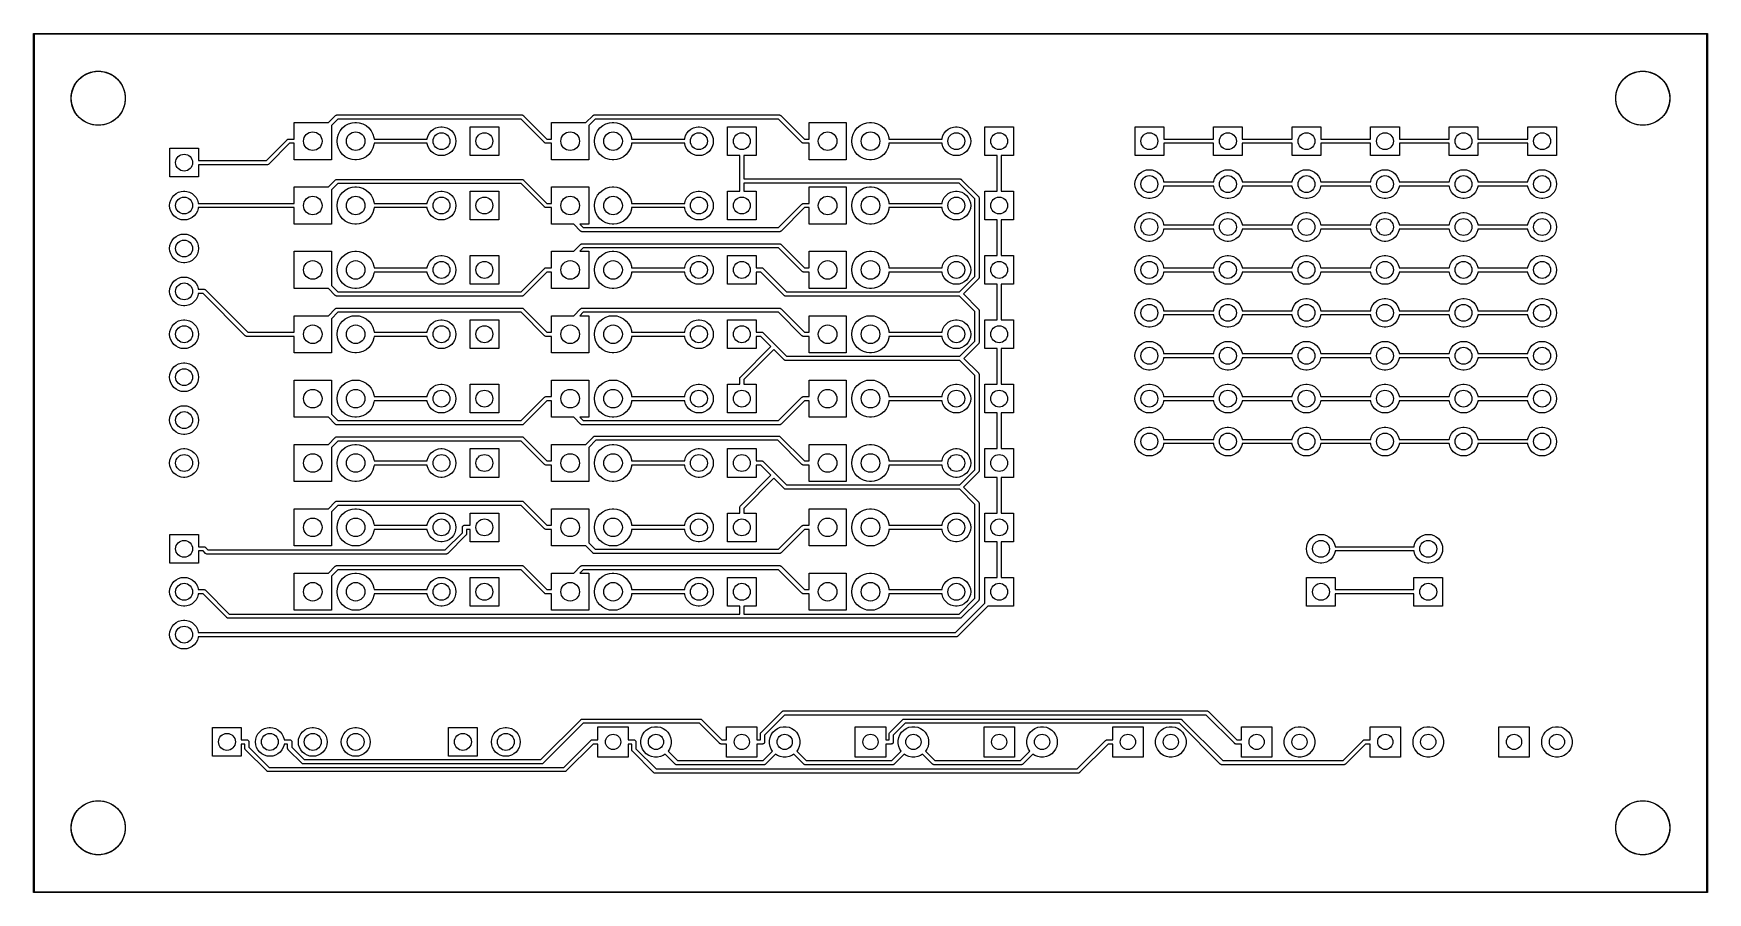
# Model space of a CAD drawing. Extents: x 47 to 146.1, y -90.2 to -39.3.
import ezdxf

# ---------------------------------------------------------------- set-up
doc = ezdxf.new("R2010")
doc.units = 0
doc.header["$MEASUREMENT"] = 0
doc.layers.add('BLACK', color=7, linetype='CONTINUOUS')

msp = doc.modelspace()

# ---------------------------------------------------------------- linework, layer by layer
at = {"layer": 'BLACK', "linetype": 'CONTINUOUS'}
for p, q in [((46.9649, -39.37), (46.9654, -39.3651)), ((46.965, -39.3712), (46.9649, -39.37)), ((46.965, -90.1688), (46.965, -39.3712)), ((46.9654, -39.3651), (46.9668, -39.3604)), ((46.9668, -39.3604), (46.9691, -39.356)), ((46.9691, -39.356), (46.9722, -39.3522)), ((46.9722, -39.3522), (46.976, -39.3491)), ((46.976, -39.3491), (46.9804, -39.3468)), ((46.9804, -39.3468), (46.9851, -39.3454)), ((46.9851, -39.3454), (46.9888, -39.345)), ((46.9888, -39.345), (46.99, -39.3449)), ((46.9888, -39.345), (46.9888, -39.345)), ((46.99, -39.3449), (46.9912, -39.345)), ((46.9912, -39.345), (146.049, -39.345)), ((47.015, -39.395), (47.015, -90.145)), ((146.025, -39.395), (47.015, -39.395)), ((146.025, -90.145), (146.025, -39.395)), ((146.049, -39.345), (146.05, -39.3449)), ((146.05, -39.3449), (146.051, -39.345)), ((146.051, -39.345), (146.051, -39.345)), ((146.051, -39.345), (146.055, -39.3454)), ((146.055, -39.3454), (146.06, -39.3468)), ((146.06, -39.3468), (146.064, -39.3491)), ((146.064, -39.3491), (146.068, -39.3522)), ((146.068, -39.3522), (146.071, -39.356)), ((146.071, -39.356), (146.073, -39.3604)), ((146.073, -39.3604), (146.075, -39.3651)), ((146.075, -39.3651), (146.075, -39.37)), ((146.075, -39.37), (146.075, -39.3712)), ((146.075, -39.3712), (146.075, -90.1688)), ((50.3333, -41.6415), (50.6424, -41.58)), ((50.6424, -41.58), (50.9576, -41.58)), ((50.9576, -41.58), (51.2667, -41.6415)), ((141.773, -41.6415), (142.082, -41.58)), ((142.082, -41.58), (142.398, -41.58)), ((142.398, -41.58), (142.707, -41.6415)), ((49.2615, -42.7133), (49.3821, -42.4221)), ((49.3821, -42.4221), (49.5572, -42.1601)), ((49.5572, -42.1601), (49.7801, -41.9372)), ((49.7801, -41.9372), (50.0421, -41.7621)), ((50.0421, -41.7621), (50.3333, -41.6415)), ((51.2667, -41.6415), (51.5579, -41.7621)), ((51.5579, -41.7621), (51.8199, -41.9372)), ((51.8199, -41.9372), (52.0428, -42.1601)), ((52.0428, -42.1601), (52.2179, -42.4221)), ((52.2179, -42.4221), (52.3385, -42.7133)), ((140.701, -42.7133), (140.822, -42.4221)), ((140.822, -42.4221), (140.997, -42.1601)), ((140.997, -42.1601), (141.22, -41.9372)), ((141.22, -41.9372), (141.482, -41.7621)), ((141.482, -41.7621), (141.773, -41.6415)), ((142.707, -41.6415), (142.998, -41.7621)), ((142.998, -41.7621), (143.26, -41.9372)), ((143.26, -41.9372), (143.483, -42.1601)), ((143.483, -42.1601), (143.658, -42.4221)), ((143.658, -42.4221), (143.779, -42.7133)), ((49.2, -43.0224), (49.2615, -42.7133)), ((49.2, -43.3376), (49.2, -43.0224)), ((49.2615, -43.6467), (49.2, -43.3376)), ((52.3385, -42.7133), (52.4, -43.0224)), ((52.4, -43.3376), (52.3385, -43.6467)), ((52.4, -43.0224), (52.4, -43.3376)), ((140.64, -43.0224), (140.701, -42.7133)), ((140.64, -43.3376), (140.64, -43.0224)), ((140.701, -43.6467), (140.64, -43.3376)), ((143.779, -42.7133), (143.84, -43.0224)), ((143.84, -43.3376), (143.779, -43.6467)), ((143.84, -43.0224), (143.84, -43.3376)), ((49.3821, -43.9379), (49.2615, -43.6467)), ((49.5572, -44.1999), (49.3821, -43.9379)), ((49.7801, -44.4228), (49.5572, -44.1999)), ((50.0421, -44.5979), (49.7801, -44.4228)), ((50.3333, -44.7185), (50.0421, -44.5979)), ((51.5579, -44.5979), (51.2667, -44.7185)), ((51.8199, -44.4228), (51.5579, -44.5979)), ((52.0428, -44.1999), (51.8199, -44.4228)), ((52.2179, -43.9379), (52.0428, -44.1999)), ((52.3385, -43.6467), (52.2179, -43.9379)), ((64.4232, -44.62), (64.8326, -44.2106)), ((64.9771, -44.4197), (64.6, -44.7968)), ((64.8326, -44.2106), (64.8365, -44.2059)), ((64.8365, -44.2059), (64.8412, -44.202)), ((64.8412, -44.202), (64.8555, -44.1903)), ((64.8412, -44.202), (64.8412, -44.202)), ((64.8555, -44.1903), (64.8772, -44.1787)), ((64.8772, -44.1787), (64.9008, -44.1715)), ((64.9008, -44.1715), (64.9192, -44.1697)), ((64.9192, -44.1697), (64.9253, -44.1691)), ((64.9192, -44.1697), (64.9192, -44.1697)), ((64.9253, -44.1691), (64.9314, -44.1697)), ((64.9314, -44.1697), (75.8833, -44.1697)), ((75.8376, -44.4197), (64.9771, -44.4197)), ((77.222, -45.8041), (75.8376, -44.4197)), ((75.8833, -44.1697), (75.8894, -44.1691)), ((75.8894, -44.1691), (75.8955, -44.1697)), ((75.8955, -44.1697), (75.8955, -44.1697)), ((75.8955, -44.1697), (75.9139, -44.1715)), ((75.9139, -44.1715), (75.9375, -44.1787)), ((75.9375, -44.1787), (75.9592, -44.1903)), ((75.9592, -44.1903), (75.9782, -44.2059)), ((75.9782, -44.2059), (75.9821, -44.2107)), ((75.9821, -44.2107), (77.3665, -45.595)), ((79.6632, -44.62), (80.0726, -44.2106)), ((80.2171, -44.4197), (79.84, -44.7968)), ((80.0726, -44.2106), (80.0765, -44.2059)), ((80.0765, -44.2059), (80.0812, -44.202)), ((80.0812, -44.202), (80.0955, -44.1903)), ((80.0812, -44.202), (80.0812, -44.202)), ((80.0955, -44.1903), (80.1172, -44.1787)), ((80.1172, -44.1787), (80.1408, -44.1715)), ((80.1408, -44.1715), (80.1592, -44.1697)), ((80.1592, -44.1697), (80.1653, -44.1691)), ((80.1592, -44.1697), (80.1592, -44.1697)), ((80.1653, -44.1691), (80.1714, -44.1697)), ((80.1714, -44.1697), (91.1233, -44.1697)), ((91.0776, -44.4197), (80.2171, -44.4197)), ((92.462, -45.8041), (91.0776, -44.4197)), ((91.1233, -44.1697), (91.1294, -44.1691)), ((91.1294, -44.1691), (91.1355, -44.1697)), ((91.1355, -44.1697), (91.1355, -44.1697)), ((91.1355, -44.1697), (91.1539, -44.1715)), ((91.1539, -44.1715), (91.1775, -44.1787)), ((91.1775, -44.1787), (91.1992, -44.1903)), ((91.1992, -44.1903), (91.2182, -44.2059)), ((91.2182, -44.2059), (91.2221, -44.2107)), ((91.2221, -44.2107), (92.6065, -45.595)), ((140.822, -43.9379), (140.701, -43.6467)), ((140.997, -44.1999), (140.822, -43.9379)), ((141.22, -44.4228), (140.997, -44.1999)), ((141.482, -44.5979), (141.22, -44.4228)), ((141.773, -44.7185), (141.482, -44.5979)), ((142.998, -44.5979), (142.707, -44.7185)), ((143.26, -44.4228), (142.998, -44.5979)), ((143.483, -44.1999), (143.26, -44.4228)), ((143.658, -43.9379), (143.483, -44.1999)), ((143.779, -43.6467), (143.658, -43.9379)), ((50.6424, -44.78), (50.3333, -44.7185)), ((50.9576, -44.78), (50.6424, -44.78)), ((51.2667, -44.7185), (50.9576, -44.78)), ((62.4, -45.595), (62.4, -44.62)), ((62.4, -44.62), (64.4232, -44.62)), ((64.6, -44.7968), (64.6, -46.82)), ((64.9347, -45.72), (64.9559, -45.5044)), ((64.9559, -45.5044), (65.0188, -45.297)), ((65.0188, -45.297), (65.121, -45.1059)), ((65.121, -45.1059), (65.2584, -44.9384)), ((65.2584, -44.9384), (65.4259, -44.801)), ((65.4259, -44.801), (65.617, -44.6988)), ((65.617, -44.6988), (65.8244, -44.6359)), ((65.8244, -44.6359), (65.986, -44.62)), ((65.986, -44.62), (66.094, -44.62)), ((66.094, -44.62), (66.2556, -44.6359)), ((66.2556, -44.6359), (66.463, -44.6988)), ((66.463, -44.6988), (66.6541, -44.801)), ((66.6541, -44.801), (66.8216, -44.9384)), ((66.8216, -44.9384), (66.959, -45.1059)), ((66.959, -45.1059), (67.0612, -45.297)), ((67.0612, -45.297), (67.1241, -45.5044)), ((67.1241, -45.5044), (67.133, -45.595)), ((70.2782, -45.595), (70.2823, -45.5534)), ((70.2823, -45.5534), (70.3309, -45.3931)), ((70.3309, -45.3931), (70.4098, -45.2455)), ((70.4098, -45.2455), (70.5161, -45.1161)), ((70.5161, -45.1161), (70.6455, -45.0098)), ((70.6455, -45.0098), (70.7931, -44.9309)), ((70.7931, -44.9309), (70.9534, -44.8823)), ((70.9534, -44.8823), (71.0783, -44.87)), ((71.0783, -44.87), (71.1617, -44.87)), ((71.1617, -44.87), (71.2866, -44.8823)), ((71.2866, -44.8823), (71.4469, -44.9309)), ((71.4469, -44.9309), (71.5945, -45.0098)), ((71.5945, -45.0098), (71.7239, -45.1161)), ((71.7239, -45.1161), (71.8302, -45.2455)), ((71.8302, -45.2455), (71.9091, -45.3931)), ((71.9091, -45.3931), (71.9577, -45.5534)), ((71.9577, -45.5534), (71.9741, -45.72)), ((72.81, -46.57), (72.81, -44.87)), ((72.81, -44.87), (74.51, -44.87)), ((74.51, -44.87), (74.51, -46.57)), ((77.64, -45.595), (77.64, -44.62)), ((77.64, -44.62), (79.6632, -44.62)), ((79.84, -44.7968), (79.84, -46.82)), ((80.1747, -45.72), (80.1959, -45.5044)), ((80.1959, -45.5044), (80.2588, -45.297)), ((80.2588, -45.297), (80.361, -45.1059)), ((80.361, -45.1059), (80.4984, -44.9384)), ((80.4984, -44.9384), (80.6659, -44.801)), ((80.6659, -44.801), (80.857, -44.6988)), ((80.857, -44.6988), (81.0644, -44.6359)), ((81.0644, -44.6359), (81.226, -44.62)), ((81.226, -44.62), (81.334, -44.62)), ((81.334, -44.62), (81.4956, -44.6359)), ((81.4956, -44.6359), (81.703, -44.6988)), ((81.703, -44.6988), (81.8941, -44.801)), ((81.8941, -44.801), (82.0616, -44.9384)), ((82.0616, -44.9384), (82.199, -45.1059)), ((82.199, -45.1059), (82.3012, -45.297)), ((82.3012, -45.297), (82.3641, -45.5044)), ((82.3641, -45.5044), (82.373, -45.595)), ((85.5182, -45.595), (85.5223, -45.5534)), ((85.5223, -45.5534), (85.5709, -45.3931)), ((85.5709, -45.3931), (85.6498, -45.2455)), ((85.6498, -45.2455), (85.7561, -45.1161)), ((85.7561, -45.1161), (85.8855, -45.0098)), ((85.8855, -45.0098), (86.0331, -44.9309)), ((86.0331, -44.9309), (86.1934, -44.8823)), ((86.1934, -44.8823), (86.3183, -44.87)), ((86.3183, -44.87), (86.4017, -44.87)), ((86.4017, -44.87), (86.5266, -44.8823)), ((86.5266, -44.8823), (86.6869, -44.9309)), ((86.6869, -44.9309), (86.8345, -45.0098)), ((86.8345, -45.0098), (86.9639, -45.1161)), ((86.9639, -45.1161), (87.0702, -45.2455)), ((87.0702, -45.2455), (87.1491, -45.3931)), ((87.1491, -45.3931), (87.1977, -45.5534)), ((87.1977, -45.5534), (87.2141, -45.72)), ((88.05, -46.57), (88.05, -44.87)), ((88.05, -44.87), (89.75, -44.87)), ((89.75, -44.87), (89.75, -46.57)), ((92.88, -45.595), (92.88, -44.62)), ((92.88, -44.62), (95.08, -44.62)), ((95.08, -44.62), (95.08, -46.82)), ((95.4147, -45.72), (95.4359, -45.5044)), ((95.4359, -45.5044), (95.4988, -45.297)), ((95.4988, -45.297), (95.601, -45.1059)), ((95.601, -45.1059), (95.7384, -44.9384)), ((95.7384, -44.9384), (95.9059, -44.801)), ((95.9059, -44.801), (96.097, -44.6988)), ((96.097, -44.6988), (96.3044, -44.6359)), ((96.3044, -44.6359), (96.466, -44.62)), ((96.466, -44.62), (96.574, -44.62)), ((96.574, -44.62), (96.7356, -44.6359)), ((96.7356, -44.6359), (96.943, -44.6988)), ((96.943, -44.6988), (97.1341, -44.801)), ((97.1341, -44.801), (97.3016, -44.9384)), ((97.3016, -44.9384), (97.439, -45.1059)), ((97.439, -45.1059), (97.5412, -45.297)), ((97.5412, -45.297), (97.6041, -45.5044)), ((97.6041, -45.5044), (97.613, -45.595)), ((100.758, -45.595), (100.762, -45.5534)), ((100.762, -45.5534), (100.811, -45.3931)), ((100.811, -45.3931), (100.89, -45.2455)), ((100.89, -45.2455), (100.996, -45.1161)), ((100.996, -45.1161), (101.125, -45.0098)), ((101.125, -45.0098), (101.273, -44.9309)), ((101.273, -44.9309), (101.433, -44.8823)), ((101.433, -44.8823), (101.558, -44.87)), ((101.558, -44.87), (101.642, -44.87)), ((101.642, -44.87), (101.767, -44.8823)), ((101.767, -44.8823), (101.927, -44.9309)), ((101.927, -44.9309), (102.075, -45.0098)), ((102.075, -45.0098), (102.204, -45.1161)), ((102.204, -45.1161), (102.31, -45.2455)), ((102.31, -45.2455), (102.389, -45.3931)), ((102.389, -45.3931), (102.438, -45.5534)), ((102.438, -45.5534), (102.454, -45.72)), ((103.29, -46.57), (103.29, -44.87)), ((103.29, -44.87), (104.99, -44.87)), ((104.99, -44.87), (104.99, -46.57)), ((112.18, -46.57), (112.18, -44.87)), ((112.18, -44.87), (113.88, -44.87)), ((113.88, -44.87), (113.88, -45.595)), ((116.83, -45.595), (116.83, -44.87)), ((116.83, -44.87), (118.53, -44.87)), ((118.53, -44.87), (118.53, -45.595)), ((121.48, -45.595), (121.48, -44.87)), ((121.48, -44.87), (123.18, -44.87)), ((123.18, -44.87), (123.18, -45.595)), ((126.13, -45.595), (126.13, -44.87)), ((126.13, -44.87), (127.83, -44.87)), ((127.83, -44.87), (127.83, -45.595)), ((130.78, -45.595), (130.78, -44.87)), ((130.78, -44.87), (132.48, -44.87)), ((132.48, -44.87), (132.48, -45.595)), ((135.43, -45.595), (135.43, -44.87)), ((135.43, -44.87), (137.13, -44.87)), ((137.13, -44.87), (137.13, -46.57)), ((142.082, -44.78), (141.773, -44.7185)), ((142.398, -44.78), (142.082, -44.78)), ((142.707, -44.7185), (142.398, -44.78)), ((55.03, -47.84), (55.03, -46.14)), ((55.03, -46.14), (56.73, -46.14)), ((56.73, -46.14), (56.73, -46.865)), ((60.7529, -46.865), (61.982, -45.6359)), ((62.1265, -45.845), (60.8974, -47.074)), ((61.982, -45.6359), (61.9859, -45.6312)), ((61.9859, -45.6312), (61.9906, -45.6273)), ((61.9906, -45.6273), (62.0049, -45.6156)), ((61.9906, -45.6273), (61.9906, -45.6273)), ((62.0049, -45.6156), (62.0266, -45.604)), ((62.0049, -45.6156), (62.0049, -45.6156)), ((62.0049, -45.6156), (62.0049, -45.6156)), ((62.0266, -45.604), (62.0502, -45.5968)), ((62.0502, -45.5968), (62.0686, -45.595)), ((62.0686, -45.595), (62.0747, -45.5944)), ((62.0686, -45.595), (62.0686, -45.595)), ((62.0747, -45.5944), (62.0808, -45.595)), ((62.0808, -45.595), (62.4, -45.595)), ((62.4, -45.845), (62.1265, -45.845)), ((62.4, -46.82), (62.4, -45.845)), ((64.9559, -45.9356), (64.9347, -45.72)), ((65.0188, -46.143), (64.9559, -45.9356)), ((65.121, -46.3341), (65.0188, -46.143)), ((65.2584, -46.5016), (65.121, -46.3341)), ((65.4259, -46.639), (65.2584, -46.5016)), ((66.8216, -46.5016), (66.6541, -46.639)), ((66.959, -46.3341), (66.8216, -46.5016)), ((67.0612, -46.143), (66.959, -46.3341)), ((67.1241, -45.9356), (67.0612, -46.143)), ((67.133, -45.845), (67.1241, -45.9356)), ((67.133, -45.595), (70.2782, -45.595)), ((70.2782, -45.845), (67.133, -45.845)), ((70.2823, -45.8866), (70.2782, -45.845)), ((70.3309, -46.0469), (70.2823, -45.8866)), ((70.4098, -46.1945), (70.3309, -46.0469)), ((70.5161, -46.3239), (70.4098, -46.1945)), ((70.6455, -46.4302), (70.5161, -46.3239)), ((70.7931, -46.5091), (70.6455, -46.4302)), ((70.9534, -46.5577), (70.7931, -46.5091)), ((71.0783, -46.57), (70.9534, -46.5577)), ((71.1617, -46.57), (71.0783, -46.57)), ((71.2866, -46.5577), (71.1617, -46.57)), ((71.4469, -46.5091), (71.2866, -46.5577)), ((71.5945, -46.4302), (71.4469, -46.5091)), ((71.7239, -46.3239), (71.5945, -46.4302)), ((71.8302, -46.1945), (71.7239, -46.3239)), ((71.9091, -46.0469), (71.8302, -46.1945)), ((71.9577, -45.8866), (71.9091, -46.0469)), ((71.9741, -45.72), (71.9577, -45.8866)), ((74.51, -46.57), (72.81, -46.57)), ((77.2259, -45.8088), (77.222, -45.8041)), ((77.2306, -45.8127), (77.2259, -45.8088)), ((77.2449, -45.8244), (77.2306, -45.8127)), ((77.2306, -45.8127), (77.2306, -45.8127)), ((77.2666, -45.836), (77.2449, -45.8244)), ((77.2902, -45.8432), (77.2666, -45.836)), ((77.3086, -45.845), (77.2902, -45.8432)), ((77.3147, -45.8456), (77.3086, -45.845)), ((77.3086, -45.845), (77.3086, -45.845)), ((77.3208, -45.845), (77.3147, -45.8456)), ((77.64, -45.845), (77.3208, -45.845)), ((77.3665, -45.595), (77.64, -45.595)), ((77.64, -46.82), (77.64, -45.845)), ((80.1959, -45.9356), (80.1747, -45.72)), ((80.2588, -46.143), (80.1959, -45.9356)), ((80.361, -46.3341), (80.2588, -46.143)), ((80.4984, -46.5016), (80.361, -46.3341)), ((80.6659, -46.639), (80.4984, -46.5016)), ((82.0616, -46.5016), (81.8941, -46.639)), ((82.199, -46.3341), (82.0616, -46.5016)), ((82.3012, -46.143), (82.199, -46.3341)), ((82.3641, -45.9356), (82.3012, -46.143)), ((82.373, -45.845), (82.3641, -45.9356)), ((82.373, -45.595), (85.5182, -45.595)), ((85.5182, -45.845), (82.373, -45.845)), ((85.5223, -45.8866), (85.5182, -45.845)), ((85.5709, -46.0469), (85.5223, -45.8866)), ((85.6498, -46.1945), (85.5709, -46.0469)), ((85.7561, -46.3239), (85.6498, -46.1945)), ((85.8855, -46.4302), (85.7561, -46.3239)), ((86.0331, -46.5091), (85.8855, -46.4302)), ((86.1934, -46.5577), (86.0331, -46.5091)), ((86.3183, -46.57), (86.1934, -46.5577)), ((86.4017, -46.57), (86.3183, -46.57)), ((86.5266, -46.5577), (86.4017, -46.57)), ((86.6869, -46.5091), (86.5266, -46.5577)), ((86.8345, -46.4302), (86.6869, -46.5091)), ((86.9639, -46.3239), (86.8345, -46.4302)), ((87.0702, -46.1945), (86.9639, -46.3239)), ((87.1491, -46.0469), (87.0702, -46.1945)), ((87.1977, -45.8866), (87.1491, -46.0469)), ((87.2141, -45.72), (87.1977, -45.8866)), ((88.775, -46.57), (88.05, -46.57)), ((88.775, -48.0762), (88.775, -46.57)), ((89.75, -46.57), (89.025, -46.57)), ((89.025, -46.57), (89.025, -47.9573)), ((92.4659, -45.8088), (92.462, -45.8041)), ((92.4706, -45.8127), (92.4659, -45.8088)), ((92.4849, -45.8244), (92.4706, -45.8127)), ((92.4706, -45.8127), (92.4706, -45.8127)), ((92.5066, -45.836), (92.4849, -45.8244)), ((92.5302, -45.8432), (92.5066, -45.836)), ((92.5486, -45.845), (92.5302, -45.8432)), ((92.5547, -45.8456), (92.5486, -45.845)), ((92.5486, -45.845), (92.5486, -45.845)), ((92.5608, -45.845), (92.5547, -45.8456)), ((92.88, -45.845), (92.5608, -45.845)), ((92.6065, -45.595), (92.88, -45.595)), ((92.88, -46.82), (92.88, -45.845)), ((95.4359, -45.9356), (95.4147, -45.72)), ((95.4988, -46.143), (95.4359, -45.9356)), ((95.601, -46.3341), (95.4988, -46.143)), ((95.7384, -46.5016), (95.601, -46.3341)), ((95.9059, -46.639), (95.7384, -46.5016)), ((97.3016, -46.5016), (97.1341, -46.639)), ((97.439, -46.3341), (97.3016, -46.5016)), ((97.5412, -46.143), (97.439, -46.3341)), ((97.6041, -45.9356), (97.5412, -46.143)), ((97.613, -45.845), (97.6041, -45.9356)), ((97.613, -45.595), (100.758, -45.595)), ((100.758, -45.845), (97.613, -45.845)), ((100.762, -45.8866), (100.758, -45.845)), ((100.811, -46.0469), (100.762, -45.8866)), ((100.89, -46.1945), (100.811, -46.0469)), ((100.996, -46.3239), (100.89, -46.1945)), ((101.125, -46.4302), (100.996, -46.3239)), ((101.273, -46.5091), (101.125, -46.4302)), ((101.433, -46.5577), (101.273, -46.5091)), ((101.558, -46.57), (101.433, -46.5577)), ((101.642, -46.57), (101.558, -46.57)), ((101.767, -46.5577), (101.642, -46.57)), ((101.927, -46.5091), (101.767, -46.5577)), ((102.075, -46.4302), (101.927, -46.5091)), ((102.204, -46.3239), (102.075, -46.4302)), ((102.31, -46.1945), (102.204, -46.3239)), ((102.389, -46.0469), (102.31, -46.1945)), ((102.438, -45.8866), (102.389, -46.0469)), ((102.454, -45.72), (102.438, -45.8866)), ((104.015, -46.57), (103.29, -46.57)), ((104.015, -48.68), (104.015, -46.57)), ((104.99, -46.57), (104.265, -46.57)), ((104.265, -46.57), (104.265, -48.68)), ((113.88, -46.57), (112.18, -46.57)), ((113.88, -45.595), (116.83, -45.595)), ((116.83, -45.845), (113.88, -45.845)), ((113.88, -45.845), (113.88, -46.57)), ((116.83, -46.57), (116.83, -45.845)), ((118.53, -46.57), (116.83, -46.57)), ((118.53, -45.595), (121.48, -45.595)), ((121.48, -45.845), (118.53, -45.845)), ((118.53, -45.845), (118.53, -46.57)), ((121.48, -46.57), (121.48, -45.845)), ((123.18, -46.57), (121.48, -46.57)), ((123.18, -45.595), (126.13, -45.595)), ((126.13, -45.845), (123.18, -45.845)), ((123.18, -45.845), (123.18, -46.57)), ((126.13, -46.57), (126.13, -45.845)), ((127.83, -46.57), (126.13, -46.57)), ((127.83, -45.595), (130.78, -45.595)), ((130.78, -45.845), (127.83, -45.845)), ((127.83, -45.845), (127.83, -46.57)), ((130.78, -46.57), (130.78, -45.845)), ((132.48, -46.57), (130.78, -46.57)), ((132.48, -45.595), (135.43, -45.595)), ((135.43, -45.845), (132.48, -45.845)), ((132.48, -45.845), (132.48, -46.57)), ((135.43, -46.57), (135.43, -45.845)), ((137.13, -46.57), (135.43, -46.57)), ((56.73, -46.865), (60.7529, -46.865)), ((60.7986, -47.115), (56.73, -47.115)), ((56.73, -47.115), (56.73, -47.84)), ((60.8047, -47.1156), (60.7986, -47.115)), ((60.8108, -47.115), (60.8047, -47.1156)), ((60.8292, -47.1132), (60.8108, -47.115)), ((60.8108, -47.115), (60.8108, -47.115)), ((60.8528, -47.106), (60.8292, -47.1132)), ((60.8745, -47.0944), (60.8528, -47.106)), ((60.8935, -47.0788), (60.8745, -47.0944)), ((60.8974, -47.074), (60.8935, -47.0788)), ((64.6, -46.82), (62.4, -46.82)), ((65.617, -46.7412), (65.4259, -46.639)), ((65.8244, -46.8041), (65.617, -46.7412)), ((65.986, -46.82), (65.8244, -46.8041)), ((66.094, -46.82), (65.986, -46.82)), ((66.2556, -46.8041), (66.094, -46.82)), ((66.463, -46.7412), (66.2556, -46.8041)), ((66.6541, -46.639), (66.463, -46.7412)), ((79.84, -46.82), (77.64, -46.82)), ((80.857, -46.7412), (80.6659, -46.639)), ((81.0644, -46.8041), (80.857, -46.7412)), ((81.226, -46.82), (81.0644, -46.8041)), ((81.334, -46.82), (81.226, -46.82)), ((81.4956, -46.8041), (81.334, -46.82)), ((81.703, -46.7412), (81.4956, -46.8041)), ((81.8941, -46.639), (81.703, -46.7412)), ((95.08, -46.82), (92.88, -46.82)), ((96.097, -46.7412), (95.9059, -46.639)), ((96.3044, -46.8041), (96.097, -46.7412)), ((96.466, -46.82), (96.3044, -46.8041)), ((96.574, -46.82), (96.466, -46.82)), ((96.7356, -46.8041), (96.574, -46.82)), ((96.943, -46.7412), (96.7356, -46.8041)), ((97.1341, -46.639), (96.943, -46.7412)), ((112.426, -47.6561), (112.555, -47.5498)), ((112.555, -47.5498), (112.703, -47.4709)), ((112.703, -47.4709), (112.863, -47.4223)), ((112.863, -47.4223), (112.988, -47.41)), ((112.988, -47.41), (113.072, -47.41)), ((113.072, -47.41), (113.197, -47.4223)), ((113.197, -47.4223), (113.357, -47.4709)), ((113.357, -47.4709), (113.505, -47.5498)), ((113.505, -47.5498), (113.634, -47.6561)), ((117.076, -47.6561), (117.205, -47.5498)), ((117.205, -47.5498), (117.353, -47.4709)), ((117.353, -47.4709), (117.513, -47.4223)), ((117.513, -47.4223), (117.638, -47.41)), ((117.638, -47.41), (117.722, -47.41)), ((117.722, -47.41), (117.847, -47.4223)), ((117.847, -47.4223), (118.007, -47.4709)), ((118.007, -47.4709), (118.155, -47.5498)), ((118.155, -47.5498), (118.284, -47.6561)), ((121.726, -47.6561), (121.855, -47.5498)), ((121.855, -47.5498), (122.003, -47.4709)), ((122.003, -47.4709), (122.163, -47.4223)), ((122.163, -47.4223), (122.288, -47.41)), ((122.288, -47.41), (122.372, -47.41)), ((122.372, -47.41), (122.497, -47.4223)), ((122.497, -47.4223), (122.657, -47.4709)), ((122.657, -47.4709), (122.805, -47.5498)), ((122.805, -47.5498), (122.934, -47.6561)), ((126.376, -47.6561), (126.505, -47.5498)), ((126.505, -47.5498), (126.653, -47.4709)), ((126.653, -47.4709), (126.813, -47.4223)), ((126.813, -47.4223), (126.938, -47.41)), ((126.938, -47.41), (127.022, -47.41)), ((127.022, -47.41), (127.147, -47.4223)), ((127.147, -47.4223), (127.307, -47.4709)), ((127.307, -47.4709), (127.455, -47.5498)), ((127.455, -47.5498), (127.584, -47.6561)), ((131.026, -47.6561), (131.155, -47.5498)), ((131.155, -47.5498), (131.303, -47.4709)), ((131.303, -47.4709), (131.463, -47.4223)), ((131.463, -47.4223), (131.588, -47.41)), ((131.588, -47.41), (131.672, -47.41)), ((131.672, -47.41), (131.797, -47.4223)), ((131.797, -47.4223), (131.957, -47.4709)), ((131.957, -47.4709), (132.105, -47.5498)), ((132.105, -47.5498), (132.234, -47.6561)), ((135.676, -47.6561), (135.805, -47.5498)), ((135.805, -47.5498), (135.953, -47.4709)), ((135.953, -47.4709), (136.113, -47.4223)), ((136.113, -47.4223), (136.238, -47.41)), ((136.238, -47.41), (136.322, -47.41)), ((136.322, -47.41), (136.447, -47.4223)), ((136.447, -47.4223), (136.607, -47.4709)), ((136.607, -47.4709), (136.755, -47.5498)), ((136.755, -47.5498), (136.884, -47.6561)), ((56.73, -47.84), (55.03, -47.84)), ((62.4, -49.405), (62.4, -48.43)), ((62.4, -48.43), (64.4232, -48.43)), ((64.4232, -48.43), (64.8326, -48.0206)), ((64.9771, -48.2297), (64.6, -48.6068)), ((64.8326, -48.0206), (64.8365, -48.0159)), ((64.8365, -48.0159), (64.8412, -48.012)), ((64.8412, -48.012), (64.8555, -48.0003)), ((64.8412, -48.012), (64.8412, -48.012)), ((64.8555, -48.0003), (64.8772, -47.9887)), ((64.8772, -47.9887), (64.9008, -47.9815)), ((64.9008, -47.9815), (64.9192, -47.9797)), ((64.9192, -47.9797), (64.9253, -47.9791)), ((64.9192, -47.9797), (64.9192, -47.9797)), ((64.9253, -47.9791), (64.9314, -47.9797)), ((64.9314, -47.9797), (75.8833, -47.9797)), ((75.8376, -48.2297), (64.9771, -48.2297)), ((65.4259, -48.611), (65.617, -48.5088)), ((65.617, -48.5088), (65.8244, -48.4459)), ((65.8244, -48.4459), (65.986, -48.43)), ((65.986, -48.43), (66.094, -48.43)), ((66.094, -48.43), (66.2556, -48.4459)), ((66.2556, -48.4459), (66.463, -48.5088)), ((66.463, -48.5088), (66.6541, -48.611)), ((77.222, -49.6141), (75.8376, -48.2297)), ((75.8833, -47.9797), (75.8894, -47.9791)), ((75.8894, -47.9791), (75.8955, -47.9797)), ((75.8955, -47.9797), (75.8955, -47.9797)), ((75.8955, -47.9797), (75.9139, -47.9815)), ((75.9139, -47.9815), (75.9375, -47.9887)), ((75.9375, -47.9887), (75.9592, -48.0003)), ((75.9592, -48.0003), (75.9782, -48.0159)), ((75.9782, -48.0159), (75.9821, -48.0207)), ((75.9821, -48.0207), (77.3665, -49.405)), ((77.64, -49.405), (77.64, -48.43)), ((77.64, -48.43), (79.84, -48.43)), ((79.84, -48.43), (79.84, -50.63)), ((80.6659, -48.611), (80.857, -48.5088)), ((80.857, -48.5088), (81.0644, -48.4459)), ((81.0644, -48.4459), (81.226, -48.43)), ((81.226, -48.43), (81.334, -48.43)), ((81.334, -48.43), (81.4956, -48.4459)), ((81.4956, -48.4459), (81.703, -48.5088)), ((81.703, -48.5088), (81.8941, -48.611)), ((88.7744, -48.0823), (88.775, -48.0762)), ((88.775, -48.0884), (88.7744, -48.0823)), ((88.775, -48.68), (88.775, -48.0884)), ((89.025, -47.9573), (101.812, -47.9573)), ((101.766, -48.2073), (89.025, -48.2073)), ((89.025, -48.2073), (89.025, -48.68)), ((92.88, -49.405), (92.88, -48.43)), ((92.88, -48.43), (95.08, -48.43)), ((95.08, -48.43), (95.08, -50.63)), ((95.9059, -48.611), (96.097, -48.5088)), ((96.097, -48.5088), (96.3044, -48.4459)), ((96.3044, -48.4459), (96.466, -48.43)), ((96.466, -48.43), (96.574, -48.43)), ((96.574, -48.43), (96.7356, -48.4459)), ((96.7356, -48.4459), (96.943, -48.5088)), ((96.943, -48.5088), (97.1341, -48.611)), ((102.699, -49.1402), (101.766, -48.2073)), ((101.812, -47.9573), (101.818, -47.9567)), ((101.818, -47.9567), (101.824, -47.9573)), ((101.824, -47.9573), (101.824, -47.9573)), ((101.824, -47.9573), (101.842, -47.9591)), ((101.842, -47.9591), (101.866, -47.9663)), ((101.866, -47.9663), (101.888, -47.9779)), ((101.888, -47.9779), (101.907, -47.9935)), ((101.907, -47.9935), (101.911, -47.9983)), ((101.911, -47.9983), (102.908, -48.9957)), ((112.176, -48.26), (112.192, -48.0934)), ((112.192, -48.4266), (112.176, -48.26)), ((112.192, -48.0934), (112.241, -47.9331)), ((112.241, -48.5869), (112.192, -48.4266)), ((112.241, -47.9331), (112.32, -47.7855)), ((112.32, -47.7855), (112.426, -47.6561)), ((113.634, -47.6561), (113.74, -47.7855)), ((113.74, -47.7855), (113.819, -47.9331)), ((113.819, -47.9331), (113.868, -48.0934)), ((113.868, -48.4266), (113.819, -48.5869)), ((113.868, -48.0934), (113.872, -48.135)), ((113.872, -48.385), (113.868, -48.4266)), ((113.872, -48.135), (116.838, -48.135)), ((116.838, -48.385), (113.872, -48.385)), ((116.838, -48.135), (116.842, -48.0934)), ((116.842, -48.4266), (116.838, -48.385)), ((116.842, -48.0934), (116.891, -47.9331)), ((116.891, -48.5869), (116.842, -48.4266)), ((116.891, -47.9331), (116.97, -47.7855)), ((116.97, -47.7855), (117.076, -47.6561)), ((118.284, -47.6561), (118.39, -47.7855)), ((118.39, -47.7855), (118.469, -47.9331)), ((118.469, -47.9331), (118.518, -48.0934)), ((118.518, -48.4266), (118.469, -48.5869)), ((118.518, -48.0934), (118.522, -48.135)), ((118.522, -48.385), (118.518, -48.4266)), ((118.522, -48.135), (121.488, -48.135)), ((121.488, -48.385), (118.522, -48.385)), ((121.488, -48.135), (121.492, -48.0934)), ((121.492, -48.4266), (121.488, -48.385)), ((121.492, -48.0934), (121.541, -47.9331)), ((121.541, -48.5869), (121.492, -48.4266)), ((121.541, -47.9331), (121.62, -47.7855)), ((121.62, -47.7855), (121.726, -47.6561)), ((122.934, -47.6561), (123.04, -47.7855)), ((123.04, -47.7855), (123.119, -47.9331)), ((123.119, -47.9331), (123.168, -48.0934)), ((123.168, -48.4266), (123.119, -48.5869)), ((123.168, -48.0934), (123.172, -48.135)), ((123.172, -48.385), (123.168, -48.4266)), ((123.172, -48.135), (126.138, -48.135)), ((126.138, -48.385), (123.172, -48.385)), ((126.138, -48.135), (126.142, -48.0934)), ((126.142, -48.4266), (126.138, -48.385)), ((126.142, -48.0934), (126.191, -47.9331)), ((126.191, -48.5869), (126.142, -48.4266)), ((126.191, -47.9331), (126.27, -47.7855)), ((126.27, -47.7855), (126.376, -47.6561)), ((127.584, -47.6561), (127.69, -47.7855)), ((127.69, -47.7855), (127.769, -47.9331)), ((127.769, -47.9331), (127.818, -48.0934)), ((127.818, -48.4266), (127.769, -48.5869)), ((127.818, -48.0934), (127.822, -48.135)), ((127.822, -48.385), (127.818, -48.4266)), ((127.822, -48.135), (130.788, -48.135)), ((130.788, -48.385), (127.822, -48.385)), ((130.788, -48.135), (130.792, -48.0934)), ((130.792, -48.4266), (130.788, -48.385)), ((130.792, -48.0934), (130.841, -47.9331)), ((130.841, -48.5869), (130.792, -48.4266)), ((130.841, -47.9331), (130.92, -47.7855)), ((130.92, -47.7855), (131.026, -47.6561)), ((132.234, -47.6561), (132.34, -47.7855)), ((132.34, -47.7855), (132.419, -47.9331)), ((132.419, -47.9331), (132.468, -48.0934)), ((132.468, -48.4266), (132.419, -48.5869)), ((132.468, -48.0934), (132.472, -48.135)), ((132.472, -48.385), (132.468, -48.4266)), ((132.472, -48.135), (135.438, -48.135)), ((135.438, -48.385), (132.472, -48.385)), ((135.438, -48.135), (135.442, -48.0934)), ((135.442, -48.4266), (135.438, -48.385)), ((135.442, -48.0934), (135.491, -47.9331)), ((135.491, -48.5869), (135.442, -48.4266)), ((135.491, -47.9331), (135.57, -47.7855)), ((135.57, -47.7855), (135.676, -47.6561)), ((136.884, -47.6561), (136.99, -47.7855)), ((136.99, -47.7855), (137.069, -47.9331)), ((137.069, -47.9331), (137.118, -48.0934)), ((137.118, -48.4266), (137.069, -48.5869)), ((137.118, -48.0934), (137.134, -48.26)), ((137.134, -48.26), (137.118, -48.4266)), ((55.0259, -49.53), (55.0423, -49.3634)), ((55.0423, -49.6966), (55.0259, -49.53)), ((55.0423, -49.3634), (55.0909, -49.2031)), ((55.0909, -49.2031), (55.1698, -49.0555)), ((55.1698, -49.0555), (55.2761, -48.9261)), ((55.2761, -48.9261), (55.4055, -48.8198)), ((55.4055, -48.8198), (55.5531, -48.7409)), ((55.5531, -48.7409), (55.7134, -48.6923)), ((55.7134, -48.6923), (55.8383, -48.68)), ((55.8383, -48.68), (55.9217, -48.68)), ((55.9217, -48.68), (56.0466, -48.6923)), ((56.0466, -48.6923), (56.2069, -48.7409)), ((56.2069, -48.7409), (56.3545, -48.8198)), ((56.3545, -48.8198), (56.4839, -48.9261)), ((56.4839, -48.9261), (56.5902, -49.0555)), ((56.5902, -49.0555), (56.6691, -49.2031)), ((56.6691, -49.2031), (56.7177, -49.3634)), ((56.7177, -49.3634), (56.7218, -49.405)), ((56.7218, -49.405), (62.4, -49.405)), ((64.6, -48.6068), (64.6, -50.63)), ((64.9347, -49.53), (64.9559, -49.3144)), ((64.9559, -49.7456), (64.9347, -49.53)), ((64.9559, -49.3144), (65.0188, -49.107)), ((65.0188, -49.107), (65.121, -48.9159)), ((65.121, -48.9159), (65.2584, -48.7484)), ((65.2584, -48.7484), (65.4259, -48.611)), ((66.6541, -48.611), (66.8216, -48.7484)), ((66.8216, -48.7484), (66.959, -48.9159)), ((66.959, -48.9159), (67.0612, -49.107)), ((67.0612, -49.107), (67.1241, -49.3144)), ((67.1241, -49.3144), (67.133, -49.405)), ((67.133, -49.405), (70.2782, -49.405)), ((70.2782, -49.405), (70.2823, -49.3634)), ((70.2823, -49.3634), (70.3309, -49.2031)), ((70.3309, -49.2031), (70.4098, -49.0555)), ((70.4098, -49.0555), (70.5161, -48.9261)), ((70.5161, -48.9261), (70.6455, -48.8198)), ((70.6455, -48.8198), (70.7931, -48.7409)), ((70.7931, -48.7409), (70.9534, -48.6923)), ((70.9534, -48.6923), (71.0783, -48.68)), ((71.0783, -48.68), (71.1617, -48.68)), ((71.1617, -48.68), (71.2866, -48.6923)), ((71.2866, -48.6923), (71.4469, -48.7409)), ((71.4469, -48.7409), (71.5945, -48.8198)), ((71.5945, -48.8198), (71.7239, -48.9261)), ((71.7239, -48.9261), (71.8302, -49.0555)), ((71.8302, -49.0555), (71.9091, -49.2031)), ((71.9091, -49.2031), (71.9577, -49.3634)), ((71.9577, -49.3634), (71.9741, -49.53)), ((71.9741, -49.53), (71.9577, -49.6966)), ((72.81, -50.38), (72.81, -48.68)), ((72.81, -48.68), (74.51, -48.68)), ((74.51, -48.68), (74.51, -50.38)), ((77.3665, -49.405), (77.64, -49.405)), ((80.1747, -49.53), (80.1959, -49.3144)), ((80.1959, -49.7456), (80.1747, -49.53)), ((80.1959, -49.3144), (80.2588, -49.107)), ((80.2588, -49.107), (80.361, -48.9159)), ((80.361, -48.9159), (80.4984, -48.7484)), ((80.4984, -48.7484), (80.6659, -48.611)), ((81.8941, -48.611), (82.0616, -48.7484)), ((82.0616, -48.7484), (82.199, -48.9159)), ((82.199, -48.9159), (82.3012, -49.107)), ((82.3012, -49.107), (82.3641, -49.3144)), ((82.3641, -49.3144), (82.373, -49.405)), ((82.373, -49.405), (85.5182, -49.405)), ((85.5182, -49.405), (85.5223, -49.3634)), ((85.5223, -49.3634), (85.5709, -49.2031)), ((85.5709, -49.2031), (85.6498, -49.0555)), ((85.6498, -49.0555), (85.7561, -48.9261)), ((85.7561, -48.9261), (85.8855, -48.8198)), ((85.8855, -48.8198), (86.0331, -48.7409)), ((86.0331, -48.7409), (86.1934, -48.6923)), ((86.1934, -48.6923), (86.3183, -48.68)), ((86.3183, -48.68), (86.4017, -48.68)), ((86.4017, -48.68), (86.5266, -48.6923)), ((86.5266, -48.6923), (86.6869, -48.7409)), ((86.6869, -48.7409), (86.8345, -48.8198)), ((86.8345, -48.8198), (86.9639, -48.9261)), ((86.9639, -48.9261), (87.0702, -49.0555)), ((87.0702, -49.0555), (87.1491, -49.2031)), ((87.1491, -49.2031), (87.1977, -49.3634)), ((87.1977, -49.3634), (87.2141, -49.53)), ((87.2141, -49.53), (87.1977, -49.6966)), ((88.05, -50.38), (88.05, -48.68)), ((88.05, -48.68), (88.775, -48.68)), ((89.025, -48.68), (89.75, -48.68)), ((89.75, -48.68), (89.75, -50.38)), ((91.0776, -50.8303), (92.462, -49.4459)), ((92.462, -49.4459), (92.4659, -49.4412)), ((92.4659, -49.4412), (92.4706, -49.4373)), ((92.4706, -49.4373), (92.4849, -49.4256)), ((92.4706, -49.4373), (92.4706, -49.4373)), ((92.4849, -49.4256), (92.5066, -49.414)), ((92.5066, -49.414), (92.5302, -49.4068)), ((92.5302, -49.4068), (92.5486, -49.405)), ((92.5486, -49.405), (92.5547, -49.4044)), ((92.5486, -49.405), (92.5486, -49.405)), ((92.5547, -49.4044), (92.5608, -49.405)), ((92.5608, -49.405), (92.88, -49.405)), ((95.4147, -49.53), (95.4359, -49.3144)), ((95.4359, -49.7456), (95.4147, -49.53)), ((95.4359, -49.3144), (95.4988, -49.107)), ((95.4988, -49.107), (95.601, -48.9159)), ((95.601, -48.9159), (95.7384, -48.7484)), ((95.7384, -48.7484), (95.9059, -48.611)), ((97.1341, -48.611), (97.3016, -48.7484)), ((97.3016, -48.7484), (97.439, -48.9159)), ((97.439, -48.9159), (97.5412, -49.107)), ((97.5412, -49.107), (97.6041, -49.3144)), ((97.6041, -49.3144), (97.613, -49.405)), ((97.613, -49.405), (100.758, -49.405)), ((100.758, -49.405), (100.762, -49.3634)), ((100.762, -49.3634), (100.811, -49.2031)), ((100.811, -49.2031), (100.89, -49.0555)), ((100.89, -49.0555), (100.996, -48.9261)), ((100.996, -48.9261), (101.125, -48.8198)), ((101.125, -48.8198), (101.273, -48.7409)), ((101.273, -48.7409), (101.433, -48.6923)), ((101.433, -48.6923), (101.558, -48.68)), ((101.558, -48.68), (101.642, -48.68)), ((101.642, -48.68), (101.767, -48.6923)), ((101.767, -48.6923), (101.927, -48.7409)), ((101.927, -48.7409), (102.075, -48.8198)), ((102.075, -48.8198), (102.204, -48.9261)), ((102.204, -48.9261), (102.31, -49.0555)), ((102.31, -49.0555), (102.389, -49.2031)), ((102.389, -49.2031), (102.438, -49.3634)), ((102.438, -49.3634), (102.454, -49.53)), ((102.454, -49.53), (102.438, -49.6966)), ((102.699, -53.7296), (102.699, -49.1402)), ((102.908, -48.9957), (102.913, -48.9996)), ((102.913, -48.9996), (102.917, -49.0043)), ((102.917, -49.0043), (102.917, -49.0043)), ((102.917, -49.0043), (102.926, -49.0161)), ((102.926, -49.0161), (102.928, -49.0186)), ((102.928, -49.0186), (102.94, -49.0403)), ((102.94, -49.0403), (102.947, -49.0639)), ((102.947, -49.0639), (102.949, -49.0823)), ((102.949, -49.0823), (102.949, -49.0823)), ((102.949, -49.0823), (102.95, -49.0884)), ((102.95, -49.0884), (102.949, -49.0945)), ((102.949, -49.0945), (102.949, -53.7753)), ((103.29, -50.38), (103.29, -48.68)), ((103.29, -48.68), (104.015, -48.68)), ((104.265, -48.68), (104.99, -48.68)), ((104.99, -48.68), (104.99, -50.38)), ((112.32, -48.7345), (112.241, -48.5869)), ((112.426, -48.8639), (112.32, -48.7345)), ((112.555, -48.9702), (112.426, -48.8639)), ((112.703, -49.0491), (112.555, -48.9702)), ((112.863, -49.0977), (112.703, -49.0491)), ((112.988, -49.11), (112.863, -49.0977)), ((113.072, -49.11), (112.988, -49.11)), ((113.197, -49.0977), (113.072, -49.11)), ((113.357, -49.0491), (113.197, -49.0977)), ((113.505, -48.9702), (113.357, -49.0491)), ((113.634, -48.8639), (113.505, -48.9702)), ((113.74, -48.7345), (113.634, -48.8639)), ((113.819, -48.5869), (113.74, -48.7345)), ((116.97, -48.7345), (116.891, -48.5869)), ((117.076, -48.8639), (116.97, -48.7345)), ((117.205, -48.9702), (117.076, -48.8639)), ((117.353, -49.0491), (117.205, -48.9702)), ((117.513, -49.0977), (117.353, -49.0491)), ((117.638, -49.11), (117.513, -49.0977)), ((117.722, -49.11), (117.638, -49.11)), ((117.847, -49.0977), (117.722, -49.11)), ((118.007, -49.0491), (117.847, -49.0977)), ((118.155, -48.9702), (118.007, -49.0491)), ((118.284, -48.8639), (118.155, -48.9702)), ((118.39, -48.7345), (118.284, -48.8639)), ((118.469, -48.5869), (118.39, -48.7345)), ((121.62, -48.7345), (121.541, -48.5869)), ((121.726, -48.8639), (121.62, -48.7345)), ((121.855, -48.9702), (121.726, -48.8639)), ((122.003, -49.0491), (121.855, -48.9702)), ((122.163, -49.0977), (122.003, -49.0491)), ((122.288, -49.11), (122.163, -49.0977)), ((122.372, -49.11), (122.288, -49.11)), ((122.497, -49.0977), (122.372, -49.11)), ((122.657, -49.0491), (122.497, -49.0977)), ((122.805, -48.9702), (122.657, -49.0491)), ((122.934, -48.8639), (122.805, -48.9702)), ((123.04, -48.7345), (122.934, -48.8639)), ((123.119, -48.5869), (123.04, -48.7345)), ((126.27, -48.7345), (126.191, -48.5869)), ((126.376, -48.8639), (126.27, -48.7345)), ((126.505, -48.9702), (126.376, -48.8639)), ((126.653, -49.0491), (126.505, -48.9702)), ((126.813, -49.0977), (126.653, -49.0491)), ((126.938, -49.11), (126.813, -49.0977)), ((127.022, -49.11), (126.938, -49.11)), ((127.147, -49.0977), (127.022, -49.11)), ((127.307, -49.0491), (127.147, -49.0977)), ((127.455, -48.9702), (127.307, -49.0491)), ((127.584, -48.8639), (127.455, -48.9702)), ((127.69, -48.7345), (127.584, -48.8639)), ((127.769, -48.5869), (127.69, -48.7345)), ((130.92, -48.7345), (130.841, -48.5869)), ((131.026, -48.8639), (130.92, -48.7345)), ((131.155, -48.9702), (131.026, -48.8639)), ((131.303, -49.0491), (131.155, -48.9702)), ((131.463, -49.0977), (131.303, -49.0491)), ((131.588, -49.11), (131.463, -49.0977)), ((131.672, -49.11), (131.588, -49.11)), ((131.797, -49.0977), (131.672, -49.11)), ((131.957, -49.0491), (131.797, -49.0977)), ((132.105, -48.9702), (131.957, -49.0491)), ((132.234, -48.8639), (132.105, -48.9702)), ((132.34, -48.7345), (132.234, -48.8639)), ((132.419, -48.5869), (132.34, -48.7345)), ((135.57, -48.7345), (135.491, -48.5869)), ((135.676, -48.8639), (135.57, -48.7345)), ((135.805, -48.9702), (135.676, -48.8639)), ((135.953, -49.0491), (135.805, -48.9702)), ((136.113, -49.0977), (135.953, -49.0491)), ((136.238, -49.11), (136.113, -49.0977)), ((136.322, -49.11), (136.238, -49.11)), ((136.447, -49.0977), (136.322, -49.11)), ((136.607, -49.0491), (136.447, -49.0977)), ((136.755, -48.9702), (136.607, -49.0491)), ((136.884, -48.8639), (136.755, -48.9702)), ((136.99, -48.7345), (136.884, -48.8639)), ((137.069, -48.5869), (136.99, -48.7345)), ((55.0909, -49.8569), (55.0423, -49.6966)), ((55.1698, -50.0045), (55.0909, -49.8569)), ((55.2761, -50.1339), (55.1698, -50.0045)), ((55.4055, -50.2402), (55.2761, -50.1339)), ((55.5531, -50.3191), (55.4055, -50.2402)), ((55.7134, -50.3677), (55.5531, -50.3191)), ((55.8383, -50.38), (55.7134, -50.3677)), ((55.9217, -50.38), (55.8383, -50.38)), ((56.0466, -50.3677), (55.9217, -50.38)), ((56.2069, -50.3191), (56.0466, -50.3677)), ((56.3545, -50.2402), (56.2069, -50.3191)), ((56.4839, -50.1339), (56.3545, -50.2402)), ((56.5902, -50.0045), (56.4839, -50.1339)), ((56.6691, -49.8569), (56.5902, -50.0045)), ((56.7177, -49.6966), (56.6691, -49.8569)), ((56.7218, -49.655), (56.7177, -49.6966)), ((62.4, -49.655), (56.7218, -49.655)), ((62.4, -50.63), (62.4, -49.655)), ((65.0188, -49.953), (64.9559, -49.7456)), ((65.121, -50.1441), (65.0188, -49.953)), ((65.2584, -50.3116), (65.121, -50.1441)), ((65.4259, -50.449), (65.2584, -50.3116)), ((65.617, -50.5512), (65.4259, -50.449)), ((66.6541, -50.449), (66.463, -50.5512)), ((66.8216, -50.3116), (66.6541, -50.449)), ((66.959, -50.1441), (66.8216, -50.3116)), ((67.0612, -49.953), (66.959, -50.1441)), ((67.1241, -49.7456), (67.0612, -49.953)), ((67.133, -49.655), (67.1241, -49.7456)), ((70.2782, -49.655), (67.133, -49.655)), ((70.2823, -49.6966), (70.2782, -49.655)), ((70.3309, -49.8569), (70.2823, -49.6966)), ((70.4098, -50.0045), (70.3309, -49.8569)), ((70.5161, -50.1339), (70.4098, -50.0045)), ((70.6455, -50.2402), (70.5161, -50.1339)), ((70.7931, -50.3191), (70.6455, -50.2402)), ((70.9534, -50.3677), (70.7931, -50.3191)), ((71.0783, -50.38), (70.9534, -50.3677)), ((71.1617, -50.38), (71.0783, -50.38)), ((71.2866, -50.3677), (71.1617, -50.38)), ((71.4469, -50.3191), (71.2866, -50.3677)), ((71.5945, -50.2402), (71.4469, -50.3191)), ((71.7239, -50.1339), (71.5945, -50.2402)), ((71.8302, -50.0045), (71.7239, -50.1339)), ((71.9091, -49.8569), (71.8302, -50.0045)), ((71.9577, -49.6966), (71.9091, -49.8569)), ((74.51, -50.38), (72.81, -50.38)), ((77.2259, -49.6188), (77.222, -49.6141)), ((77.2306, -49.6227), (77.2259, -49.6188)), ((77.2449, -49.6344), (77.2306, -49.6227)), ((77.2306, -49.6227), (77.2306, -49.6227)), ((77.2666, -49.646), (77.2449, -49.6344)), ((77.2902, -49.6532), (77.2666, -49.646)), ((77.3086, -49.655), (77.2902, -49.6532)), ((77.3147, -49.6556), (77.3086, -49.655)), ((77.3086, -49.655), (77.3086, -49.655)), ((77.3208, -49.655), (77.3147, -49.6556)), ((77.64, -49.655), (77.3208, -49.655)), ((77.64, -50.63), (77.64, -49.655)), ((80.2588, -49.953), (80.1959, -49.7456)), ((80.361, -50.1441), (80.2588, -49.953)), ((80.4984, -50.3116), (80.361, -50.1441)), ((80.6659, -50.449), (80.4984, -50.3116)), ((80.857, -50.5512), (80.6659, -50.449)), ((81.8941, -50.449), (81.703, -50.5512)), ((82.0616, -50.3116), (81.8941, -50.449)), ((82.199, -50.1441), (82.0616, -50.3116)), ((82.3012, -49.953), (82.199, -50.1441)), ((82.3641, -49.7456), (82.3012, -49.953)), ((82.373, -49.655), (82.3641, -49.7456)), ((85.5182, -49.655), (82.373, -49.655)), ((85.5223, -49.6966), (85.5182, -49.655)), ((85.5709, -49.8569), (85.5223, -49.6966)), ((85.6498, -50.0045), (85.5709, -49.8569)), ((85.7561, -50.1339), (85.6498, -50.0045)), ((85.8855, -50.2402), (85.7561, -50.1339)), ((86.0331, -50.3191), (85.8855, -50.2402)), ((86.1934, -50.3677), (86.0331, -50.3191)), ((86.3183, -50.38), (86.1934, -50.3677)), ((86.4017, -50.38), (86.3183, -50.38)), ((86.5266, -50.3677), (86.4017, -50.38)), ((86.6869, -50.3191), (86.5266, -50.3677)), ((86.8345, -50.2402), (86.6869, -50.3191)), ((86.9639, -50.1339), (86.8345, -50.2402)), ((87.0702, -50.0045), (86.9639, -50.1339)), ((87.1491, -49.8569), (87.0702, -50.0045)), ((87.1977, -49.6966), (87.1491, -49.8569)), ((89.75, -50.38), (88.05, -50.38)), ((92.6065, -49.655), (91.2221, -51.0393)), ((92.88, -49.655), (92.6065, -49.655)), ((92.88, -50.63), (92.88, -49.655)), ((95.4988, -49.953), (95.4359, -49.7456)), ((95.601, -50.1441), (95.4988, -49.953)), ((95.7384, -50.3116), (95.601, -50.1441)), ((95.9059, -50.449), (95.7384, -50.3116)), ((96.097, -50.5512), (95.9059, -50.449)), ((97.1341, -50.449), (96.943, -50.5512)), ((97.3016, -50.3116), (97.1341, -50.449)), ((97.439, -50.1441), (97.3016, -50.3116)), ((97.5412, -49.953), (97.439, -50.1441)), ((97.6041, -49.7456), (97.5412, -49.953)), ((97.613, -49.655), (97.6041, -49.7456)), ((100.758, -49.655), (97.613, -49.655)), ((100.762, -49.6966), (100.758, -49.655)), ((100.811, -49.8569), (100.762, -49.6966)), ((100.89, -50.0045), (100.811, -49.8569)), ((100.996, -50.1339), (100.89, -50.0045)), ((101.125, -50.2402), (100.996, -50.1339)), ((101.273, -50.3191), (101.125, -50.2402)), ((101.433, -50.3677), (101.273, -50.3191)), ((101.558, -50.38), (101.433, -50.3677)), ((101.642, -50.38), (101.558, -50.38)), ((101.767, -50.3677), (101.642, -50.38)), ((101.927, -50.3191), (101.767, -50.3677)), ((102.075, -50.2402), (101.927, -50.3191)), ((102.204, -50.1339), (102.075, -50.2402)), ((102.31, -50.0045), (102.204, -50.1339)), ((102.389, -49.8569), (102.31, -50.0045)), ((102.438, -49.6966), (102.389, -49.8569)), ((104.015, -50.38), (103.29, -50.38)), ((104.015, -52.49), (104.015, -50.38)), ((104.99, -50.38), (104.265, -50.38)), ((104.265, -50.38), (104.265, -52.49)), ((112.192, -50.6334), (112.241, -50.4731)), ((112.241, -50.4731), (112.32, -50.3255)), ((112.32, -50.3255), (112.426, -50.1961)), ((112.426, -50.1961), (112.555, -50.0898)), ((112.555, -50.0898), (112.703, -50.0109)), ((112.703, -50.0109), (112.863, -49.9623)), ((112.863, -49.9623), (112.988, -49.95)), ((112.988, -49.95), (113.072, -49.95)), ((113.072, -49.95), (113.197, -49.9623)), ((113.197, -49.9623), (113.357, -50.0109)), ((113.357, -50.0109), (113.505, -50.0898)), ((113.505, -50.0898), (113.634, -50.1961)), ((113.634, -50.1961), (113.74, -50.3255)), ((113.74, -50.3255), (113.819, -50.4731)), ((113.819, -50.4731), (113.868, -50.6334)), ((116.842, -50.6334), (116.891, -50.4731)), ((116.891, -50.4731), (116.97, -50.3255)), ((116.97, -50.3255), (117.076, -50.1961)), ((117.076, -50.1961), (117.205, -50.0898)), ((117.205, -50.0898), (117.353, -50.0109)), ((117.353, -50.0109), (117.513, -49.9623)), ((117.513, -49.9623), (117.638, -49.95)), ((117.638, -49.95), (117.722, -49.95)), ((117.722, -49.95), (117.847, -49.9623)), ((117.847, -49.9623), (118.007, -50.0109)), ((118.007, -50.0109), (118.155, -50.0898)), ((118.155, -50.0898), (118.284, -50.1961)), ((118.284, -50.1961), (118.39, -50.3255)), ((118.39, -50.3255), (118.469, -50.4731)), ((118.469, -50.4731), (118.518, -50.6334)), ((121.492, -50.6334), (121.541, -50.4731)), ((121.541, -50.4731), (121.62, -50.3255)), ((121.62, -50.3255), (121.726, -50.1961)), ((121.726, -50.1961), (121.855, -50.0898)), ((121.855, -50.0898), (122.003, -50.0109)), ((122.003, -50.0109), (122.163, -49.9623)), ((122.163, -49.9623), (122.288, -49.95)), ((122.288, -49.95), (122.372, -49.95)), ((122.372, -49.95), (122.497, -49.9623)), ((122.497, -49.9623), (122.657, -50.0109)), ((122.657, -50.0109), (122.805, -50.0898)), ((122.805, -50.0898), (122.934, -50.1961)), ((122.934, -50.1961), (123.04, -50.3255)), ((123.04, -50.3255), (123.119, -50.4731)), ((123.119, -50.4731), (123.168, -50.6334)), ((126.142, -50.6334), (126.191, -50.4731)), ((126.191, -50.4731), (126.27, -50.3255)), ((126.27, -50.3255), (126.376, -50.1961)), ((126.376, -50.1961), (126.505, -50.0898)), ((126.505, -50.0898), (126.653, -50.0109)), ((126.653, -50.0109), (126.813, -49.9623)), ((126.813, -49.9623), (126.938, -49.95)), ((126.938, -49.95), (127.022, -49.95)), ((127.022, -49.95), (127.147, -49.9623)), ((127.147, -49.9623), (127.307, -50.0109)), ((127.307, -50.0109), (127.455, -50.0898)), ((127.455, -50.0898), (127.584, -50.1961)), ((127.584, -50.1961), (127.69, -50.3255)), ((127.69, -50.3255), (127.769, -50.4731)), ((127.769, -50.4731), (127.818, -50.6334)), ((130.792, -50.6334), (130.841, -50.4731)), ((130.841, -50.4731), (130.92, -50.3255)), ((130.92, -50.3255), (131.026, -50.1961)), ((131.026, -50.1961), (131.155, -50.0898)), ((131.155, -50.0898), (131.303, -50.0109)), ((131.303, -50.0109), (131.463, -49.9623)), ((131.463, -49.9623), (131.588, -49.95)), ((131.588, -49.95), (131.672, -49.95)), ((131.672, -49.95), (131.797, -49.9623)), ((131.797, -49.9623), (131.957, -50.0109)), ((131.957, -50.0109), (132.105, -50.0898)), ((132.105, -50.0898), (132.234, -50.1961)), ((132.234, -50.1961), (132.34, -50.3255)), ((132.34, -50.3255), (132.419, -50.4731)), ((132.419, -50.4731), (132.468, -50.6334)), ((135.442, -50.6334), (135.491, -50.4731)), ((135.491, -50.4731), (135.57, -50.3255)), ((135.57, -50.3255), (135.676, -50.1961)), ((135.676, -50.1961), (135.805, -50.0898)), ((135.805, -50.0898), (135.953, -50.0109)), ((135.953, -50.0109), (136.113, -49.9623)), ((136.113, -49.9623), (136.238, -49.95)), ((136.238, -49.95), (136.322, -49.95)), ((136.322, -49.95), (136.447, -49.9623)), ((136.447, -49.9623), (136.607, -50.0109)), ((136.607, -50.0109), (136.755, -50.0898)), ((136.755, -50.0898), (136.884, -50.1961)), ((136.884, -50.1961), (136.99, -50.3255)), ((136.99, -50.3255), (137.069, -50.4731)), ((137.069, -50.4731), (137.118, -50.6334)), ((55.1698, -51.5955), (55.2761, -51.4661)), ((55.2761, -51.4661), (55.4055, -51.3598)), ((55.4055, -51.3598), (55.5531, -51.2809)), ((55.5531, -51.2809), (55.7134, -51.2323)), ((55.7134, -51.2323), (55.8383, -51.22)), ((55.8383, -51.22), (55.9217, -51.22)), ((55.9217, -51.22), (56.0466, -51.2323)), ((56.0466, -51.2323), (56.2069, -51.2809)), ((56.2069, -51.2809), (56.3545, -51.3598)), ((56.3545, -51.3598), (56.4839, -51.4661)), ((56.4839, -51.4661), (56.5902, -51.5955)), ((64.6, -50.63), (62.4, -50.63)), ((65.8244, -50.6141), (65.617, -50.5512)), ((65.986, -50.63), (65.8244, -50.6141)), ((66.094, -50.63), (65.986, -50.63)), ((66.2556, -50.6141), (66.094, -50.63)), ((66.463, -50.5512), (66.2556, -50.6141)), ((78.9506, -50.63), (77.64, -50.63)), ((79.36, -51.0394), (78.9506, -50.63)), ((79.84, -50.63), (79.3042, -50.63)), ((79.3042, -50.63), (79.5045, -50.8303)), ((79.3639, -51.0441), (79.36, -51.0394)), ((79.3686, -51.048), (79.3639, -51.0441)), ((79.3829, -51.0597), (79.3686, -51.048)), ((79.3686, -51.048), (79.3686, -51.048)), ((79.4046, -51.0713), (79.3829, -51.0597)), ((79.4282, -51.0785), (79.4046, -51.0713)), ((79.4466, -51.0803), (79.4282, -51.0785)), ((79.4527, -51.0809), (79.4466, -51.0803)), ((79.4466, -51.0803), (79.4466, -51.0803)), ((79.4588, -51.0803), (79.4527, -51.0809)), ((91.1233, -51.0803), (79.4588, -51.0803)), ((79.5045, -50.8303), (91.0776, -50.8303)), ((81.0644, -50.6141), (80.857, -50.5512)), ((81.226, -50.63), (81.0644, -50.6141)), ((81.334, -50.63), (81.226, -50.63)), ((81.4956, -50.6141), (81.334, -50.63)), ((81.703, -50.5512), (81.4956, -50.6141)), ((91.1294, -51.0809), (91.1233, -51.0803)), ((91.1355, -51.0803), (91.1294, -51.0809)), ((91.1539, -51.0785), (91.1355, -51.0803)), ((91.1355, -51.0803), (91.1355, -51.0803)), ((91.1775, -51.0713), (91.1539, -51.0785)), ((91.1992, -51.0597), (91.1775, -51.0713)), ((91.2182, -51.0441), (91.1992, -51.0597)), ((91.2221, -51.0393), (91.2182, -51.0441)), ((95.08, -50.63), (92.88, -50.63)), ((96.3044, -50.6141), (96.097, -50.5512)), ((96.466, -50.63), (96.3044, -50.6141)), ((96.574, -50.63), (96.466, -50.63)), ((96.7356, -50.6141), (96.574, -50.63)), ((96.943, -50.5512), (96.7356, -50.6141)), ((112.176, -50.8), (112.192, -50.6334)), ((112.192, -50.9666), (112.176, -50.8)), ((112.241, -51.1269), (112.192, -50.9666)), ((112.32, -51.2745), (112.241, -51.1269)), ((112.426, -51.4039), (112.32, -51.2745)), ((112.555, -51.5102), (112.426, -51.4039)), ((112.703, -51.5891), (112.555, -51.5102)), ((113.505, -51.5102), (113.357, -51.5891)), ((113.634, -51.4039), (113.505, -51.5102)), ((113.74, -51.2745), (113.634, -51.4039)), ((113.819, -51.1269), (113.74, -51.2745)), ((113.868, -50.9666), (113.819, -51.1269)), ((113.868, -50.6334), (113.872, -50.675)), ((113.872, -50.925), (113.868, -50.9666)), ((113.872, -50.675), (116.838, -50.675)), ((116.838, -50.925), (113.872, -50.925)), ((116.838, -50.675), (116.842, -50.6334)), ((116.842, -50.9666), (116.838, -50.925)), ((116.891, -51.1269), (116.842, -50.9666)), ((116.97, -51.2745), (116.891, -51.1269)), ((117.076, -51.4039), (116.97, -51.2745)), ((117.205, -51.5102), (117.076, -51.4039)), ((117.353, -51.5891), (117.205, -51.5102)), ((118.155, -51.5102), (118.007, -51.5891)), ((118.284, -51.4039), (118.155, -51.5102)), ((118.39, -51.2745), (118.284, -51.4039)), ((118.469, -51.1269), (118.39, -51.2745)), ((118.518, -50.9666), (118.469, -51.1269)), ((118.518, -50.6334), (118.522, -50.675)), ((118.522, -50.925), (118.518, -50.9666)), ((118.522, -50.675), (121.488, -50.675)), ((121.488, -50.925), (118.522, -50.925)), ((121.488, -50.675), (121.492, -50.6334)), ((121.492, -50.9666), (121.488, -50.925)), ((121.541, -51.1269), (121.492, -50.9666)), ((121.62, -51.2745), (121.541, -51.1269)), ((121.726, -51.4039), (121.62, -51.2745)), ((121.855, -51.5102), (121.726, -51.4039)), ((122.003, -51.5891), (121.855, -51.5102)), ((122.805, -51.5102), (122.657, -51.5891)), ((122.934, -51.4039), (122.805, -51.5102)), ((123.04, -51.2745), (122.934, -51.4039)), ((123.119, -51.1269), (123.04, -51.2745)), ((123.168, -50.9666), (123.119, -51.1269)), ((123.168, -50.6334), (123.172, -50.675)), ((123.172, -50.925), (123.168, -50.9666)), ((123.172, -50.675), (126.138, -50.675)), ((126.138, -50.925), (123.172, -50.925)), ((126.138, -50.675), (126.142, -50.6334)), ((126.142, -50.9666), (126.138, -50.925)), ((126.191, -51.1269), (126.142, -50.9666)), ((126.27, -51.2745), (126.191, -51.1269)), ((126.376, -51.4039), (126.27, -51.2745)), ((126.505, -51.5102), (126.376, -51.4039)), ((126.653, -51.5891), (126.505, -51.5102)), ((127.455, -51.5102), (127.307, -51.5891)), ((127.584, -51.4039), (127.455, -51.5102)), ((127.69, -51.2745), (127.584, -51.4039)), ((127.769, -51.1269), (127.69, -51.2745)), ((127.818, -50.9666), (127.769, -51.1269)), ((127.818, -50.6334), (127.822, -50.675)), ((127.822, -50.925), (127.818, -50.9666)), ((127.822, -50.675), (130.788, -50.675)), ((130.788, -50.925), (127.822, -50.925)), ((130.788, -50.675), (130.792, -50.6334)), ((130.792, -50.9666), (130.788, -50.925)), ((130.841, -51.1269), (130.792, -50.9666)), ((130.92, -51.2745), (130.841, -51.1269)), ((131.026, -51.4039), (130.92, -51.2745)), ((131.155, -51.5102), (131.026, -51.4039)), ((131.303, -51.5891), (131.155, -51.5102)), ((132.105, -51.5102), (131.957, -51.5891)), ((132.234, -51.4039), (132.105, -51.5102)), ((132.34, -51.2745), (132.234, -51.4039)), ((132.419, -51.1269), (132.34, -51.2745)), ((132.468, -50.9666), (132.419, -51.1269)), ((132.468, -50.6334), (132.472, -50.675)), ((132.472, -50.925), (132.468, -50.9666)), ((132.472, -50.675), (135.438, -50.675)), ((135.438, -50.925), (132.472, -50.925)), ((135.438, -50.675), (135.442, -50.6334)), ((135.442, -50.9666), (135.438, -50.925)), ((135.491, -51.1269), (135.442, -50.9666)), ((135.57, -51.2745), (135.491, -51.1269)), ((135.676, -51.4039), (135.57, -51.2745)), ((135.805, -51.5102), (135.676, -51.4039)), ((135.953, -51.5891), (135.805, -51.5102)), ((136.755, -51.5102), (136.607, -51.5891)), ((136.884, -51.4039), (136.755, -51.5102)), ((136.99, -51.2745), (136.884, -51.4039)), ((137.069, -51.1269), (136.99, -51.2745)), ((137.118, -50.9666), (137.069, -51.1269)), ((137.118, -50.6334), (137.134, -50.8)), ((137.134, -50.8), (137.118, -50.9666)), ((55.0259, -52.07), (55.0423, -51.9034)), ((55.0423, -52.2366), (55.0259, -52.07)), ((55.0423, -51.9034), (55.0909, -51.7431)), ((55.0909, -52.3969), (55.0423, -52.2366)), ((55.0909, -51.7431), (55.1698, -51.5955)), ((55.1698, -52.5445), (55.0909, -52.3969)), ((56.5902, -51.5955), (56.6691, -51.7431)), ((56.6691, -52.3969), (56.5902, -52.5445)), ((56.6691, -51.7431), (56.7177, -51.9034)), ((56.7177, -52.2366), (56.6691, -52.3969)), ((56.7177, -51.9034), (56.7341, -52.07)), ((56.7341, -52.07), (56.7177, -52.2366)), ((62.4, -54.44), (62.4, -52.24)), ((62.4, -52.24), (64.6, -52.24)), ((64.6, -52.24), (64.6, -54.2632)), ((65.2584, -52.5584), (65.4259, -52.421)), ((65.4259, -52.421), (65.617, -52.3188)), ((65.617, -52.3188), (65.8244, -52.2559)), ((65.8244, -52.2559), (65.986, -52.24)), ((65.986, -52.24), (66.094, -52.24)), ((66.094, -52.24), (66.2556, -52.2559)), ((66.2556, -52.2559), (66.463, -52.3188)), ((66.463, -52.3188), (66.6541, -52.421)), ((66.6541, -52.421), (66.8216, -52.5584)), ((70.7931, -52.5509), (70.9534, -52.5023)), ((70.9534, -52.5023), (71.0783, -52.49)), ((71.0783, -52.49), (71.1617, -52.49)), ((71.1617, -52.49), (71.2866, -52.5023)), ((71.2866, -52.5023), (71.4469, -52.5509)), ((72.81, -54.19), (72.81, -52.49)), ((72.81, -52.49), (74.51, -52.49)), ((74.51, -52.49), (74.51, -54.19)), ((77.64, -53.215), (77.64, -52.24)), ((77.64, -52.24), (78.9506, -52.24)), ((78.9506, -52.24), (79.36, -51.8306)), ((79.5045, -52.0397), (79.3042, -52.24)), ((79.3042, -52.24), (79.84, -52.24)), ((79.36, -51.8306), (79.3639, -51.8259)), ((79.3639, -51.8259), (79.3686, -51.822)), ((79.3686, -51.822), (79.3829, -51.8103)), ((79.3686, -51.822), (79.3686, -51.822)), ((79.3829, -51.8103), (79.4046, -51.7987)), ((79.4046, -51.7987), (79.4282, -51.7915)), ((79.4282, -51.7915), (79.4466, -51.7897)), ((79.4466, -51.7897), (79.4527, -51.7891)), ((79.4466, -51.7897), (79.4466, -51.7897)), ((79.4527, -51.7891), (79.4588, -51.7897)), ((79.4588, -51.7897), (91.1233, -51.7897)), ((91.0776, -52.0397), (79.5045, -52.0397)), ((79.84, -52.24), (79.84, -54.44)), ((80.4984, -52.5584), (80.6659, -52.421)), ((80.6659, -52.421), (80.857, -52.3188)), ((80.857, -52.3188), (81.0644, -52.2559)), ((81.0644, -52.2559), (81.226, -52.24)), ((81.226, -52.24), (81.334, -52.24)), ((81.334, -52.24), (81.4956, -52.2559)), ((81.4956, -52.2559), (81.703, -52.3188)), ((81.703, -52.3188), (81.8941, -52.421)), ((81.8941, -52.421), (82.0616, -52.5584)), ((86.0331, -52.5509), (86.1934, -52.5023)), ((86.1934, -52.5023), (86.3183, -52.49)), ((86.3183, -52.49), (86.4017, -52.49)), ((86.4017, -52.49), (86.5266, -52.5023)), ((86.5266, -52.5023), (86.6869, -52.5509)), ((88.05, -54.19), (88.05, -52.49)), ((88.05, -52.49), (89.75, -52.49)), ((89.75, -52.49), (89.75, -53.215)), ((92.462, -53.4241), (91.0776, -52.0397)), ((91.1233, -51.7897), (91.1294, -51.7891)), ((91.1294, -51.7891), (91.1355, -51.7897)), ((91.1355, -51.7897), (91.1355, -51.7897)), ((91.1355, -51.7897), (91.1539, -51.7915)), ((91.1539, -51.7915), (91.1775, -51.7987)), ((91.1775, -51.7987), (91.1992, -51.8103)), ((91.1992, -51.8103), (91.2182, -51.8259)), ((91.2182, -51.8259), (91.2221, -51.8307)), ((91.2221, -51.8307), (92.6065, -53.215)), ((92.88, -53.215), (92.88, -52.24)), ((92.88, -52.24), (95.08, -52.24)), ((95.08, -52.24), (95.08, -54.44)), ((95.7384, -52.5584), (95.9059, -52.421)), ((95.9059, -52.421), (96.097, -52.3188)), ((96.097, -52.3188), (96.3044, -52.2559)), ((96.3044, -52.2559), (96.466, -52.24)), ((96.466, -52.24), (96.574, -52.24)), ((96.574, -52.24), (96.7356, -52.2559)), ((96.7356, -52.2559), (96.943, -52.3188)), ((96.943, -52.3188), (97.1341, -52.421)), ((97.1341, -52.421), (97.3016, -52.5584)), ((101.273, -52.5509), (101.433, -52.5023)), ((101.433, -52.5023), (101.558, -52.49)), ((101.558, -52.49), (101.642, -52.49)), ((101.642, -52.49), (101.767, -52.5023)), ((101.767, -52.5023), (101.927, -52.5509)), ((103.29, -54.19), (103.29, -52.49)), ((103.29, -52.49), (104.015, -52.49)), ((104.265, -52.49), (104.99, -52.49)), ((104.99, -52.49), (104.99, -54.19)), ((112.863, -51.6377), (112.703, -51.5891)), ((112.703, -52.5509), (112.863, -52.5023)), ((112.988, -51.65), (112.863, -51.6377)), ((112.863, -52.5023), (112.988, -52.49)), ((113.072, -51.65), (112.988, -51.65)), ((112.988, -52.49), (113.072, -52.49)), ((113.197, -51.6377), (113.072, -51.65)), ((113.072, -52.49), (113.197, -52.5023)), ((113.357, -51.5891), (113.197, -51.6377)), ((113.197, -52.5023), (113.357, -52.5509)), ((117.513, -51.6377), (117.353, -51.5891)), ((117.353, -52.5509), (117.513, -52.5023)), ((117.638, -51.65), (117.513, -51.6377)), ((117.513, -52.5023), (117.638, -52.49)), ((117.722, -51.65), (117.638, -51.65)), ((117.638, -52.49), (117.722, -52.49)), ((117.847, -51.6377), (117.722, -51.65)), ((117.722, -52.49), (117.847, -52.5023)), ((118.007, -51.5891), (117.847, -51.6377)), ((117.847, -52.5023), (118.007, -52.5509)), ((122.163, -51.6377), (122.003, -51.5891)), ((122.003, -52.5509), (122.163, -52.5023)), ((122.288, -51.65), (122.163, -51.6377)), ((122.163, -52.5023), (122.288, -52.49)), ((122.372, -51.65), (122.288, -51.65)), ((122.288, -52.49), (122.372, -52.49)), ((122.497, -51.6377), (122.372, -51.65)), ((122.372, -52.49), (122.497, -52.5023)), ((122.657, -51.5891), (122.497, -51.6377)), ((122.497, -52.5023), (122.657, -52.5509)), ((126.813, -51.6377), (126.653, -51.5891)), ((126.653, -52.5509), (126.813, -52.5023)), ((126.938, -51.65), (126.813, -51.6377)), ((126.813, -52.5023), (126.938, -52.49)), ((127.022, -51.65), (126.938, -51.65)), ((126.938, -52.49), (127.022, -52.49)), ((127.147, -51.6377), (127.022, -51.65)), ((127.022, -52.49), (127.147, -52.5023)), ((127.307, -51.5891), (127.147, -51.6377)), ((127.147, -52.5023), (127.307, -52.5509)), ((131.463, -51.6377), (131.303, -51.5891)), ((131.303, -52.5509), (131.463, -52.5023)), ((131.588, -51.65), (131.463, -51.6377)), ((131.463, -52.5023), (131.588, -52.49)), ((131.672, -51.65), (131.588, -51.65)), ((131.588, -52.49), (131.672, -52.49)), ((131.797, -51.6377), (131.672, -51.65)), ((131.672, -52.49), (131.797, -52.5023)), ((131.957, -51.5891), (131.797, -51.6377)), ((131.797, -52.5023), (131.957, -52.5509)), ((136.113, -51.6377), (135.953, -51.5891)), ((135.953, -52.5509), (136.113, -52.5023)), ((136.238, -51.65), (136.113, -51.6377)), ((136.113, -52.5023), (136.238, -52.49)), ((136.322, -51.65), (136.238, -51.65)), ((136.238, -52.49), (136.322, -52.49)), ((136.447, -51.6377), (136.322, -51.65)), ((136.322, -52.49), (136.447, -52.5023)), ((136.607, -51.5891), (136.447, -51.6377)), ((136.447, -52.5023), (136.607, -52.5509)), ((55.2761, -52.6739), (55.1698, -52.5445)), ((55.4055, -52.7802), (55.2761, -52.6739)), ((55.5531, -52.8591), (55.4055, -52.7802)), ((55.7134, -52.9077), (55.5531, -52.8591)), ((55.8383, -52.92), (55.7134, -52.9077)), ((55.9217, -52.92), (55.8383, -52.92)), ((56.0466, -52.9077), (55.9217, -52.92)), ((56.2069, -52.8591), (56.0466, -52.9077)), ((56.3545, -52.7802), (56.2069, -52.8591)), ((56.4839, -52.6739), (56.3545, -52.7802)), ((56.5902, -52.5445), (56.4839, -52.6739)), ((64.9347, -53.34), (64.9559, -53.1244)), ((64.9559, -53.5556), (64.9347, -53.34)), ((64.9559, -53.1244), (65.0188, -52.917)), ((65.0188, -52.917), (65.121, -52.7259)), ((65.121, -52.7259), (65.2584, -52.5584)), ((66.8216, -52.5584), (66.959, -52.7259)), ((66.959, -52.7259), (67.0612, -52.917)), ((67.0612, -52.917), (67.1241, -53.1244)), ((67.1241, -53.1244), (67.133, -53.215)), ((67.133, -53.465), (67.1241, -53.5556)), ((67.133, -53.215), (70.2782, -53.215)), ((70.2782, -53.465), (67.133, -53.465)), ((70.2782, -53.215), (70.2823, -53.1734)), ((70.2823, -53.5066), (70.2782, -53.465)), ((70.2823, -53.1734), (70.3309, -53.0131)), ((70.3309, -53.6669), (70.2823, -53.5066)), ((70.3309, -53.0131), (70.4098, -52.8655)), ((70.4098, -52.8655), (70.5161, -52.7361)), ((70.5161, -52.7361), (70.6455, -52.6298)), ((70.6455, -52.6298), (70.7931, -52.5509)), ((71.4469, -52.5509), (71.5945, -52.6298)), ((71.5945, -52.6298), (71.7239, -52.7361)), ((71.7239, -52.7361), (71.8302, -52.8655)), ((71.8302, -52.8655), (71.9091, -53.0131)), ((71.9091, -53.0131), (71.9577, -53.1734)), ((71.9577, -53.5066), (71.9091, -53.6669)), ((71.9577, -53.1734), (71.9741, -53.34)), ((71.9741, -53.34), (71.9577, -53.5066)), ((75.8376, -54.6403), (77.222, -53.2559)), ((77.3665, -53.465), (75.9821, -54.8493)), ((77.222, -53.2559), (77.2259, -53.2512)), ((77.2259, -53.2512), (77.2306, -53.2473)), ((77.2306, -53.2473), (77.2449, -53.2356)), ((77.2306, -53.2473), (77.2306, -53.2473)), ((77.2449, -53.2356), (77.2666, -53.224)), ((77.2666, -53.224), (77.2902, -53.2168)), ((77.2902, -53.2168), (77.3086, -53.215)), ((77.3086, -53.215), (77.3147, -53.2144)), ((77.3086, -53.215), (77.3086, -53.215)), ((77.3147, -53.2144), (77.3208, -53.215)), ((77.3208, -53.215), (77.64, -53.215)), ((77.64, -53.465), (77.3665, -53.465)), ((77.64, -54.44), (77.64, -53.465)), ((80.1747, -53.34), (80.1959, -53.1244)), ((80.1959, -53.5556), (80.1747, -53.34)), ((80.1959, -53.1244), (80.2588, -52.917)), ((80.2588, -52.917), (80.361, -52.7259)), ((80.361, -52.7259), (80.4984, -52.5584)), ((82.0616, -52.5584), (82.199, -52.7259)), ((82.199, -52.7259), (82.3012, -52.917)), ((82.3012, -52.917), (82.3641, -53.1244)), ((82.3641, -53.1244), (82.373, -53.215)), ((82.373, -53.465), (82.3641, -53.5556)), ((82.373, -53.215), (85.5182, -53.215)), ((85.5182, -53.465), (82.373, -53.465)), ((85.5182, -53.215), (85.5223, -53.1734)), ((85.5223, -53.5066), (85.5182, -53.465)), ((85.5223, -53.1734), (85.5709, -53.0131)), ((85.5709, -53.6669), (85.5223, -53.5066)), ((85.5709, -53.0131), (85.6498, -52.8655)), ((85.6498, -52.8655), (85.7561, -52.7361)), ((85.7561, -52.7361), (85.8855, -52.6298)), ((85.8855, -52.6298), (86.0331, -52.5509)), ((86.6869, -52.5509), (86.8345, -52.6298)), ((86.8345, -52.6298), (86.9639, -52.7361)), ((86.9639, -52.7361), (87.0702, -52.8655)), ((87.0702, -52.8655), (87.1491, -53.0131)), ((87.1491, -53.0131), (87.1977, -53.1734)), ((87.1977, -53.5066), (87.1491, -53.6669)), ((87.1977, -53.1734), (87.2141, -53.34)), ((87.2141, -53.34), (87.1977, -53.5066)), ((89.75, -53.215), (90.0692, -53.215)), ((90.0235, -53.465), (89.75, -53.465)), ((89.75, -53.465), (89.75, -54.19)), ((91.408, -54.8494), (90.0235, -53.465)), ((90.0692, -53.215), (90.0753, -53.2144)), ((90.0753, -53.2144), (90.0814, -53.215)), ((90.0814, -53.215), (90.0814, -53.215)), ((90.0814, -53.215), (90.0998, -53.2168)), ((90.0998, -53.2168), (90.1234, -53.224)), ((90.1234, -53.224), (90.1451, -53.2356)), ((90.1451, -53.2356), (90.1641, -53.2512)), ((90.1641, -53.2512), (90.168, -53.256)), ((90.168, -53.256), (91.5525, -54.6404)), ((92.4659, -53.4288), (92.462, -53.4241)), ((92.4706, -53.4327), (92.4659, -53.4288)), ((92.4849, -53.4444), (92.4706, -53.4327)), ((92.4706, -53.4327), (92.4706, -53.4327)), ((92.5066, -53.456), (92.4849, -53.4444)), ((92.5302, -53.4632), (92.5066, -53.456)), ((92.5486, -53.465), (92.5302, -53.4632)), ((92.5547, -53.4656), (92.5486, -53.465)), ((92.5486, -53.465), (92.5486, -53.465)), ((92.5608, -53.465), (92.5547, -53.4656)), ((92.88, -53.465), (92.5608, -53.465)), ((92.6065, -53.215), (92.88, -53.215)), ((92.88, -54.44), (92.88, -53.465)), ((95.4147, -53.34), (95.4359, -53.1244)), ((95.4359, -53.5556), (95.4147, -53.34)), ((95.4359, -53.1244), (95.4988, -52.917)), ((95.4988, -52.917), (95.601, -52.7259)), ((95.601, -52.7259), (95.7384, -52.5584)), ((97.3016, -52.5584), (97.439, -52.7259)), ((97.439, -52.7259), (97.5412, -52.917)), ((97.5412, -52.917), (97.6041, -53.1244)), ((97.6041, -53.1244), (97.613, -53.215)), ((97.613, -53.465), (97.6041, -53.5556)), ((97.613, -53.215), (100.758, -53.215)), ((100.758, -53.465), (97.613, -53.465)), ((100.758, -53.215), (100.762, -53.1734)), ((100.762, -53.5066), (100.758, -53.465)), ((100.762, -53.1734), (100.811, -53.0131)), ((100.811, -53.6669), (100.762, -53.5066)), ((100.811, -53.0131), (100.89, -52.8655)), ((100.89, -52.8655), (100.996, -52.7361)), ((100.996, -52.7361), (101.125, -52.6298)), ((101.125, -52.6298), (101.273, -52.5509)), ((101.927, -52.5509), (102.075, -52.6298)), ((102.075, -52.6298), (102.204, -52.7361)), ((102.204, -52.7361), (102.31, -52.8655)), ((102.31, -52.8655), (102.389, -53.0131)), ((102.389, -53.0131), (102.438, -53.1734)), ((102.438, -53.5066), (102.389, -53.6669)), ((102.438, -53.1734), (102.454, -53.34)), ((102.454, -53.34), (102.438, -53.5066)), ((112.176, -53.34), (112.192, -53.1734)), ((112.192, -53.5066), (112.176, -53.34)), ((112.192, -53.1734), (112.241, -53.0131)), ((112.241, -53.6669), (112.192, -53.5066)), ((112.241, -53.0131), (112.32, -52.8655)), ((112.32, -52.8655), (112.426, -52.7361)), ((112.426, -52.7361), (112.555, -52.6298)), ((112.555, -52.6298), (112.703, -52.5509)), ((113.357, -52.5509), (113.505, -52.6298)), ((113.505, -52.6298), (113.634, -52.7361)), ((113.634, -52.7361), (113.74, -52.8655)), ((113.74, -52.8655), (113.819, -53.0131)), ((113.819, -53.0131), (113.868, -53.1734)), ((113.868, -53.5066), (113.819, -53.6669)), ((113.868, -53.1734), (113.872, -53.215)), ((113.872, -53.465), (113.868, -53.5066)), ((113.872, -53.215), (116.838, -53.215)), ((116.838, -53.465), (113.872, -53.465)), ((116.838, -53.215), (116.842, -53.1734)), ((116.842, -53.5066), (116.838, -53.465)), ((116.842, -53.1734), (116.891, -53.0131)), ((116.891, -53.6669), (116.842, -53.5066)), ((116.891, -53.0131), (116.97, -52.8655)), ((116.97, -52.8655), (117.076, -52.7361)), ((117.076, -52.7361), (117.205, -52.6298)), ((117.205, -52.6298), (117.353, -52.5509)), ((118.007, -52.5509), (118.155, -52.6298)), ((118.155, -52.6298), (118.284, -52.7361)), ((118.284, -52.7361), (118.39, -52.8655)), ((118.39, -52.8655), (118.469, -53.0131)), ((118.469, -53.0131), (118.518, -53.1734)), ((118.518, -53.5066), (118.469, -53.6669)), ((118.518, -53.1734), (118.522, -53.215)), ((118.522, -53.465), (118.518, -53.5066)), ((118.522, -53.215), (121.488, -53.215)), ((121.488, -53.465), (118.522, -53.465)), ((121.488, -53.215), (121.492, -53.1734)), ((121.492, -53.5066), (121.488, -53.465)), ((121.492, -53.1734), (121.541, -53.0131)), ((121.541, -53.6669), (121.492, -53.5066)), ((121.541, -53.0131), (121.62, -52.8655)), ((121.62, -52.8655), (121.726, -52.7361)), ((121.726, -52.7361), (121.855, -52.6298)), ((121.855, -52.6298), (122.003, -52.5509)), ((122.657, -52.5509), (122.805, -52.6298)), ((122.805, -52.6298), (122.934, -52.7361)), ((122.934, -52.7361), (123.04, -52.8655)), ((123.04, -52.8655), (123.119, -53.0131)), ((123.119, -53.0131), (123.168, -53.1734)), ((123.168, -53.5066), (123.119, -53.6669)), ((123.168, -53.1734), (123.172, -53.215)), ((123.172, -53.465), (123.168, -53.5066)), ((123.172, -53.215), (126.138, -53.215)), ((126.138, -53.465), (123.172, -53.465)), ((126.138, -53.215), (126.142, -53.1734)), ((126.142, -53.5066), (126.138, -53.465)), ((126.142, -53.1734), (126.191, -53.0131)), ((126.191, -53.6669), (126.142, -53.5066)), ((126.191, -53.0131), (126.27, -52.8655)), ((126.27, -52.8655), (126.376, -52.7361)), ((126.376, -52.7361), (126.505, -52.6298)), ((126.505, -52.6298), (126.653, -52.5509)), ((127.307, -52.5509), (127.455, -52.6298)), ((127.455, -52.6298), (127.584, -52.7361)), ((127.584, -52.7361), (127.69, -52.8655)), ((127.69, -52.8655), (127.769, -53.0131)), ((127.769, -53.0131), (127.818, -53.1734)), ((127.818, -53.5066), (127.769, -53.6669)), ((127.818, -53.1734), (127.822, -53.215)), ((127.822, -53.465), (127.818, -53.5066)), ((127.822, -53.215), (130.788, -53.215)), ((130.788, -53.465), (127.822, -53.465)), ((130.788, -53.215), (130.792, -53.1734)), ((130.792, -53.5066), (130.788, -53.465)), ((130.792, -53.1734), (130.841, -53.0131)), ((130.841, -53.6669), (130.792, -53.5066)), ((130.841, -53.0131), (130.92, -52.8655)), ((130.92, -52.8655), (131.026, -52.7361)), ((131.026, -52.7361), (131.155, -52.6298)), ((131.155, -52.6298), (131.303, -52.5509)), ((131.957, -52.5509), (132.105, -52.6298)), ((132.105, -52.6298), (132.234, -52.7361)), ((132.234, -52.7361), (132.34, -52.8655)), ((132.34, -52.8655), (132.419, -53.0131)), ((132.419, -53.0131), (132.468, -53.1734)), ((132.468, -53.5066), (132.419, -53.6669)), ((132.468, -53.1734), (132.472, -53.215)), ((132.472, -53.465), (132.468, -53.5066)), ((132.472, -53.215), (135.438, -53.215)), ((135.438, -53.465), (132.472, -53.465)), ((135.438, -53.215), (135.442, -53.1734)), ((135.442, -53.5066), (135.438, -53.465)), ((135.442, -53.1734), (135.491, -53.0131)), ((135.491, -53.6669), (135.442, -53.5066)), ((135.491, -53.0131), (135.57, -52.8655)), ((135.57, -52.8655), (135.676, -52.7361)), ((135.676, -52.7361), (135.805, -52.6298)), ((135.805, -52.6298), (135.953, -52.5509)), ((136.607, -52.5509), (136.755, -52.6298)), ((136.755, -52.6298), (136.884, -52.7361)), ((136.884, -52.7361), (136.99, -52.8655)), ((136.99, -52.8655), (137.069, -53.0131)), ((137.069, -53.0131), (137.118, -53.1734)), ((137.118, -53.5066), (137.069, -53.6669)), ((137.118, -53.1734), (137.134, -53.34)), ((137.134, -53.34), (137.118, -53.5066)), ((55.0259, -54.61), (55.0423, -54.4434)), ((55.0423, -54.4434), (55.0909, -54.2831)), ((55.0909, -54.2831), (55.1698, -54.1355)), ((55.1698, -54.1355), (55.2761, -54.0061)), ((55.2761, -54.0061), (55.4055, -53.8998)), ((55.4055, -53.8998), (55.5531, -53.8209)), ((55.5531, -53.8209), (55.7134, -53.7723)), ((55.7134, -53.7723), (55.8383, -53.76)), ((55.8383, -53.76), (55.9217, -53.76)), ((55.9217, -53.76), (56.0466, -53.7723)), ((56.0466, -53.7723), (56.2069, -53.8209)), ((56.2069, -53.8209), (56.3545, -53.8998)), ((56.3545, -53.8998), (56.4839, -54.0061)), ((56.4839, -54.0061), (56.5902, -54.1355)), ((56.5902, -54.1355), (56.6691, -54.2831)), ((56.6691, -54.2831), (56.7177, -54.4434)), ((56.7177, -54.4434), (56.7218, -54.485)), ((56.7218, -54.485), (57.0492, -54.485)), ((57.0492, -54.485), (57.0553, -54.4844)), ((57.0553, -54.4844), (57.0614, -54.485)), ((57.0614, -54.485), (57.0614, -54.485)), ((57.0614, -54.485), (57.0798, -54.4868)), ((57.0798, -54.4868), (57.1034, -54.494)), ((57.1034, -54.494), (57.1251, -54.5056)), ((57.1251, -54.5056), (57.1441, -54.5212)), ((64.4232, -54.44), (62.4, -54.44)), ((64.8326, -54.8494), (64.4232, -54.44)), ((64.6, -54.2632), (64.9771, -54.6403)), ((65.0188, -53.763), (64.9559, -53.5556)), ((65.121, -53.9541), (65.0188, -53.763)), ((65.2584, -54.1216), (65.121, -53.9541)), ((65.4259, -54.259), (65.2584, -54.1216)), ((65.617, -54.3612), (65.4259, -54.259)), ((65.8244, -54.4241), (65.617, -54.3612)), ((65.986, -54.44), (65.8244, -54.4241)), ((66.094, -54.44), (65.986, -54.44)), ((66.2556, -54.4241), (66.094, -54.44)), ((66.463, -54.3612), (66.2556, -54.4241)), ((66.6541, -54.259), (66.463, -54.3612)), ((66.8216, -54.1216), (66.6541, -54.259)), ((66.959, -53.9541), (66.8216, -54.1216)), ((67.0612, -53.763), (66.959, -53.9541)), ((67.1241, -53.5556), (67.0612, -53.763)), ((70.4098, -53.8145), (70.3309, -53.6669)), ((70.5161, -53.9439), (70.4098, -53.8145)), ((70.6455, -54.0502), (70.5161, -53.9439)), ((70.7931, -54.1291), (70.6455, -54.0502)), ((70.9534, -54.1777), (70.7931, -54.1291)), ((71.0783, -54.19), (70.9534, -54.1777)), ((71.1617, -54.19), (71.0783, -54.19)), ((71.2866, -54.1777), (71.1617, -54.19)), ((71.4469, -54.1291), (71.2866, -54.1777)), ((71.5945, -54.0502), (71.4469, -54.1291)), ((71.7239, -53.9439), (71.5945, -54.0502)), ((71.8302, -53.8145), (71.7239, -53.9439)), ((71.9091, -53.6669), (71.8302, -53.8145)), ((74.51, -54.19), (72.81, -54.19)), ((79.84, -54.44), (77.64, -54.44)), ((80.2588, -53.763), (80.1959, -53.5556)), ((80.361, -53.9541), (80.2588, -53.763)), ((80.4984, -54.1216), (80.361, -53.9541)), ((80.6659, -54.259), (80.4984, -54.1216)), ((80.857, -54.3612), (80.6659, -54.259)), ((81.0644, -54.4241), (80.857, -54.3612)), ((81.226, -54.44), (81.0644, -54.4241)), ((81.334, -54.44), (81.226, -54.44)), ((81.4956, -54.4241), (81.334, -54.44)), ((81.703, -54.3612), (81.4956, -54.4241)), ((81.8941, -54.259), (81.703, -54.3612)), ((82.0616, -54.1216), (81.8941, -54.259)), ((82.199, -53.9541), (82.0616, -54.1216)), ((82.3012, -53.763), (82.199, -53.9541)), ((82.3641, -53.5556), (82.3012, -53.763)), ((85.6498, -53.8145), (85.5709, -53.6669)), ((85.7561, -53.9439), (85.6498, -53.8145)), ((85.8855, -54.0502), (85.7561, -53.9439)), ((86.0331, -54.1291), (85.8855, -54.0502)), ((86.1934, -54.1777), (86.0331, -54.1291)), ((86.3183, -54.19), (86.1934, -54.1777)), ((86.4017, -54.19), (86.3183, -54.19)), ((86.5266, -54.1777), (86.4017, -54.19)), ((86.6869, -54.1291), (86.5266, -54.1777)), ((86.8345, -54.0502), (86.6869, -54.1291)), ((86.9639, -53.9439), (86.8345, -54.0502)), ((87.0702, -53.8145), (86.9639, -53.9439)), ((87.1491, -53.6669), (87.0702, -53.8145)), ((89.75, -54.19), (88.05, -54.19)), ((95.08, -54.44), (92.88, -54.44)), ((95.4988, -53.763), (95.4359, -53.5556)), ((95.601, -53.9541), (95.4988, -53.763)), ((95.7384, -54.1216), (95.601, -53.9541)), ((95.9059, -54.259), (95.7384, -54.1216)), ((96.097, -54.3612), (95.9059, -54.259)), ((96.3044, -54.4241), (96.097, -54.3612)), ((96.466, -54.44), (96.3044, -54.4241)), ((96.574, -54.44), (96.466, -54.44)), ((96.7356, -54.4241), (96.574, -54.44)), ((96.943, -54.3612), (96.7356, -54.4241)), ((97.1341, -54.259), (96.943, -54.3612)), ((97.3016, -54.1216), (97.1341, -54.259)), ((97.439, -53.9541), (97.3016, -54.1216)), ((97.5412, -53.763), (97.439, -53.9541)), ((97.6041, -53.5556), (97.5412, -53.763)), ((100.89, -53.8145), (100.811, -53.6669)), ((100.996, -53.9439), (100.89, -53.8145)), ((101.125, -54.0502), (100.996, -53.9439)), ((101.273, -54.1291), (101.125, -54.0502)), ((101.433, -54.1777), (101.273, -54.1291)), ((101.558, -54.19), (101.433, -54.1777)), ((101.642, -54.19), (101.558, -54.19)), ((101.767, -54.1777), (101.642, -54.19)), ((101.927, -54.1291), (101.767, -54.1777)), ((101.788, -54.6404), (102.699, -53.7296)), ((102.075, -54.0502), (101.927, -54.1291)), ((102.908, -53.8741), (102.017, -54.7654)), ((102.204, -53.9439), (102.075, -54.0502)), ((102.31, -53.8145), (102.204, -53.9439)), ((102.389, -53.6669), (102.31, -53.8145)), ((102.913, -53.8702), (102.908, -53.8741)), ((102.917, -53.8655), (102.913, -53.8702)), ((102.928, -53.8512), (102.917, -53.8655)), ((102.917, -53.8655), (102.917, -53.8655)), ((102.94, -53.8295), (102.928, -53.8512)), ((102.943, -53.8209), (102.94, -53.8295)), ((102.947, -53.8059), (102.943, -53.8209)), ((102.949, -53.7875), (102.947, -53.8059)), ((102.949, -53.7753), (102.95, -53.7814)), ((102.95, -53.7814), (102.949, -53.7875)), ((102.949, -53.7875), (102.949, -53.7875)), ((104.015, -54.19), (103.29, -54.19)), ((104.015, -56.3), (104.015, -54.19)), ((104.99, -54.19), (104.265, -54.19)), ((104.265, -54.19), (104.265, -56.3)), ((112.32, -53.8145), (112.241, -53.6669)), ((112.426, -53.9439), (112.32, -53.8145)), ((112.555, -54.0502), (112.426, -53.9439)), ((112.703, -54.1291), (112.555, -54.0502)), ((112.863, -54.1777), (112.703, -54.1291)), ((112.988, -54.19), (112.863, -54.1777)), ((113.072, -54.19), (112.988, -54.19)), ((113.197, -54.1777), (113.072, -54.19)), ((113.357, -54.1291), (113.197, -54.1777)), ((113.505, -54.0502), (113.357, -54.1291)), ((113.634, -53.9439), (113.505, -54.0502)), ((113.74, -53.8145), (113.634, -53.9439)), ((113.819, -53.6669), (113.74, -53.8145)), ((116.97, -53.8145), (116.891, -53.6669)), ((117.076, -53.9439), (116.97, -53.8145)), ((117.205, -54.0502), (117.076, -53.9439)), ((117.353, -54.1291), (117.205, -54.0502)), ((117.513, -54.1777), (117.353, -54.1291)), ((117.638, -54.19), (117.513, -54.1777)), ((117.722, -54.19), (117.638, -54.19)), ((117.847, -54.1777), (117.722, -54.19)), ((118.007, -54.1291), (117.847, -54.1777)), ((118.155, -54.0502), (118.007, -54.1291)), ((118.284, -53.9439), (118.155, -54.0502)), ((118.39, -53.8145), (118.284, -53.9439)), ((118.469, -53.6669), (118.39, -53.8145)), ((121.62, -53.8145), (121.541, -53.6669)), ((121.726, -53.9439), (121.62, -53.8145)), ((121.855, -54.0502), (121.726, -53.9439)), ((122.003, -54.1291), (121.855, -54.0502)), ((122.163, -54.1777), (122.003, -54.1291)), ((122.288, -54.19), (122.163, -54.1777)), ((122.372, -54.19), (122.288, -54.19)), ((122.497, -54.1777), (122.372, -54.19)), ((122.657, -54.1291), (122.497, -54.1777)), ((122.805, -54.0502), (122.657, -54.1291)), ((122.934, -53.9439), (122.805, -54.0502)), ((123.04, -53.8145), (122.934, -53.9439)), ((123.119, -53.6669), (123.04, -53.8145)), ((126.27, -53.8145), (126.191, -53.6669)), ((126.376, -53.9439), (126.27, -53.8145)), ((126.505, -54.0502), (126.376, -53.9439)), ((126.653, -54.1291), (126.505, -54.0502)), ((126.813, -54.1777), (126.653, -54.1291)), ((126.938, -54.19), (126.813, -54.1777)), ((127.022, -54.19), (126.938, -54.19)), ((127.147, -54.1777), (127.022, -54.19)), ((127.307, -54.1291), (127.147, -54.1777)), ((127.455, -54.0502), (127.307, -54.1291)), ((127.584, -53.9439), (127.455, -54.0502)), ((127.69, -53.8145), (127.584, -53.9439)), ((127.769, -53.6669), (127.69, -53.8145)), ((130.92, -53.8145), (130.841, -53.6669)), ((131.026, -53.9439), (130.92, -53.8145)), ((131.155, -54.0502), (131.026, -53.9439)), ((131.303, -54.1291), (131.155, -54.0502)), ((131.463, -54.1777), (131.303, -54.1291)), ((131.588, -54.19), (131.463, -54.1777)), ((131.672, -54.19), (131.588, -54.19)), ((131.797, -54.1777), (131.672, -54.19)), ((131.957, -54.1291), (131.797, -54.1777)), ((132.105, -54.0502), (131.957, -54.1291)), ((132.234, -53.9439), (132.105, -54.0502)), ((132.34, -53.8145), (132.234, -53.9439)), ((132.419, -53.6669), (132.34, -53.8145)), ((135.57, -53.8145), (135.491, -53.6669)), ((135.676, -53.9439), (135.57, -53.8145)), ((135.805, -54.0502), (135.676, -53.9439)), ((135.953, -54.1291), (135.805, -54.0502)), ((136.113, -54.1777), (135.953, -54.1291)), ((136.238, -54.19), (136.113, -54.1777)), ((136.322, -54.19), (136.238, -54.19)), ((136.447, -54.1777), (136.322, -54.19)), ((136.607, -54.1291), (136.447, -54.1777)), ((136.755, -54.0502), (136.607, -54.1291)), ((136.884, -53.9439), (136.755, -54.0502)), ((136.99, -53.8145), (136.884, -53.9439)), ((137.069, -53.6669), (136.99, -53.8145)), ((55.0423, -54.7766), (55.0259, -54.61)), ((55.0909, -54.9369), (55.0423, -54.7766)), ((55.1698, -55.0845), (55.0909, -54.9369)), ((55.2761, -55.2139), (55.1698, -55.0845)), ((55.4055, -55.3202), (55.2761, -55.2139)), ((55.5531, -55.3991), (55.4055, -55.3202)), ((55.7134, -55.4477), (55.5531, -55.3991)), ((55.8383, -55.46), (55.7134, -55.4477)), ((55.9217, -55.46), (55.8383, -55.46)), ((56.0466, -55.4477), (55.9217, -55.46)), ((56.2069, -55.3991), (56.0466, -55.4477)), ((56.3545, -55.3202), (56.2069, -55.3991)), ((56.4839, -55.2139), (56.3545, -55.3202)), ((56.5902, -55.0845), (56.4839, -55.2139)), ((56.6691, -54.9369), (56.5902, -55.0845)), ((56.7177, -54.7766), (56.6691, -54.9369)), ((56.7218, -54.735), (56.7177, -54.7766)), ((57.0035, -54.735), (56.7218, -54.735)), ((59.5026, -57.2341), (57.0035, -54.735)), ((57.1441, -54.5212), (57.148, -54.526)), ((57.148, -54.526), (59.6471, -57.025)), ((64.8365, -54.8541), (64.8326, -54.8494)), ((64.8412, -54.858), (64.8365, -54.8541)), ((64.8555, -54.8697), (64.8412, -54.858)), ((64.8412, -54.858), (64.8412, -54.858)), ((64.8772, -54.8813), (64.8555, -54.8697)), ((64.9008, -54.8885), (64.8772, -54.8813)), ((64.9192, -54.8903), (64.9008, -54.8885)), ((64.9253, -54.8909), (64.9192, -54.8903)), ((64.9192, -54.8903), (64.9192, -54.8903)), ((64.9314, -54.8903), (64.9253, -54.8909)), ((75.8833, -54.8903), (64.9314, -54.8903)), ((64.9771, -54.6403), (75.8376, -54.6403)), ((75.8894, -54.8909), (75.8833, -54.8903)), ((75.8955, -54.8903), (75.8894, -54.8909)), ((75.9139, -54.8885), (75.8955, -54.8903)), ((75.8955, -54.8903), (75.8955, -54.8903)), ((75.9375, -54.8813), (75.9139, -54.8885)), ((75.9592, -54.8697), (75.9375, -54.8813)), ((75.9782, -54.8541), (75.9592, -54.8697)), ((75.9821, -54.8493), (75.9782, -54.8541)), ((91.4119, -54.8542), (91.408, -54.8494)), ((91.4166, -54.8581), (91.4119, -54.8542)), ((91.4309, -54.8698), (91.4166, -54.8581)), ((91.4524, -54.8813), (91.4309, -54.8698)), ((91.4526, -54.8814), (91.4524, -54.8813)), ((91.4762, -54.8886), (91.4526, -54.8814)), ((91.4946, -54.8904), (91.4762, -54.8886)), ((91.5007, -54.891), (91.4946, -54.8904)), ((91.4946, -54.8904), (91.4946, -54.8904)), ((91.5068, -54.8904), (91.5007, -54.891)), ((101.788, -54.8904), (91.5068, -54.8904)), ((91.5525, -54.6404), (101.788, -54.6404)), ((102.701, -55.803), (101.788, -54.8904)), ((102.017, -54.7654), (102.91, -55.6585)), ((112.241, -55.5531), (112.32, -55.4055)), ((112.32, -55.4055), (112.426, -55.2761)), ((112.426, -55.2761), (112.555, -55.1698)), ((112.555, -55.1698), (112.703, -55.0909)), ((112.703, -55.0909), (112.863, -55.0423)), ((112.863, -55.0423), (112.988, -55.03)), ((112.988, -55.03), (113.072, -55.03)), ((113.072, -55.03), (113.197, -55.0423)), ((113.197, -55.0423), (113.357, -55.0909)), ((113.357, -55.0909), (113.505, -55.1698)), ((113.505, -55.1698), (113.634, -55.2761)), ((113.634, -55.2761), (113.74, -55.4055)), ((113.74, -55.4055), (113.819, -55.5531)), ((116.891, -55.5531), (116.97, -55.4055)), ((116.97, -55.4055), (117.076, -55.2761)), ((117.076, -55.2761), (117.205, -55.1698)), ((117.205, -55.1698), (117.353, -55.0909)), ((117.353, -55.0909), (117.513, -55.0423)), ((117.513, -55.0423), (117.638, -55.03)), ((117.638, -55.03), (117.722, -55.03)), ((117.722, -55.03), (117.847, -55.0423)), ((117.847, -55.0423), (118.007, -55.0909)), ((118.007, -55.0909), (118.155, -55.1698)), ((118.155, -55.1698), (118.284, -55.2761)), ((118.284, -55.2761), (118.39, -55.4055)), ((118.39, -55.4055), (118.469, -55.5531)), ((121.541, -55.5531), (121.62, -55.4055)), ((121.62, -55.4055), (121.726, -55.2761)), ((121.726, -55.2761), (121.855, -55.1698)), ((121.855, -55.1698), (122.003, -55.0909)), ((122.003, -55.0909), (122.163, -55.0423)), ((122.163, -55.0423), (122.288, -55.03)), ((122.288, -55.03), (122.372, -55.03)), ((122.372, -55.03), (122.497, -55.0423)), ((122.497, -55.0423), (122.657, -55.0909)), ((122.657, -55.0909), (122.805, -55.1698)), ((122.805, -55.1698), (122.934, -55.2761)), ((122.934, -55.2761), (123.04, -55.4055)), ((123.04, -55.4055), (123.119, -55.5531)), ((126.191, -55.5531), (126.27, -55.4055)), ((126.27, -55.4055), (126.376, -55.2761)), ((126.376, -55.2761), (126.505, -55.1698)), ((126.505, -55.1698), (126.653, -55.0909)), ((126.653, -55.0909), (126.813, -55.0423)), ((126.813, -55.0423), (126.938, -55.03)), ((126.938, -55.03), (127.022, -55.03)), ((127.022, -55.03), (127.147, -55.0423)), ((127.147, -55.0423), (127.307, -55.0909)), ((127.307, -55.0909), (127.455, -55.1698)), ((127.455, -55.1698), (127.584, -55.2761)), ((127.584, -55.2761), (127.69, -55.4055)), ((127.69, -55.4055), (127.769, -55.5531)), ((130.841, -55.5531), (130.92, -55.4055)), ((130.92, -55.4055), (131.026, -55.2761)), ((131.026, -55.2761), (131.155, -55.1698)), ((131.155, -55.1698), (131.303, -55.0909)), ((131.303, -55.0909), (131.463, -55.0423)), ((131.463, -55.0423), (131.588, -55.03)), ((131.588, -55.03), (131.672, -55.03)), ((131.672, -55.03), (131.797, -55.0423)), ((131.797, -55.0423), (131.957, -55.0909)), ((131.957, -55.0909), (132.105, -55.1698)), ((132.105, -55.1698), (132.234, -55.2761)), ((132.234, -55.2761), (132.34, -55.4055)), ((132.34, -55.4055), (132.419, -55.5531)), ((135.491, -55.5531), (135.57, -55.4055)), ((135.57, -55.4055), (135.676, -55.2761)), ((135.676, -55.2761), (135.805, -55.1698)), ((135.805, -55.1698), (135.953, -55.0909)), ((135.953, -55.0909), (136.113, -55.0423)), ((136.113, -55.0423), (136.238, -55.03)), ((136.238, -55.03), (136.322, -55.03)), ((136.322, -55.03), (136.447, -55.0423)), ((136.447, -55.0423), (136.607, -55.0909)), ((136.607, -55.0909), (136.755, -55.1698)), ((136.755, -55.1698), (136.884, -55.2761)), ((136.884, -55.2761), (136.99, -55.4055)), ((136.99, -55.4055), (137.069, -55.5531)), ((55.2761, -56.5461), (55.4055, -56.4398)), ((55.4055, -56.4398), (55.5531, -56.3609)), ((55.5531, -56.3609), (55.7134, -56.3123)), ((55.7134, -56.3123), (55.8383, -56.3)), ((55.8383, -56.3), (55.9217, -56.3)), ((55.9217, -56.3), (56.0466, -56.3123)), ((56.0466, -56.3123), (56.2069, -56.3609)), ((56.2069, -56.3609), (56.3545, -56.4398)), ((56.3545, -56.4398), (56.4839, -56.5461)), ((62.4, -57.025), (62.4, -56.05)), ((62.4, -56.05), (64.4232, -56.05)), ((64.4232, -56.05), (64.8326, -55.6406)), ((64.9771, -55.8497), (64.6, -56.2268)), ((64.6, -56.2268), (64.6, -58.25)), ((64.8326, -55.6406), (64.8365, -55.6359)), ((64.8365, -55.6359), (64.8412, -55.632)), ((64.8412, -55.632), (64.8555, -55.6203)), ((64.8412, -55.632), (64.8412, -55.632)), ((64.8555, -55.6203), (64.8772, -55.6087)), ((64.8772, -55.6087), (64.9008, -55.6015)), ((64.9008, -55.6015), (64.9192, -55.5997)), ((64.9192, -55.5997), (64.9253, -55.5991)), ((64.9192, -55.5997), (64.9192, -55.5997)), ((64.9253, -55.5991), (64.9314, -55.5997)), ((64.9314, -55.5997), (75.8833, -55.5997)), ((75.8376, -55.8497), (64.9771, -55.8497)), ((65.121, -56.5359), (65.2584, -56.3684)), ((65.2584, -56.3684), (65.4259, -56.231)), ((65.4259, -56.231), (65.617, -56.1288)), ((65.617, -56.1288), (65.8244, -56.0659)), ((65.8244, -56.0659), (65.986, -56.05)), ((65.986, -56.05), (66.094, -56.05)), ((66.094, -56.05), (66.2556, -56.0659)), ((66.2556, -56.0659), (66.463, -56.1288)), ((66.463, -56.1288), (66.6541, -56.231)), ((66.6541, -56.231), (66.8216, -56.3684)), ((66.8216, -56.3684), (66.959, -56.5359)), ((70.5161, -56.5461), (70.6455, -56.4398)), ((70.6455, -56.4398), (70.7931, -56.3609)), ((70.7931, -56.3609), (70.9534, -56.3123)), ((70.9534, -56.3123), (71.0783, -56.3)), ((71.0783, -56.3), (71.1617, -56.3)), ((71.1617, -56.3), (71.2866, -56.3123)), ((71.2866, -56.3123), (71.4469, -56.3609)), ((71.4469, -56.3609), (71.5945, -56.4398)), ((71.5945, -56.4398), (71.7239, -56.5461)), ((72.81, -58), (72.81, -56.3)), ((72.81, -56.3), (74.51, -56.3)), ((74.51, -56.3), (74.51, -58)), ((77.222, -57.2341), (75.8376, -55.8497)), ((75.8833, -55.5997), (75.8894, -55.5991)), ((75.8894, -55.5991), (75.8955, -55.5997)), ((75.8955, -55.5997), (75.8955, -55.5997)), ((75.8955, -55.5997), (75.9139, -55.6015)), ((75.9139, -55.6015), (75.9375, -55.6087)), ((75.9375, -55.6087), (75.9592, -55.6203)), ((75.9592, -55.6203), (75.9782, -55.6359)), ((75.9782, -55.6359), (75.9821, -55.6407)), ((75.9821, -55.6407), (77.3665, -57.025)), ((77.64, -57.025), (77.64, -56.05)), ((77.64, -56.05), (78.9506, -56.05)), ((78.9506, -56.05), (79.36, -55.6406)), ((79.5045, -55.8497), (79.3042, -56.05)), ((79.3042, -56.05), (79.84, -56.05)), ((79.36, -55.6406), (79.3639, -55.6359)), ((79.3639, -55.6359), (79.3686, -55.632)), ((79.3686, -55.632), (79.3829, -55.6203)), ((79.3686, -55.632), (79.3686, -55.632)), ((79.3829, -55.6203), (79.4046, -55.6087)), ((79.4046, -55.6087), (79.4282, -55.6015)), ((79.4282, -55.6015), (79.4466, -55.5997)), ((79.4466, -55.5997), (79.4527, -55.5991)), ((79.4466, -55.5997), (79.4466, -55.5997)), ((79.4527, -55.5991), (79.4588, -55.5997)), ((79.4588, -55.5997), (91.1233, -55.5997)), ((91.0776, -55.8497), (79.5045, -55.8497)), ((79.84, -56.05), (79.84, -58.25)), ((80.361, -56.5359), (80.4984, -56.3684)), ((80.4984, -56.3684), (80.6659, -56.231)), ((80.6659, -56.231), (80.857, -56.1288)), ((80.857, -56.1288), (81.0644, -56.0659)), ((81.0644, -56.0659), (81.226, -56.05)), ((81.226, -56.05), (81.334, -56.05)), ((81.334, -56.05), (81.4956, -56.0659)), ((81.4956, -56.0659), (81.703, -56.1288)), ((81.703, -56.1288), (81.8941, -56.231)), ((81.8941, -56.231), (82.0616, -56.3684)), ((82.0616, -56.3684), (82.199, -56.5359)), ((85.7561, -56.5461), (85.8855, -56.4398)), ((85.8855, -56.4398), (86.0331, -56.3609)), ((86.0331, -56.3609), (86.1934, -56.3123)), ((86.1934, -56.3123), (86.3183, -56.3)), ((86.3183, -56.3), (86.4017, -56.3)), ((86.4017, -56.3), (86.5266, -56.3123)), ((86.5266, -56.3123), (86.6869, -56.3609)), ((86.6869, -56.3609), (86.8345, -56.4398)), ((86.8345, -56.4398), (86.9639, -56.5461)), ((88.05, -58), (88.05, -56.3)), ((88.05, -56.3), (89.75, -56.3)), ((89.75, -56.3), (89.75, -57.025)), ((92.462, -57.2341), (91.0776, -55.8497)), ((91.1233, -55.5997), (91.1294, -55.5991)), ((91.1294, -55.5991), (91.1355, -55.5997)), ((91.1355, -55.5997), (91.1355, -55.5997)), ((91.1355, -55.5997), (91.1539, -55.6015)), ((91.1539, -55.6015), (91.1775, -55.6087)), ((91.1775, -55.6087), (91.1992, -55.6203)), ((91.1992, -55.6203), (91.2182, -55.6359)), ((91.2182, -55.6359), (91.2221, -55.6407)), ((91.2221, -55.6407), (92.6065, -57.025)), ((92.88, -57.025), (92.88, -56.05)), ((92.88, -56.05), (95.08, -56.05)), ((95.08, -56.05), (95.08, -58.25)), ((95.601, -56.5359), (95.7384, -56.3684)), ((95.7384, -56.3684), (95.9059, -56.231)), ((95.9059, -56.231), (96.097, -56.1288)), ((96.097, -56.1288), (96.3044, -56.0659)), ((96.3044, -56.0659), (96.466, -56.05)), ((96.466, -56.05), (96.574, -56.05)), ((96.574, -56.05), (96.7356, -56.0659)), ((96.7356, -56.0659), (96.943, -56.1288)), ((96.943, -56.1288), (97.1341, -56.231)), ((97.1341, -56.231), (97.3016, -56.3684)), ((97.3016, -56.3684), (97.439, -56.5359)), ((100.996, -56.5461), (101.125, -56.4398)), ((101.125, -56.4398), (101.273, -56.3609)), ((101.273, -56.3609), (101.433, -56.3123)), ((101.433, -56.3123), (101.558, -56.3)), ((101.558, -56.3), (101.642, -56.3)), ((101.642, -56.3), (101.767, -56.3123)), ((101.767, -56.3123), (101.927, -56.3609)), ((101.927, -56.3609), (102.075, -56.4398)), ((102.075, -56.4398), (102.204, -56.5461)), ((102.701, -57.5675), (102.701, -55.803)), ((102.91, -55.6585), (102.915, -55.6624)), ((102.915, -55.6624), (102.919, -55.6671)), ((102.919, -55.6671), (102.93, -55.6814)), ((102.93, -55.6814), (102.94, -55.7002)), ((102.94, -55.7002), (102.942, -55.7031)), ((102.942, -55.7031), (102.949, -55.7267)), ((102.949, -55.7267), (102.951, -55.7451)), ((102.951, -55.7451), (102.951, -55.7451)), ((102.951, -55.7451), (102.951, -55.7512)), ((102.951, -55.7512), (102.951, -55.7573)), ((102.951, -55.7573), (102.951, -57.6132)), ((103.29, -58), (103.29, -56.3)), ((103.29, -56.3), (104.015, -56.3)), ((104.265, -56.3), (104.99, -56.3)), ((104.99, -56.3), (104.99, -58)), ((112.176, -55.88), (112.192, -55.7134)), ((112.192, -56.0466), (112.176, -55.88)), ((112.192, -55.7134), (112.241, -55.5531)), ((112.241, -56.2069), (112.192, -56.0466)), ((112.32, -56.3545), (112.241, -56.2069)), ((112.426, -56.4839), (112.32, -56.3545)), ((112.555, -56.5902), (112.426, -56.4839)), ((113.634, -56.4839), (113.505, -56.5902)), ((113.74, -56.3545), (113.634, -56.4839)), ((113.819, -56.2069), (113.74, -56.3545)), ((113.819, -55.5531), (113.868, -55.7134)), ((113.868, -56.0466), (113.819, -56.2069)), ((113.868, -55.7134), (113.872, -55.755)), ((113.872, -56.005), (113.868, -56.0466)), ((113.872, -55.755), (116.838, -55.755)), ((116.838, -56.005), (113.872, -56.005)), ((116.838, -55.755), (116.842, -55.7134)), ((116.842, -56.0466), (116.838, -56.005)), ((116.842, -55.7134), (116.891, -55.5531)), ((116.891, -56.2069), (116.842, -56.0466)), ((116.97, -56.3545), (116.891, -56.2069)), ((117.076, -56.4839), (116.97, -56.3545)), ((117.205, -56.5902), (117.076, -56.4839)), ((118.284, -56.4839), (118.155, -56.5902)), ((118.39, -56.3545), (118.284, -56.4839)), ((118.469, -56.2069), (118.39, -56.3545)), ((118.469, -55.5531), (118.518, -55.7134)), ((118.518, -56.0466), (118.469, -56.2069)), ((118.518, -55.7134), (118.522, -55.755)), ((118.522, -56.005), (118.518, -56.0466)), ((118.522, -55.755), (121.488, -55.755)), ((121.488, -56.005), (118.522, -56.005)), ((121.488, -55.755), (121.492, -55.7134)), ((121.492, -56.0466), (121.488, -56.005)), ((121.492, -55.7134), (121.541, -55.5531)), ((121.541, -56.2069), (121.492, -56.0466)), ((121.62, -56.3545), (121.541, -56.2069)), ((121.726, -56.4839), (121.62, -56.3545)), ((121.855, -56.5902), (121.726, -56.4839)), ((122.934, -56.4839), (122.805, -56.5902)), ((123.04, -56.3545), (122.934, -56.4839)), ((123.119, -56.2069), (123.04, -56.3545)), ((123.119, -55.5531), (123.168, -55.7134)), ((123.168, -56.0466), (123.119, -56.2069)), ((123.168, -55.7134), (123.172, -55.755)), ((123.172, -56.005), (123.168, -56.0466)), ((123.172, -55.755), (126.138, -55.755)), ((126.138, -56.005), (123.172, -56.005)), ((126.138, -55.755), (126.142, -55.7134)), ((126.142, -56.0466), (126.138, -56.005)), ((126.142, -55.7134), (126.191, -55.5531)), ((126.191, -56.2069), (126.142, -56.0466)), ((126.27, -56.3545), (126.191, -56.2069)), ((126.376, -56.4839), (126.27, -56.3545)), ((126.505, -56.5902), (126.376, -56.4839)), ((127.584, -56.4839), (127.455, -56.5902)), ((127.69, -56.3545), (127.584, -56.4839)), ((127.769, -56.2069), (127.69, -56.3545)), ((127.769, -55.5531), (127.818, -55.7134)), ((127.818, -56.0466), (127.769, -56.2069)), ((127.818, -55.7134), (127.822, -55.755)), ((127.822, -56.005), (127.818, -56.0466)), ((127.822, -55.755), (130.788, -55.755)), ((130.788, -56.005), (127.822, -56.005)), ((130.788, -55.755), (130.792, -55.7134)), ((130.792, -56.0466), (130.788, -56.005)), ((130.792, -55.7134), (130.841, -55.5531)), ((130.841, -56.2069), (130.792, -56.0466)), ((130.92, -56.3545), (130.841, -56.2069)), ((131.026, -56.4839), (130.92, -56.3545)), ((131.155, -56.5902), (131.026, -56.4839)), ((132.234, -56.4839), (132.105, -56.5902)), ((132.34, -56.3545), (132.234, -56.4839)), ((132.419, -56.2069), (132.34, -56.3545)), ((132.419, -55.5531), (132.468, -55.7134)), ((132.468, -56.0466), (132.419, -56.2069)), ((132.468, -55.7134), (132.472, -55.755)), ((132.472, -56.005), (132.468, -56.0466)), ((132.472, -55.755), (135.438, -55.755)), ((135.438, -56.005), (132.472, -56.005)), ((135.438, -55.755), (135.442, -55.7134)), ((135.442, -56.0466), (135.438, -56.005)), ((135.442, -55.7134), (135.491, -55.5531)), ((135.491, -56.2069), (135.442, -56.0466)), ((135.57, -56.3545), (135.491, -56.2069)), ((135.676, -56.4839), (135.57, -56.3545)), ((135.805, -56.5902), (135.676, -56.4839)), ((136.884, -56.4839), (136.755, -56.5902)), ((136.99, -56.3545), (136.884, -56.4839)), ((137.069, -56.2069), (136.99, -56.3545)), ((137.069, -55.5531), (137.118, -55.7134)), ((137.118, -56.0466), (137.069, -56.2069)), ((137.118, -55.7134), (137.134, -55.88)), ((137.134, -55.88), (137.118, -56.0466)), ((55.0259, -57.15), (55.0423, -56.9834)), ((55.0423, -57.3166), (55.0259, -57.15)), ((55.0423, -56.9834), (55.0909, -56.8231)), ((55.0909, -57.4769), (55.0423, -57.3166)), ((55.0909, -56.8231), (55.1698, -56.6755)), ((55.1698, -57.6245), (55.0909, -57.4769)), ((55.1698, -56.6755), (55.2761, -56.5461)), ((56.4839, -56.5461), (56.5902, -56.6755)), ((56.5902, -56.6755), (56.6691, -56.8231)), ((56.6691, -57.4769), (56.5902, -57.6245)), ((56.6691, -56.8231), (56.7177, -56.9834)), ((56.7177, -57.3166), (56.6691, -57.4769)), ((56.7177, -56.9834), (56.7341, -57.15)), ((56.7341, -57.15), (56.7177, -57.3166)), ((59.5065, -57.2388), (59.5026, -57.2341)), ((59.5112, -57.2427), (59.5065, -57.2388)), ((59.523, -57.2524), (59.5112, -57.2427)), ((59.5112, -57.2427), (59.5112, -57.2427)), ((59.5255, -57.2544), (59.523, -57.2524)), ((59.5472, -57.266), (59.5255, -57.2544)), ((59.5708, -57.2732), (59.5472, -57.266)), ((59.5892, -57.275), (59.5708, -57.2732)), ((59.5953, -57.2756), (59.5892, -57.275)), ((59.5892, -57.275), (59.5892, -57.275)), ((59.6014, -57.275), (59.5953, -57.2756)), ((62.4, -57.275), (59.6014, -57.275)), ((59.6471, -57.025), (62.4, -57.025)), ((62.4, -58.25), (62.4, -57.275)), ((64.9347, -57.15), (64.9559, -56.9344)), ((64.9559, -57.3656), (64.9347, -57.15)), ((64.9559, -56.9344), (65.0188, -56.727)), ((65.0188, -57.573), (64.9559, -57.3656)), ((65.0188, -56.727), (65.121, -56.5359)), ((66.959, -56.5359), (67.0612, -56.727)), ((67.0612, -56.727), (67.1241, -56.9344)), ((67.1241, -57.3656), (67.0612, -57.573)), ((67.1241, -56.9344), (67.133, -57.025)), ((67.133, -57.275), (67.1241, -57.3656)), ((67.133, -57.025), (70.2782, -57.025)), ((70.2782, -57.275), (67.133, -57.275)), ((70.2782, -57.025), (70.2823, -56.9834)), ((70.2823, -57.3166), (70.2782, -57.275)), ((70.2823, -56.9834), (70.3309, -56.8231)), ((70.3309, -57.4769), (70.2823, -57.3166)), ((70.3309, -56.8231), (70.4098, -56.6755)), ((70.4098, -57.6245), (70.3309, -57.4769)), ((70.4098, -56.6755), (70.5161, -56.5461)), ((71.7239, -56.5461), (71.8302, -56.6755)), ((71.8302, -56.6755), (71.9091, -56.8231)), ((71.9091, -57.4769), (71.8302, -57.6245)), ((71.9091, -56.8231), (71.9577, -56.9834)), ((71.9577, -57.3166), (71.9091, -57.4769)), ((71.9577, -56.9834), (71.9741, -57.15)), ((71.9741, -57.15), (71.9577, -57.3166)), ((77.2259, -57.2388), (77.222, -57.2341)), ((77.2306, -57.2427), (77.2259, -57.2388)), ((77.2449, -57.2544), (77.2306, -57.2427)), ((77.2306, -57.2427), (77.2306, -57.2427)), ((77.2666, -57.266), (77.2449, -57.2544)), ((77.2449, -57.2544), (77.2449, -57.2544)), ((77.2902, -57.2732), (77.2666, -57.266)), ((77.3086, -57.275), (77.2902, -57.2732)), ((77.3147, -57.2756), (77.3086, -57.275)), ((77.3086, -57.275), (77.3086, -57.275)), ((77.3208, -57.275), (77.3147, -57.2756)), ((77.64, -57.275), (77.3208, -57.275)), ((77.3665, -57.025), (77.64, -57.025)), ((77.64, -58.25), (77.64, -57.275)), ((80.1747, -57.15), (80.1959, -56.9344)), ((80.1959, -57.3656), (80.1747, -57.15)), ((80.1959, -56.9344), (80.2588, -56.727)), ((80.2588, -57.573), (80.1959, -57.3656)), ((80.2588, -56.727), (80.361, -56.5359)), ((82.199, -56.5359), (82.3012, -56.727)), ((82.3012, -56.727), (82.3641, -56.9344)), ((82.3641, -57.3656), (82.3012, -57.573)), ((82.3641, -56.9344), (82.373, -57.025)), ((82.373, -57.275), (82.3641, -57.3656)), ((82.373, -57.025), (85.5182, -57.025)), ((85.5182, -57.275), (82.373, -57.275)), ((85.5182, -57.025), (85.5223, -56.9834)), ((85.5223, -57.3166), (85.5182, -57.275)), ((85.5223, -56.9834), (85.5709, -56.8231)), ((85.5709, -57.4769), (85.5223, -57.3166)), ((85.5709, -56.8231), (85.6498, -56.6755)), ((85.6498, -57.6245), (85.5709, -57.4769)), ((85.6498, -56.6755), (85.7561, -56.5461)), ((86.9639, -56.5461), (87.0702, -56.6755)), ((87.0702, -56.6755), (87.1491, -56.8231)), ((87.1491, -57.4769), (87.0702, -57.6245)), ((87.1491, -56.8231), (87.1977, -56.9834)), ((87.1977, -57.3166), (87.1491, -57.4769)), ((87.1977, -56.9834), (87.2141, -57.15)), ((87.2141, -57.15), (87.1977, -57.3166)), ((89.75, -57.025), (90.0692, -57.025)), ((90.0235, -57.275), (89.75, -57.275)), ((89.75, -57.275), (89.75, -58)), ((90.6282, -57.8797), (90.0235, -57.275)), ((90.0692, -57.025), (90.0753, -57.0244)), ((90.0753, -57.0244), (90.0814, -57.025)), ((90.0814, -57.025), (90.0814, -57.025)), ((90.0814, -57.025), (90.0998, -57.0268)), ((90.0998, -57.0268), (90.1234, -57.034)), ((90.1234, -57.034), (90.1451, -57.0456)), ((90.1451, -57.0456), (90.1641, -57.0612)), ((90.1641, -57.0612), (90.168, -57.066)), ((90.168, -57.066), (90.8891, -57.787)), ((92.4659, -57.2388), (92.462, -57.2341)), ((92.4706, -57.2427), (92.4659, -57.2388)), ((92.4849, -57.2544), (92.4706, -57.2427)), ((92.4706, -57.2427), (92.4706, -57.2427)), ((92.5066, -57.266), (92.4849, -57.2544)), ((92.4849, -57.2544), (92.4849, -57.2544)), ((92.5302, -57.2732), (92.5066, -57.266)), ((92.5486, -57.275), (92.5302, -57.2732)), ((92.5547, -57.2756), (92.5486, -57.275)), ((92.5486, -57.275), (92.5486, -57.275)), ((92.5608, -57.275), (92.5547, -57.2756)), ((92.88, -57.275), (92.5608, -57.275)), ((92.6065, -57.025), (92.88, -57.025)), ((92.88, -58.25), (92.88, -57.275)), ((95.4147, -57.15), (95.4359, -56.9344)), ((95.4359, -57.3656), (95.4147, -57.15)), ((95.4359, -56.9344), (95.4988, -56.727)), ((95.4988, -57.573), (95.4359, -57.3656)), ((95.4988, -56.727), (95.601, -56.5359)), ((97.439, -56.5359), (97.5412, -56.727)), ((97.5412, -56.727), (97.6041, -56.9344)), ((97.6041, -57.3656), (97.5412, -57.573)), ((97.6041, -56.9344), (97.613, -57.025)), ((97.613, -57.275), (97.6041, -57.3656)), ((97.613, -57.025), (100.758, -57.025)), ((100.758, -57.275), (97.613, -57.275)), ((100.758, -57.025), (100.762, -56.9834)), ((100.762, -57.3166), (100.758, -57.275)), ((100.762, -56.9834), (100.811, -56.8231)), ((100.811, -57.4769), (100.762, -57.3166)), ((100.811, -56.8231), (100.89, -56.6755)), ((100.89, -57.6245), (100.811, -57.4769)), ((100.89, -56.6755), (100.996, -56.5461)), ((102.204, -56.5461), (102.31, -56.6755)), ((102.31, -56.6755), (102.389, -56.8231)), ((102.389, -57.4769), (102.31, -57.6245)), ((102.389, -56.8231), (102.438, -56.9834)), ((102.438, -57.3166), (102.389, -57.4769)), ((102.438, -56.9834), (102.454, -57.15)), ((102.454, -57.15), (102.438, -57.3166)), ((112.703, -56.6691), (112.555, -56.5902)), ((112.863, -56.7177), (112.703, -56.6691)), ((112.988, -56.73), (112.863, -56.7177)), ((113.072, -56.73), (112.988, -56.73)), ((113.197, -56.7177), (113.072, -56.73)), ((113.357, -56.6691), (113.197, -56.7177)), ((113.505, -56.5902), (113.357, -56.6691)), ((117.353, -56.6691), (117.205, -56.5902)), ((117.513, -56.7177), (117.353, -56.6691)), ((117.638, -56.73), (117.513, -56.7177)), ((117.722, -56.73), (117.638, -56.73)), ((117.847, -56.7177), (117.722, -56.73)), ((118.007, -56.6691), (117.847, -56.7177)), ((118.155, -56.5902), (118.007, -56.6691)), ((122.003, -56.6691), (121.855, -56.5902)), ((122.163, -56.7177), (122.003, -56.6691)), ((122.288, -56.73), (122.163, -56.7177)), ((122.372, -56.73), (122.288, -56.73)), ((122.497, -56.7177), (122.372, -56.73)), ((122.657, -56.6691), (122.497, -56.7177)), ((122.805, -56.5902), (122.657, -56.6691)), ((126.653, -56.6691), (126.505, -56.5902)), ((126.813, -56.7177), (126.653, -56.6691)), ((126.938, -56.73), (126.813, -56.7177)), ((127.022, -56.73), (126.938, -56.73)), ((127.147, -56.7177), (127.022, -56.73)), ((127.307, -56.6691), (127.147, -56.7177)), ((127.455, -56.5902), (127.307, -56.6691)), ((131.303, -56.6691), (131.155, -56.5902)), ((131.463, -56.7177), (131.303, -56.6691)), ((131.588, -56.73), (131.463, -56.7177)), ((131.672, -56.73), (131.588, -56.73)), ((131.797, -56.7177), (131.672, -56.73)), ((131.957, -56.6691), (131.797, -56.7177)), ((132.105, -56.5902), (131.957, -56.6691)), ((135.953, -56.6691), (135.805, -56.5902)), ((136.113, -56.7177), (135.953, -56.6691)), ((136.238, -56.73), (136.113, -56.7177)), ((136.322, -56.73), (136.238, -56.73)), ((136.447, -56.7177), (136.322, -56.73)), ((136.607, -56.6691), (136.447, -56.7177)), ((136.755, -56.5902), (136.607, -56.6691)), ((55.2761, -57.7539), (55.1698, -57.6245)), ((55.4055, -57.8602), (55.2761, -57.7539)), ((55.5531, -57.9391), (55.4055, -57.8602)), ((55.7134, -57.9877), (55.5531, -57.9391)), ((55.8383, -58), (55.7134, -57.9877)), ((55.9217, -58), (55.8383, -58)), ((56.0466, -57.9877), (55.9217, -58)), ((56.2069, -57.9391), (56.0466, -57.9877)), ((56.3545, -57.8602), (56.2069, -57.9391)), ((56.4839, -57.7539), (56.3545, -57.8602)), ((56.5902, -57.6245), (56.4839, -57.7539)), ((64.6, -58.25), (62.4, -58.25)), ((65.121, -57.7641), (65.0188, -57.573)), ((65.2584, -57.9316), (65.121, -57.7641)), ((65.4259, -58.069), (65.2584, -57.9316)), ((65.617, -58.1712), (65.4259, -58.069)), ((65.8244, -58.2341), (65.617, -58.1712)), ((65.986, -58.25), (65.8244, -58.2341)), ((66.094, -58.25), (65.986, -58.25)), ((66.2556, -58.2341), (66.094, -58.25)), ((66.463, -58.1712), (66.2556, -58.2341)), ((66.6541, -58.069), (66.463, -58.1712)), ((66.8216, -57.9316), (66.6541, -58.069)), ((66.959, -57.7641), (66.8216, -57.9316)), ((67.0612, -57.573), (66.959, -57.7641)), ((70.5161, -57.7539), (70.4098, -57.6245)), ((70.6455, -57.8602), (70.5161, -57.7539)), ((70.7931, -57.9391), (70.6455, -57.8602)), ((70.9534, -57.9877), (70.7931, -57.9391)), ((71.0783, -58), (70.9534, -57.9877)), ((71.1617, -58), (71.0783, -58)), ((71.2866, -57.9877), (71.1617, -58)), ((71.4469, -57.9391), (71.2866, -57.9877)), ((71.5945, -57.8602), (71.4469, -57.9391)), ((71.7239, -57.7539), (71.5945, -57.8602)), ((71.8302, -57.6245), (71.7239, -57.7539)), ((74.51, -58), (72.81, -58)), ((79.84, -58.25), (77.64, -58.25)), ((80.361, -57.7641), (80.2588, -57.573)), ((80.4984, -57.9316), (80.361, -57.7641)), ((80.6659, -58.069), (80.4984, -57.9316)), ((80.857, -58.1712), (80.6659, -58.069)), ((81.0644, -58.2341), (80.857, -58.1712)), ((81.226, -58.25), (81.0644, -58.2341)), ((81.334, -58.25), (81.226, -58.25)), ((81.4956, -58.2341), (81.334, -58.25)), ((81.703, -58.1712), (81.4956, -58.2341)), ((81.8941, -58.069), (81.703, -58.1712)), ((82.0616, -57.9316), (81.8941, -58.069)), ((82.199, -57.7641), (82.0616, -57.9316)), ((82.3012, -57.573), (82.199, -57.7641)), ((85.7561, -57.7539), (85.6498, -57.6245)), ((85.8855, -57.8602), (85.7561, -57.7539)), ((86.0331, -57.9391), (85.8855, -57.8602)), ((86.1934, -57.9877), (86.0331, -57.9391)), ((86.3183, -58), (86.1934, -57.9877)), ((86.4017, -58), (86.3183, -58)), ((86.5266, -57.9877), (86.4017, -58)), ((86.6869, -57.9391), (86.5266, -57.9877)), ((86.8345, -57.8602), (86.6869, -57.9391)), ((86.9639, -57.7539), (86.8345, -57.8602)), ((87.0702, -57.6245), (86.9639, -57.7539)), ((89.75, -58), (88.05, -58)), ((88.816, -59.692), (90.6282, -57.8797)), ((90.805, -58.0565), (89.025, -59.8365)), ((91.408, -58.6595), (90.805, -58.0565)), ((90.8891, -57.787), (90.8938, -57.7909)), ((90.8938, -57.7909), (90.8977, -57.7956)), ((90.8977, -57.7956), (90.8977, -57.7957)), ((90.8977, -57.7957), (91.5525, -58.4504)), ((91.5525, -58.4504), (101.818, -58.4504)), ((95.08, -58.25), (92.88, -58.25)), ((95.601, -57.7641), (95.4988, -57.573)), ((95.7384, -57.9316), (95.601, -57.7641)), ((95.9059, -58.069), (95.7384, -57.9316)), ((96.097, -58.1712), (95.9059, -58.069)), ((96.3044, -58.2341), (96.097, -58.1712)), ((96.466, -58.25), (96.3044, -58.2341)), ((96.574, -58.25), (96.466, -58.25)), ((96.7356, -58.2341), (96.574, -58.25)), ((96.943, -58.1712), (96.7356, -58.2341)), ((97.1341, -58.069), (96.943, -58.1712)), ((97.3016, -57.9316), (97.1341, -58.069)), ((97.439, -57.7641), (97.3016, -57.9316)), ((97.5412, -57.573), (97.439, -57.7641)), ((100.996, -57.7539), (100.89, -57.6245)), ((101.125, -57.8602), (100.996, -57.7539)), ((101.273, -57.9391), (101.125, -57.8602)), ((101.433, -57.9877), (101.273, -57.9391)), ((101.558, -58), (101.433, -57.9877)), ((101.642, -58), (101.558, -58)), ((101.767, -57.9877), (101.642, -58)), ((101.927, -57.9391), (101.767, -57.9877)), ((101.818, -58.4504), (102.701, -57.5675)), ((102.075, -57.8602), (101.927, -57.9391)), ((102.91, -57.712), (102.046, -58.5754)), ((102.204, -57.7539), (102.075, -57.8602)), ((102.31, -57.6245), (102.204, -57.7539)), ((102.915, -57.7081), (102.91, -57.712)), ((102.919, -57.7034), (102.915, -57.7081)), ((102.93, -57.6891), (102.919, -57.7034)), ((102.919, -57.7034), (102.919, -57.7034)), ((102.942, -57.6674), (102.93, -57.6891)), ((102.949, -57.6438), (102.942, -57.6674)), ((102.951, -57.6254), (102.949, -57.6438)), ((102.951, -57.6132), (102.951, -57.6193)), ((102.951, -57.6193), (102.951, -57.6254)), ((102.951, -57.6254), (102.951, -57.6254)), ((104.015, -58), (103.29, -58)), ((104.015, -60.11), (104.015, -58)), ((104.99, -58), (104.265, -58)), ((104.265, -58), (104.265, -60.11)), ((112.176, -58.42), (112.192, -58.2534)), ((112.192, -58.5866), (112.176, -58.42)), ((112.192, -58.2534), (112.241, -58.0931)), ((112.241, -58.0931), (112.32, -57.9455)), ((112.32, -57.9455), (112.426, -57.8161)), ((112.426, -57.8161), (112.555, -57.7098)), ((112.555, -57.7098), (112.703, -57.6309)), ((112.703, -57.6309), (112.863, -57.5823)), ((112.863, -57.5823), (112.988, -57.57)), ((112.988, -57.57), (113.072, -57.57)), ((113.072, -57.57), (113.197, -57.5823)), ((113.197, -57.5823), (113.357, -57.6309)), ((113.357, -57.6309), (113.505, -57.7098)), ((113.505, -57.7098), (113.634, -57.8161)), ((113.634, -57.8161), (113.74, -57.9455)), ((113.74, -57.9455), (113.819, -58.0931)), ((113.819, -58.0931), (113.868, -58.2534)), ((113.868, -58.2534), (113.872, -58.295)), ((113.872, -58.295), (116.838, -58.295)), ((116.838, -58.295), (116.842, -58.2534)), ((116.842, -58.2534), (116.891, -58.0931)), ((116.891, -58.0931), (116.97, -57.9455)), ((116.97, -57.9455), (117.076, -57.8161)), ((117.076, -57.8161), (117.205, -57.7098)), ((117.205, -57.7098), (117.353, -57.6309)), ((117.353, -57.6309), (117.513, -57.5823)), ((117.513, -57.5823), (117.638, -57.57)), ((117.638, -57.57), (117.722, -57.57)), ((117.722, -57.57), (117.847, -57.5823)), ((117.847, -57.5823), (118.007, -57.6309)), ((118.007, -57.6309), (118.155, -57.7098)), ((118.155, -57.7098), (118.284, -57.8161)), ((118.284, -57.8161), (118.39, -57.9455)), ((118.39, -57.9455), (118.469, -58.0931)), ((118.469, -58.0931), (118.518, -58.2534)), ((118.518, -58.2534), (118.522, -58.295)), ((118.522, -58.295), (121.488, -58.295)), ((121.488, -58.295), (121.492, -58.2534)), ((121.492, -58.2534), (121.541, -58.0931)), ((121.541, -58.0931), (121.62, -57.9455)), ((121.62, -57.9455), (121.726, -57.8161)), ((121.726, -57.8161), (121.855, -57.7098)), ((121.855, -57.7098), (122.003, -57.6309)), ((122.003, -57.6309), (122.163, -57.5823)), ((122.163, -57.5823), (122.288, -57.57)), ((122.288, -57.57), (122.372, -57.57)), ((122.372, -57.57), (122.497, -57.5823)), ((122.497, -57.5823), (122.657, -57.6309)), ((122.657, -57.6309), (122.805, -57.7098)), ((122.805, -57.7098), (122.934, -57.8161)), ((122.934, -57.8161), (123.04, -57.9455)), ((123.04, -57.9455), (123.119, -58.0931)), ((123.119, -58.0931), (123.168, -58.2534)), ((123.168, -58.2534), (123.172, -58.295)), ((123.172, -58.295), (126.138, -58.295)), ((126.138, -58.295), (126.142, -58.2534)), ((126.142, -58.2534), (126.191, -58.0931)), ((126.191, -58.0931), (126.27, -57.9455)), ((126.27, -57.9455), (126.376, -57.8161)), ((126.376, -57.8161), (126.505, -57.7098)), ((126.505, -57.7098), (126.653, -57.6309)), ((126.653, -57.6309), (126.813, -57.5823)), ((126.813, -57.5823), (126.938, -57.57)), ((126.938, -57.57), (127.022, -57.57)), ((127.022, -57.57), (127.147, -57.5823)), ((127.147, -57.5823), (127.307, -57.6309)), ((127.307, -57.6309), (127.455, -57.7098)), ((127.455, -57.7098), (127.584, -57.8161)), ((127.584, -57.8161), (127.69, -57.9455)), ((127.69, -57.9455), (127.769, -58.0931)), ((127.769, -58.0931), (127.818, -58.2534)), ((127.818, -58.2534), (127.822, -58.295)), ((127.822, -58.295), (130.788, -58.295)), ((130.788, -58.295), (130.792, -58.2534)), ((130.792, -58.2534), (130.841, -58.0931)), ((130.841, -58.0931), (130.92, -57.9455)), ((130.92, -57.9455), (131.026, -57.8161)), ((131.026, -57.8161), (131.155, -57.7098)), ((131.155, -57.7098), (131.303, -57.6309)), ((131.303, -57.6309), (131.463, -57.5823)), ((131.463, -57.5823), (131.588, -57.57)), ((131.588, -57.57), (131.672, -57.57)), ((131.672, -57.57), (131.797, -57.5823)), ((131.797, -57.5823), (131.957, -57.6309)), ((131.957, -57.6309), (132.105, -57.7098)), ((132.105, -57.7098), (132.234, -57.8161)), ((132.234, -57.8161), (132.34, -57.9455)), ((132.34, -57.9455), (132.419, -58.0931)), ((132.419, -58.0931), (132.468, -58.2534)), ((132.468, -58.2534), (132.472, -58.295)), ((132.472, -58.295), (135.438, -58.295)), ((135.438, -58.295), (135.442, -58.2534)), ((135.442, -58.2534), (135.491, -58.0931)), ((135.491, -58.0931), (135.57, -57.9455)), ((135.57, -57.9455), (135.676, -57.8161)), ((135.676, -57.8161), (135.805, -57.7098)), ((135.805, -57.7098), (135.953, -57.6309)), ((135.953, -57.6309), (136.113, -57.5823)), ((136.113, -57.5823), (136.238, -57.57)), ((136.238, -57.57), (136.322, -57.57)), ((136.322, -57.57), (136.447, -57.5823)), ((136.447, -57.5823), (136.607, -57.6309)), ((136.607, -57.6309), (136.755, -57.7098)), ((136.755, -57.7098), (136.884, -57.8161)), ((136.884, -57.8161), (136.99, -57.9455)), ((136.99, -57.9455), (137.069, -58.0931)), ((137.069, -58.0931), (137.118, -58.2534)), ((137.118, -58.2534), (137.134, -58.42)), ((137.134, -58.42), (137.118, -58.5866)), ((55.0423, -59.5234), (55.0909, -59.3631)), ((55.0909, -59.3631), (55.1698, -59.2155)), ((55.1698, -59.2155), (55.2761, -59.0861)), ((55.2761, -59.0861), (55.4055, -58.9798)), ((55.4055, -58.9798), (55.5531, -58.9009)), ((55.5531, -58.9009), (55.7134, -58.8523)), ((55.7134, -58.8523), (55.8383, -58.84)), ((55.8383, -58.84), (55.9217, -58.84)), ((55.9217, -58.84), (56.0466, -58.8523)), ((56.0466, -58.8523), (56.2069, -58.9009)), ((56.2069, -58.9009), (56.3545, -58.9798)), ((56.3545, -58.9798), (56.4839, -59.0861)), ((56.4839, -59.0861), (56.5902, -59.2155)), ((56.5902, -59.2155), (56.6691, -59.3631)), ((56.6691, -59.3631), (56.7177, -59.5234)), ((91.4119, -58.6642), (91.408, -58.6595)), ((91.4166, -58.6681), (91.4119, -58.6642)), ((91.4284, -58.6778), (91.4166, -58.6681)), ((91.4166, -58.6681), (91.4166, -58.6681)), ((91.4309, -58.6798), (91.4284, -58.6778)), ((91.4526, -58.6914), (91.4309, -58.6798)), ((91.4762, -58.6986), (91.4526, -58.6914)), ((91.4946, -58.7004), (91.4762, -58.6986)), ((91.5007, -58.701), (91.4946, -58.7004)), ((91.4946, -58.7004), (91.4946, -58.7004)), ((91.5068, -58.7004), (91.5007, -58.701)), ((101.818, -58.7004), (91.5068, -58.7004)), ((102.701, -59.5838), (101.818, -58.7004)), ((102.046, -58.5754), (102.91, -59.4393)), ((102.91, -59.4393), (102.915, -59.4432)), ((102.915, -59.4432), (102.919, -59.4479)), ((102.919, -59.4479), (102.931, -59.4622)), ((102.931, -59.4622), (102.942, -59.4839)), ((112.241, -58.7469), (112.192, -58.5866)), ((112.32, -58.8945), (112.241, -58.7469)), ((112.426, -59.0239), (112.32, -58.8945)), ((112.555, -59.1302), (112.426, -59.0239)), ((112.703, -59.2091), (112.555, -59.1302)), ((112.863, -59.2577), (112.703, -59.2091)), ((112.988, -59.27), (112.863, -59.2577)), ((113.072, -59.27), (112.988, -59.27)), ((113.197, -59.2577), (113.072, -59.27)), ((113.357, -59.2091), (113.197, -59.2577)), ((113.505, -59.1302), (113.357, -59.2091)), ((113.634, -59.0239), (113.505, -59.1302)), ((113.74, -58.8945), (113.634, -59.0239)), ((113.819, -58.7469), (113.74, -58.8945)), ((113.868, -58.5866), (113.819, -58.7469)), ((113.872, -58.545), (113.868, -58.5866)), ((116.838, -58.545), (113.872, -58.545)), ((116.842, -58.5866), (116.838, -58.545)), ((116.891, -58.7469), (116.842, -58.5866)), ((116.97, -58.8945), (116.891, -58.7469)), ((117.076, -59.0239), (116.97, -58.8945)), ((117.205, -59.1302), (117.076, -59.0239)), ((117.353, -59.2091), (117.205, -59.1302)), ((117.513, -59.2577), (117.353, -59.2091)), ((117.638, -59.27), (117.513, -59.2577)), ((117.722, -59.27), (117.638, -59.27)), ((117.847, -59.2577), (117.722, -59.27)), ((118.007, -59.2091), (117.847, -59.2577)), ((118.155, -59.1302), (118.007, -59.2091)), ((118.284, -59.0239), (118.155, -59.1302)), ((118.39, -58.8945), (118.284, -59.0239)), ((118.469, -58.7469), (118.39, -58.8945)), ((118.518, -58.5866), (118.469, -58.7469)), ((118.522, -58.545), (118.518, -58.5866)), ((121.488, -58.545), (118.522, -58.545)), ((121.492, -58.5866), (121.488, -58.545)), ((121.541, -58.7469), (121.492, -58.5866)), ((121.62, -58.8945), (121.541, -58.7469)), ((121.726, -59.0239), (121.62, -58.8945)), ((121.855, -59.1302), (121.726, -59.0239)), ((122.003, -59.2091), (121.855, -59.1302)), ((122.163, -59.2577), (122.003, -59.2091)), ((122.288, -59.27), (122.163, -59.2577)), ((122.372, -59.27), (122.288, -59.27)), ((122.497, -59.2577), (122.372, -59.27)), ((122.657, -59.2091), (122.497, -59.2577)), ((122.805, -59.1302), (122.657, -59.2091)), ((122.934, -59.0239), (122.805, -59.1302)), ((123.04, -58.8945), (122.934, -59.0239)), ((123.119, -58.7469), (123.04, -58.8945)), ((123.168, -58.5866), (123.119, -58.7469)), ((123.172, -58.545), (123.168, -58.5866)), ((126.138, -58.545), (123.172, -58.545)), ((126.142, -58.5866), (126.138, -58.545)), ((126.191, -58.7469), (126.142, -58.5866)), ((126.27, -58.8945), (126.191, -58.7469)), ((126.376, -59.0239), (126.27, -58.8945)), ((126.505, -59.1302), (126.376, -59.0239)), ((126.653, -59.2091), (126.505, -59.1302)), ((126.813, -59.2577), (126.653, -59.2091)), ((126.938, -59.27), (126.813, -59.2577)), ((127.022, -59.27), (126.938, -59.27)), ((127.147, -59.2577), (127.022, -59.27)), ((127.307, -59.2091), (127.147, -59.2577)), ((127.455, -59.1302), (127.307, -59.2091)), ((127.584, -59.0239), (127.455, -59.1302)), ((127.69, -58.8945), (127.584, -59.0239)), ((127.769, -58.7469), (127.69, -58.8945)), ((127.818, -58.5866), (127.769, -58.7469)), ((127.822, -58.545), (127.818, -58.5866)), ((130.788, -58.545), (127.822, -58.545)), ((130.792, -58.5866), (130.788, -58.545)), ((130.841, -58.7469), (130.792, -58.5866)), ((130.92, -58.8945), (130.841, -58.7469)), ((131.026, -59.0239), (130.92, -58.8945)), ((131.155, -59.1302), (131.026, -59.0239)), ((131.303, -59.2091), (131.155, -59.1302)), ((131.463, -59.2577), (131.303, -59.2091)), ((131.588, -59.27), (131.463, -59.2577)), ((131.672, -59.27), (131.588, -59.27)), ((131.797, -59.2577), (131.672, -59.27)), ((131.957, -59.2091), (131.797, -59.2577)), ((132.105, -59.1302), (131.957, -59.2091)), ((132.234, -59.0239), (132.105, -59.1302)), ((132.34, -58.8945), (132.234, -59.0239)), ((132.419, -58.7469), (132.34, -58.8945)), ((132.468, -58.5866), (132.419, -58.7469)), ((132.472, -58.545), (132.468, -58.5866)), ((135.438, -58.545), (132.472, -58.545)), ((135.442, -58.5866), (135.438, -58.545)), ((135.491, -58.7469), (135.442, -58.5866)), ((135.57, -58.8945), (135.491, -58.7469)), ((135.676, -59.0239), (135.57, -58.8945)), ((135.805, -59.1302), (135.676, -59.0239)), ((135.953, -59.2091), (135.805, -59.1302)), ((136.113, -59.2577), (135.953, -59.2091)), ((136.238, -59.27), (136.113, -59.2577)), ((136.322, -59.27), (136.238, -59.27)), ((136.447, -59.2577), (136.322, -59.27)), ((136.607, -59.2091), (136.447, -59.2577)), ((136.755, -59.1302), (136.607, -59.2091)), ((136.884, -59.0239), (136.755, -59.1302)), ((136.99, -58.8945), (136.884, -59.0239)), ((137.069, -58.7469), (136.99, -58.8945)), ((137.118, -58.5866), (137.069, -58.7469)), ((55.0259, -59.69), (55.0423, -59.5234)), ((55.0423, -59.8566), (55.0259, -59.69)), ((55.0909, -60.0169), (55.0423, -59.8566)), ((55.1698, -60.1645), (55.0909, -60.0169)), ((55.2761, -60.2939), (55.1698, -60.1645)), ((55.4055, -60.4002), (55.2761, -60.2939)), ((55.5531, -60.4791), (55.4055, -60.4002)), ((56.3545, -60.4002), (56.2069, -60.4791)), ((56.4839, -60.2939), (56.3545, -60.4002)), ((56.5902, -60.1645), (56.4839, -60.2939)), ((56.6691, -60.0169), (56.5902, -60.1645)), ((56.7177, -59.8566), (56.6691, -60.0169)), ((56.7177, -59.5234), (56.7341, -59.69)), ((56.7341, -59.69), (56.7177, -59.8566)), ((62.4, -62.06), (62.4, -59.86)), ((62.4, -59.86), (64.6, -59.86)), ((64.6, -59.86), (64.6, -61.8832)), ((65.0188, -60.537), (65.121, -60.3459)), ((65.121, -60.3459), (65.2584, -60.1784)), ((65.2584, -60.1784), (65.4259, -60.041)), ((65.4259, -60.041), (65.617, -59.9388)), ((65.617, -59.9388), (65.8244, -59.8759)), ((65.8244, -59.8759), (65.986, -59.86)), ((65.986, -59.86), (66.094, -59.86)), ((66.094, -59.86), (66.2556, -59.8759)), ((66.2556, -59.8759), (66.463, -59.9388)), ((66.463, -59.9388), (66.6541, -60.041)), ((66.6541, -60.041), (66.8216, -60.1784)), ((66.8216, -60.1784), (66.959, -60.3459)), ((66.959, -60.3459), (67.0612, -60.537)), ((70.4098, -60.4855), (70.5161, -60.3561)), ((70.5161, -60.3561), (70.6455, -60.2498)), ((70.6455, -60.2498), (70.7931, -60.1709)), ((70.7931, -60.1709), (70.9534, -60.1223)), ((70.9534, -60.1223), (71.0783, -60.11)), ((71.0783, -60.11), (71.1617, -60.11)), ((71.1617, -60.11), (71.2866, -60.1223)), ((71.2866, -60.1223), (71.4469, -60.1709)), ((71.4469, -60.1709), (71.5945, -60.2498)), ((71.5945, -60.2498), (71.7239, -60.3561)), ((71.7239, -60.3561), (71.8302, -60.4855)), ((72.81, -61.81), (72.81, -60.11)), ((72.81, -60.11), (74.51, -60.11)), ((74.51, -60.11), (74.51, -61.81)), ((77.64, -60.835), (77.64, -59.86)), ((77.64, -59.86), (79.84, -59.86)), ((79.84, -59.86), (79.84, -62.06)), ((80.2588, -60.537), (80.361, -60.3459)), ((80.361, -60.3459), (80.4984, -60.1784)), ((80.4984, -60.1784), (80.6659, -60.041)), ((80.6659, -60.041), (80.857, -59.9388)), ((80.857, -59.9388), (81.0644, -59.8759)), ((81.0644, -59.8759), (81.226, -59.86)), ((81.226, -59.86), (81.334, -59.86)), ((81.334, -59.86), (81.4956, -59.8759)), ((81.4956, -59.8759), (81.703, -59.9388)), ((81.703, -59.9388), (81.8941, -60.041)), ((81.8941, -60.041), (82.0616, -60.1784)), ((82.0616, -60.1784), (82.199, -60.3459)), ((82.199, -60.3459), (82.3012, -60.537)), ((85.6498, -60.4855), (85.7561, -60.3561)), ((85.7561, -60.3561), (85.8855, -60.2498)), ((85.8855, -60.2498), (86.0331, -60.1709)), ((86.0331, -60.1709), (86.1934, -60.1223)), ((86.1934, -60.1223), (86.3183, -60.11)), ((86.3183, -60.11), (86.4017, -60.11)), ((86.4017, -60.11), (86.5266, -60.1223)), ((86.5266, -60.1223), (86.6869, -60.1709)), ((86.6869, -60.1709), (86.8345, -60.2498)), ((86.8345, -60.2498), (86.9639, -60.3561)), ((86.9639, -60.3561), (87.0702, -60.4855)), ((88.05, -61.81), (88.05, -60.11)), ((88.05, -60.11), (88.775, -60.11)), ((88.7744, -59.7847), (88.7768, -59.7602)), ((88.775, -59.7908), (88.7744, -59.7847)), ((88.775, -60.11), (88.775, -59.7908)), ((88.7768, -59.7602), (88.784, -59.7366)), ((88.784, -59.7366), (88.7956, -59.7149)), ((88.7956, -59.7149), (88.8073, -59.7006)), ((88.8073, -59.7006), (88.8112, -59.6959)), ((88.8073, -59.7006), (88.8073, -59.7006)), ((88.8112, -59.6959), (88.816, -59.692)), ((89.025, -59.8365), (89.025, -60.11)), ((89.025, -60.11), (89.75, -60.11)), ((89.75, -60.11), (89.75, -61.81)), ((92.88, -60.835), (92.88, -59.86)), ((92.88, -59.86), (95.08, -59.86)), ((95.08, -59.86), (95.08, -62.06)), ((95.4988, -60.537), (95.601, -60.3459)), ((95.601, -60.3459), (95.7384, -60.1784)), ((95.7384, -60.1784), (95.9059, -60.041)), ((95.9059, -60.041), (96.097, -59.9388)), ((96.097, -59.9388), (96.3044, -59.8759)), ((96.3044, -59.8759), (96.466, -59.86)), ((96.466, -59.86), (96.574, -59.86)), ((96.574, -59.86), (96.7356, -59.8759)), ((96.7356, -59.8759), (96.943, -59.9388)), ((96.943, -59.9388), (97.1341, -60.041)), ((97.1341, -60.041), (97.3016, -60.1784)), ((97.3016, -60.1784), (97.439, -60.3459)), ((97.439, -60.3459), (97.5412, -60.537)), ((100.89, -60.4855), (100.996, -60.3561)), ((100.996, -60.3561), (101.125, -60.2498)), ((101.125, -60.2498), (101.273, -60.1709)), ((101.273, -60.1709), (101.433, -60.1223)), ((101.433, -60.1223), (101.558, -60.11)), ((101.558, -60.11), (101.642, -60.11)), ((101.642, -60.11), (101.767, -60.1223)), ((101.767, -60.1223), (101.927, -60.1709)), ((101.927, -60.1709), (102.075, -60.2498)), ((102.075, -60.2498), (102.204, -60.3561)), ((102.204, -60.3561), (102.31, -60.4855)), ((102.701, -65.1714), (102.701, -59.5838)), ((102.942, -59.4839), (102.949, -59.5075)), ((102.949, -59.5075), (102.951, -59.5259)), ((102.951, -59.5259), (102.951, -59.5259)), ((102.951, -59.5259), (102.952, -59.532)), ((102.952, -59.532), (102.951, -59.5381)), ((102.951, -59.5381), (102.951, -65.2171)), ((103.29, -61.81), (103.29, -60.11)), ((103.29, -60.11), (104.015, -60.11)), ((104.265, -60.11), (104.99, -60.11)), ((104.99, -60.11), (104.99, -61.81)), ((112.32, -60.4855), (112.426, -60.3561)), ((112.426, -60.3561), (112.555, -60.2498)), ((112.555, -60.2498), (112.703, -60.1709)), ((112.703, -60.1709), (112.863, -60.1223)), ((112.863, -60.1223), (112.988, -60.11)), ((112.988, -60.11), (113.072, -60.11)), ((113.072, -60.11), (113.197, -60.1223)), ((113.197, -60.1223), (113.357, -60.1709)), ((113.357, -60.1709), (113.505, -60.2498)), ((113.505, -60.2498), (113.634, -60.3561)), ((113.634, -60.3561), (113.74, -60.4855)), ((116.97, -60.4855), (117.076, -60.3561)), ((117.076, -60.3561), (117.205, -60.2498)), ((117.205, -60.2498), (117.353, -60.1709)), ((117.353, -60.1709), (117.513, -60.1223)), ((117.513, -60.1223), (117.638, -60.11)), ((117.638, -60.11), (117.722, -60.11)), ((117.722, -60.11), (117.847, -60.1223)), ((117.847, -60.1223), (118.007, -60.1709)), ((118.007, -60.1709), (118.155, -60.2498)), ((118.155, -60.2498), (118.284, -60.3561)), ((118.284, -60.3561), (118.39, -60.4855)), ((121.62, -60.4855), (121.726, -60.3561)), ((121.726, -60.3561), (121.855, -60.2498)), ((121.855, -60.2498), (122.003, -60.1709)), ((122.003, -60.1709), (122.163, -60.1223)), ((122.163, -60.1223), (122.288, -60.11)), ((122.288, -60.11), (122.372, -60.11)), ((122.372, -60.11), (122.497, -60.1223)), ((122.497, -60.1223), (122.657, -60.1709)), ((122.657, -60.1709), (122.805, -60.2498)), ((122.805, -60.2498), (122.934, -60.3561)), ((122.934, -60.3561), (123.04, -60.4855)), ((126.27, -60.4855), (126.376, -60.3561)), ((126.376, -60.3561), (126.505, -60.2498)), ((126.505, -60.2498), (126.653, -60.1709)), ((126.653, -60.1709), (126.813, -60.1223)), ((126.813, -60.1223), (126.938, -60.11)), ((126.938, -60.11), (127.022, -60.11)), ((127.022, -60.11), (127.147, -60.1223)), ((127.147, -60.1223), (127.307, -60.1709)), ((127.307, -60.1709), (127.455, -60.2498)), ((127.455, -60.2498), (127.584, -60.3561)), ((127.584, -60.3561), (127.69, -60.4855)), ((130.92, -60.4855), (131.026, -60.3561)), ((131.026, -60.3561), (131.155, -60.2498)), ((131.155, -60.2498), (131.303, -60.1709)), ((131.303, -60.1709), (131.463, -60.1223)), ((131.463, -60.1223), (131.588, -60.11)), ((131.588, -60.11), (131.672, -60.11)), ((131.672, -60.11), (131.797, -60.1223)), ((131.797, -60.1223), (131.957, -60.1709)), ((131.957, -60.1709), (132.105, -60.2498)), ((132.105, -60.2498), (132.234, -60.3561)), ((132.234, -60.3561), (132.34, -60.4855)), ((135.57, -60.4855), (135.676, -60.3561)), ((135.676, -60.3561), (135.805, -60.2498)), ((135.805, -60.2498), (135.953, -60.1709)), ((135.953, -60.1709), (136.113, -60.1223)), ((136.113, -60.1223), (136.238, -60.11)), ((136.238, -60.11), (136.322, -60.11)), ((136.322, -60.11), (136.447, -60.1223)), ((136.447, -60.1223), (136.607, -60.1709)), ((136.607, -60.1709), (136.755, -60.2498)), ((136.755, -60.2498), (136.884, -60.3561)), ((136.884, -60.3561), (136.99, -60.4855)), ((55.4055, -61.5198), (55.5531, -61.4409)), ((55.7134, -60.5277), (55.5531, -60.4791)), ((55.5531, -61.4409), (55.7134, -61.3923)), ((55.8383, -60.54), (55.7134, -60.5277)), ((55.7134, -61.3923), (55.8383, -61.38)), ((55.9217, -60.54), (55.8383, -60.54)), ((55.8383, -61.38), (55.9217, -61.38)), ((56.0466, -60.5277), (55.9217, -60.54)), ((55.9217, -61.38), (56.0466, -61.3923)), ((56.2069, -60.4791), (56.0466, -60.5277)), ((56.0466, -61.3923), (56.2069, -61.4409)), ((56.2069, -61.4409), (56.3545, -61.5198)), ((64.9347, -60.96), (64.9559, -60.7444)), ((64.9559, -61.1756), (64.9347, -60.96)), ((64.9559, -60.7444), (65.0188, -60.537)), ((65.0188, -61.383), (64.9559, -61.1756)), ((65.121, -61.5741), (65.0188, -61.383)), ((67.0612, -61.383), (66.959, -61.5741)), ((67.0612, -60.537), (67.1241, -60.7444)), ((67.1241, -61.1756), (67.0612, -61.383)), ((67.1241, -60.7444), (67.133, -60.835)), ((67.133, -61.085), (67.1241, -61.1756)), ((67.133, -60.835), (70.2782, -60.835)), ((70.2782, -61.085), (67.133, -61.085)), ((70.2782, -60.835), (70.2823, -60.7934)), ((70.2823, -61.1266), (70.2782, -61.085)), ((70.2823, -60.7934), (70.3309, -60.6331)), ((70.3309, -61.2869), (70.2823, -61.1266)), ((70.3309, -60.6331), (70.4098, -60.4855)), ((70.4098, -61.4345), (70.3309, -61.2869)), ((70.5161, -61.5639), (70.4098, -61.4345)), ((71.8302, -61.4345), (71.7239, -61.5639)), ((71.8302, -60.4855), (71.9091, -60.6331)), ((71.9091, -61.2869), (71.8302, -61.4345)), ((71.9091, -60.6331), (71.9577, -60.7934)), ((71.9577, -61.1266), (71.9091, -61.2869)), ((71.9577, -60.7934), (71.9741, -60.96)), ((71.9741, -60.96), (71.9577, -61.1266)), ((75.8376, -62.2603), (77.222, -60.8759)), ((77.3665, -61.085), (75.9821, -62.4693)), ((77.222, -60.8759), (77.2259, -60.8712)), ((77.2259, -60.8712), (77.2306, -60.8673)), ((77.2306, -60.8673), (77.2449, -60.8556)), ((77.2306, -60.8673), (77.2306, -60.8673)), ((77.2449, -60.8556), (77.2666, -60.844)), ((77.2666, -60.844), (77.2902, -60.8368)), ((77.2902, -60.8368), (77.3086, -60.835)), ((77.3086, -60.835), (77.3147, -60.8344)), ((77.3086, -60.835), (77.3086, -60.835)), ((77.3147, -60.8344), (77.3208, -60.835)), ((77.3208, -60.835), (77.64, -60.835)), ((77.64, -61.085), (77.3665, -61.085)), ((77.64, -62.06), (77.64, -61.085)), ((80.1747, -60.96), (80.1959, -60.7444)), ((80.1959, -61.1756), (80.1747, -60.96)), ((80.1959, -60.7444), (80.2588, -60.537)), ((80.2588, -61.383), (80.1959, -61.1756)), ((80.361, -61.5741), (80.2588, -61.383)), ((82.3012, -61.383), (82.199, -61.5741)), ((82.3012, -60.537), (82.3641, -60.7444)), ((82.3641, -61.1756), (82.3012, -61.383)), ((82.3641, -60.7444), (82.373, -60.835)), ((82.373, -61.085), (82.3641, -61.1756)), ((82.373, -60.835), (85.5182, -60.835)), ((85.5182, -61.085), (82.373, -61.085)), ((85.5182, -60.835), (85.5223, -60.7934)), ((85.5223, -61.1266), (85.5182, -61.085)), ((85.5223, -60.7934), (85.5709, -60.6331)), ((85.5709, -61.2869), (85.5223, -61.1266)), ((85.5709, -60.6331), (85.6498, -60.4855)), ((85.6498, -61.4345), (85.5709, -61.2869)), ((85.7561, -61.5639), (85.6498, -61.4345)), ((87.0702, -61.4345), (86.9639, -61.5639)), ((87.0702, -60.4855), (87.1491, -60.6331)), ((87.1491, -61.2869), (87.0702, -61.4345)), ((87.1491, -60.6331), (87.1977, -60.7934)), ((87.1977, -61.1266), (87.1491, -61.2869)), ((87.1977, -60.7934), (87.2141, -60.96)), ((87.2141, -60.96), (87.1977, -61.1266)), ((91.0776, -62.2603), (92.462, -60.8759)), ((92.6065, -61.085), (91.2221, -62.4693)), ((92.462, -60.8759), (92.4659, -60.8712)), ((92.4659, -60.8712), (92.4706, -60.8673)), ((92.4706, -60.8673), (92.4849, -60.8556)), ((92.4706, -60.8673), (92.4706, -60.8673)), ((92.4849, -60.8556), (92.5066, -60.844)), ((92.5066, -60.844), (92.5302, -60.8368)), ((92.5302, -60.8368), (92.5486, -60.835)), ((92.5486, -60.835), (92.5547, -60.8344)), ((92.5486, -60.835), (92.5486, -60.835)), ((92.5547, -60.8344), (92.5608, -60.835)), ((92.5608, -60.835), (92.88, -60.835)), ((92.88, -61.085), (92.6065, -61.085)), ((92.88, -62.06), (92.88, -61.085)), ((95.4147, -60.96), (95.4359, -60.7444)), ((95.4359, -61.1756), (95.4147, -60.96)), ((95.4359, -60.7444), (95.4988, -60.537)), ((95.4988, -61.383), (95.4359, -61.1756)), ((95.601, -61.5741), (95.4988, -61.383)), ((97.5412, -61.383), (97.439, -61.5741)), ((97.5412, -60.537), (97.6041, -60.7444)), ((97.6041, -61.1756), (97.5412, -61.383)), ((97.6041, -60.7444), (97.613, -60.835)), ((97.613, -61.085), (97.6041, -61.1756)), ((97.613, -60.835), (100.758, -60.835)), ((100.758, -61.085), (97.613, -61.085)), ((100.758, -60.835), (100.762, -60.7934)), ((100.762, -61.1266), (100.758, -61.085)), ((100.762, -60.7934), (100.811, -60.6331)), ((100.811, -61.2869), (100.762, -61.1266)), ((100.811, -60.6331), (100.89, -60.4855)), ((100.89, -61.4345), (100.811, -61.2869)), ((100.996, -61.5639), (100.89, -61.4345)), ((102.31, -61.4345), (102.204, -61.5639)), ((102.31, -60.4855), (102.389, -60.6331)), ((102.389, -61.2869), (102.31, -61.4345)), ((102.389, -60.6331), (102.438, -60.7934)), ((102.438, -61.1266), (102.389, -61.2869)), ((102.438, -60.7934), (102.454, -60.96)), ((102.454, -60.96), (102.438, -61.1266)), ((112.176, -60.96), (112.192, -60.7934)), ((112.192, -61.1266), (112.176, -60.96)), ((112.192, -60.7934), (112.241, -60.6331)), ((112.241, -61.2869), (112.192, -61.1266)), ((112.241, -60.6331), (112.32, -60.4855)), ((112.32, -61.4345), (112.241, -61.2869)), ((112.426, -61.5639), (112.32, -61.4345)), ((113.74, -61.4345), (113.634, -61.5639)), ((113.74, -60.4855), (113.819, -60.6331)), ((113.819, -61.2869), (113.74, -61.4345)), ((113.819, -60.6331), (113.868, -60.7934)), ((113.868, -61.1266), (113.819, -61.2869)), ((113.868, -60.7934), (113.872, -60.835)), ((113.872, -61.085), (113.868, -61.1266)), ((113.872, -60.835), (116.838, -60.835)), ((116.838, -61.085), (113.872, -61.085)), ((116.838, -60.835), (116.842, -60.7934)), ((116.842, -61.1266), (116.838, -61.085)), ((116.842, -60.7934), (116.891, -60.6331)), ((116.891, -61.2869), (116.842, -61.1266)), ((116.891, -60.6331), (116.97, -60.4855)), ((116.97, -61.4345), (116.891, -61.2869)), ((117.076, -61.5639), (116.97, -61.4345)), ((118.39, -61.4345), (118.284, -61.5639)), ((118.39, -60.4855), (118.469, -60.6331)), ((118.469, -61.2869), (118.39, -61.4345)), ((118.469, -60.6331), (118.518, -60.7934)), ((118.518, -61.1266), (118.469, -61.2869)), ((118.518, -60.7934), (118.522, -60.835)), ((118.522, -61.085), (118.518, -61.1266)), ((118.522, -60.835), (121.488, -60.835)), ((121.488, -61.085), (118.522, -61.085)), ((121.488, -60.835), (121.492, -60.7934)), ((121.492, -61.1266), (121.488, -61.085)), ((121.492, -60.7934), (121.541, -60.6331)), ((121.541, -61.2869), (121.492, -61.1266)), ((121.541, -60.6331), (121.62, -60.4855)), ((121.62, -61.4345), (121.541, -61.2869)), ((121.726, -61.5639), (121.62, -61.4345)), ((123.04, -61.4345), (122.934, -61.5639)), ((123.04, -60.4855), (123.119, -60.6331)), ((123.119, -61.2869), (123.04, -61.4345)), ((123.119, -60.6331), (123.168, -60.7934)), ((123.168, -61.1266), (123.119, -61.2869)), ((123.168, -60.7934), (123.172, -60.835)), ((123.172, -61.085), (123.168, -61.1266)), ((123.172, -60.835), (126.138, -60.835)), ((126.138, -61.085), (123.172, -61.085)), ((126.138, -60.835), (126.142, -60.7934)), ((126.142, -61.1266), (126.138, -61.085)), ((126.142, -60.7934), (126.191, -60.6331)), ((126.191, -61.2869), (126.142, -61.1266)), ((126.191, -60.6331), (126.27, -60.4855)), ((126.27, -61.4345), (126.191, -61.2869)), ((126.376, -61.5639), (126.27, -61.4345)), ((127.69, -61.4345), (127.584, -61.5639)), ((127.69, -60.4855), (127.769, -60.6331)), ((127.769, -61.2869), (127.69, -61.4345)), ((127.769, -60.6331), (127.818, -60.7934)), ((127.818, -61.1266), (127.769, -61.2869)), ((127.818, -60.7934), (127.822, -60.835)), ((127.822, -61.085), (127.818, -61.1266)), ((127.822, -60.835), (130.788, -60.835)), ((130.788, -61.085), (127.822, -61.085)), ((130.788, -60.835), (130.792, -60.7934)), ((130.792, -61.1266), (130.788, -61.085)), ((130.792, -60.7934), (130.841, -60.6331)), ((130.841, -61.2869), (130.792, -61.1266)), ((130.841, -60.6331), (130.92, -60.4855)), ((130.92, -61.4345), (130.841, -61.2869)), ((131.026, -61.5639), (130.92, -61.4345)), ((132.34, -61.4345), (132.234, -61.5639)), ((132.34, -60.4855), (132.419, -60.6331)), ((132.419, -61.2869), (132.34, -61.4345)), ((132.419, -60.6331), (132.468, -60.7934)), ((132.468, -61.1266), (132.419, -61.2869)), ((132.468, -60.7934), (132.472, -60.835)), ((132.472, -61.085), (132.468, -61.1266)), ((132.472, -60.835), (135.438, -60.835)), ((135.438, -61.085), (132.472, -61.085)), ((135.438, -60.835), (135.442, -60.7934)), ((135.442, -61.1266), (135.438, -61.085)), ((135.442, -60.7934), (135.491, -60.6331)), ((135.491, -61.2869), (135.442, -61.1266)), ((135.491, -60.6331), (135.57, -60.4855)), ((135.57, -61.4345), (135.491, -61.2869)), ((135.676, -61.5639), (135.57, -61.4345)), ((136.99, -61.4345), (136.884, -61.5639)), ((136.99, -60.4855), (137.069, -60.6331)), ((137.069, -61.2869), (136.99, -61.4345)), ((137.069, -60.6331), (137.118, -60.7934)), ((137.118, -61.1266), (137.069, -61.2869)), ((137.118, -60.7934), (137.134, -60.96)), ((137.134, -60.96), (137.118, -61.1266)), ((55.0259, -62.23), (55.0423, -62.0634)), ((55.0423, -62.3966), (55.0259, -62.23)), ((55.0423, -62.0634), (55.0909, -61.9031)), ((55.0909, -62.5569), (55.0423, -62.3966)), ((55.0909, -61.9031), (55.1698, -61.7555)), ((55.1698, -61.7555), (55.2761, -61.6261)), ((55.2761, -61.6261), (55.4055, -61.5198)), ((56.3545, -61.5198), (56.4839, -61.6261)), ((56.4839, -61.6261), (56.5902, -61.7555)), ((56.5902, -61.7555), (56.6691, -61.9031)), ((56.6691, -61.9031), (56.7177, -62.0634)), ((56.7177, -62.3966), (56.6691, -62.5569)), ((56.7177, -62.0634), (56.7341, -62.23)), ((56.7341, -62.23), (56.7177, -62.3966)), ((64.4232, -62.06), (62.4, -62.06)), ((64.8326, -62.4694), (64.4232, -62.06)), ((64.6, -61.8832), (64.9771, -62.2603)), ((64.9771, -62.2603), (75.8376, -62.2603)), ((65.2584, -61.7416), (65.121, -61.5741)), ((65.4259, -61.879), (65.2584, -61.7416)), ((65.617, -61.9812), (65.4259, -61.879)), ((65.8244, -62.0441), (65.617, -61.9812)), ((65.986, -62.06), (65.8244, -62.0441)), ((66.094, -62.06), (65.986, -62.06)), ((66.2556, -62.0441), (66.094, -62.06)), ((66.463, -61.9812), (66.2556, -62.0441)), ((66.6541, -61.879), (66.463, -61.9812)), ((66.8216, -61.7416), (66.6541, -61.879)), ((66.959, -61.5741), (66.8216, -61.7416)), ((70.6455, -61.6702), (70.5161, -61.5639)), ((70.7931, -61.7491), (70.6455, -61.6702)), ((70.9534, -61.7977), (70.7931, -61.7491)), ((71.0783, -61.81), (70.9534, -61.7977)), ((71.1617, -61.81), (71.0783, -61.81)), ((71.2866, -61.7977), (71.1617, -61.81)), ((71.4469, -61.7491), (71.2866, -61.7977)), ((71.5945, -61.6702), (71.4469, -61.7491)), ((71.7239, -61.5639), (71.5945, -61.6702)), ((74.51, -61.81), (72.81, -61.81)), ((78.9506, -62.06), (77.64, -62.06)), ((79.36, -62.4694), (78.9506, -62.06)), ((79.84, -62.06), (79.3042, -62.06)), ((79.3042, -62.06), (79.5045, -62.2603)), ((79.5045, -62.2603), (91.0776, -62.2603)), ((80.4984, -61.7416), (80.361, -61.5741)), ((80.6659, -61.879), (80.4984, -61.7416)), ((80.857, -61.9812), (80.6659, -61.879)), ((81.0644, -62.0441), (80.857, -61.9812)), ((81.226, -62.06), (81.0644, -62.0441)), ((81.334, -62.06), (81.226, -62.06)), ((81.4956, -62.0441), (81.334, -62.06)), ((81.703, -61.9812), (81.4956, -62.0441)), ((81.8941, -61.879), (81.703, -61.9812)), ((82.0616, -61.7416), (81.8941, -61.879)), ((82.199, -61.5741), (82.0616, -61.7416)), ((85.8855, -61.6702), (85.7561, -61.5639)), ((86.0331, -61.7491), (85.8855, -61.6702)), ((86.1934, -61.7977), (86.0331, -61.7491)), ((86.3183, -61.81), (86.1934, -61.7977)), ((86.4017, -61.81), (86.3183, -61.81)), ((86.5266, -61.7977), (86.4017, -61.81)), ((86.6869, -61.7491), (86.5266, -61.7977)), ((86.8345, -61.6702), (86.6869, -61.7491)), ((86.9639, -61.5639), (86.8345, -61.6702)), ((89.75, -61.81), (88.05, -61.81)), ((95.08, -62.06), (92.88, -62.06)), ((95.7384, -61.7416), (95.601, -61.5741)), ((95.9059, -61.879), (95.7384, -61.7416)), ((96.097, -61.9812), (95.9059, -61.879)), ((96.3044, -62.0441), (96.097, -61.9812)), ((96.466, -62.06), (96.3044, -62.0441)), ((96.574, -62.06), (96.466, -62.06)), ((96.7356, -62.0441), (96.574, -62.06)), ((96.943, -61.9812), (96.7356, -62.0441)), ((97.1341, -61.879), (96.943, -61.9812)), ((97.3016, -61.7416), (97.1341, -61.879)), ((97.439, -61.5741), (97.3016, -61.7416)), ((101.125, -61.6702), (100.996, -61.5639)), ((101.273, -61.7491), (101.125, -61.6702)), ((101.433, -61.7977), (101.273, -61.7491)), ((101.558, -61.81), (101.433, -61.7977)), ((101.642, -61.81), (101.558, -61.81)), ((101.767, -61.7977), (101.642, -61.81)), ((101.927, -61.7491), (101.767, -61.7977)), ((102.075, -61.6702), (101.927, -61.7491)), ((102.204, -61.5639), (102.075, -61.6702)), ((104.015, -61.81), (103.29, -61.81)), ((104.015, -63.92), (104.015, -61.81)), ((104.99, -61.81), (104.265, -61.81)), ((104.265, -61.81), (104.265, -63.92)), ((112.555, -61.6702), (112.426, -61.5639)), ((112.703, -61.7491), (112.555, -61.6702)), ((112.863, -61.7977), (112.703, -61.7491)), ((112.988, -61.81), (112.863, -61.7977)), ((113.072, -61.81), (112.988, -61.81)), ((113.197, -61.7977), (113.072, -61.81)), ((113.357, -61.7491), (113.197, -61.7977)), ((113.505, -61.6702), (113.357, -61.7491)), ((113.634, -61.5639), (113.505, -61.6702)), ((117.205, -61.6702), (117.076, -61.5639)), ((117.353, -61.7491), (117.205, -61.6702)), ((117.513, -61.7977), (117.353, -61.7491)), ((117.638, -61.81), (117.513, -61.7977)), ((117.722, -61.81), (117.638, -61.81)), ((117.847, -61.7977), (117.722, -61.81)), ((118.007, -61.7491), (117.847, -61.7977)), ((118.155, -61.6702), (118.007, -61.7491)), ((118.284, -61.5639), (118.155, -61.6702)), ((121.855, -61.6702), (121.726, -61.5639)), ((122.003, -61.7491), (121.855, -61.6702)), ((122.163, -61.7977), (122.003, -61.7491)), ((122.288, -61.81), (122.163, -61.7977)), ((122.372, -61.81), (122.288, -61.81)), ((122.497, -61.7977), (122.372, -61.81)), ((122.657, -61.7491), (122.497, -61.7977)), ((122.805, -61.6702), (122.657, -61.7491)), ((122.934, -61.5639), (122.805, -61.6702)), ((126.505, -61.6702), (126.376, -61.5639)), ((126.653, -61.7491), (126.505, -61.6702)), ((126.813, -61.7977), (126.653, -61.7491)), ((126.938, -61.81), (126.813, -61.7977)), ((127.022, -61.81), (126.938, -61.81)), ((127.147, -61.7977), (127.022, -61.81)), ((127.307, -61.7491), (127.147, -61.7977)), ((127.455, -61.6702), (127.307, -61.7491)), ((127.584, -61.5639), (127.455, -61.6702)), ((131.155, -61.6702), (131.026, -61.5639)), ((131.303, -61.7491), (131.155, -61.6702)), ((131.463, -61.7977), (131.303, -61.7491)), ((131.588, -61.81), (131.463, -61.7977)), ((131.672, -61.81), (131.588, -61.81)), ((131.797, -61.7977), (131.672, -61.81)), ((131.957, -61.7491), (131.797, -61.7977)), ((132.105, -61.6702), (131.957, -61.7491)), ((132.234, -61.5639), (132.105, -61.6702)), ((135.805, -61.6702), (135.676, -61.5639)), ((135.953, -61.7491), (135.805, -61.6702)), ((136.113, -61.7977), (135.953, -61.7491)), ((136.238, -61.81), (136.113, -61.7977)), ((136.322, -61.81), (136.238, -61.81)), ((136.447, -61.7977), (136.322, -61.81)), ((136.607, -61.7491), (136.447, -61.7977)), ((136.755, -61.6702), (136.607, -61.7491)), ((136.884, -61.5639), (136.755, -61.6702)), ((55.1698, -62.7045), (55.0909, -62.5569)), ((55.2761, -62.8339), (55.1698, -62.7045)), ((55.4055, -62.9402), (55.2761, -62.8339)), ((55.5531, -63.0191), (55.4055, -62.9402)), ((55.7134, -63.0677), (55.5531, -63.0191)), ((55.8383, -63.08), (55.7134, -63.0677)), ((55.9217, -63.08), (55.8383, -63.08)), ((56.0466, -63.0677), (55.9217, -63.08)), ((56.2069, -63.0191), (56.0466, -63.0677)), ((56.3545, -62.9402), (56.2069, -63.0191)), ((56.4839, -62.8339), (56.3545, -62.9402)), ((56.5902, -62.7045), (56.4839, -62.8339)), ((56.6691, -62.5569), (56.5902, -62.7045)), ((64.4232, -63.67), (64.8326, -63.2606)), ((64.8365, -62.4741), (64.8326, -62.4694)), ((64.8326, -63.2606), (64.8365, -63.2559)), ((64.8412, -62.478), (64.8365, -62.4741)), ((64.8365, -63.2559), (64.8412, -63.252)), ((64.8555, -62.4897), (64.8412, -62.478)), ((64.8412, -62.478), (64.8412, -62.478)), ((64.8412, -63.252), (64.8555, -63.2403)), ((64.8412, -63.252), (64.8412, -63.252)), ((64.8772, -62.5013), (64.8555, -62.4897)), ((64.8555, -63.2403), (64.8772, -63.2287)), ((64.9008, -62.5085), (64.8772, -62.5013)), ((64.8772, -63.2287), (64.9008, -63.2215)), ((64.9192, -62.5103), (64.9008, -62.5085)), ((64.9008, -63.2215), (64.9192, -63.2197)), ((64.9253, -62.5109), (64.9192, -62.5103)), ((64.9192, -62.5103), (64.9192, -62.5103)), ((64.9192, -63.2197), (64.9253, -63.2191)), ((64.9192, -63.2197), (64.9192, -63.2197)), ((64.9314, -62.5103), (64.9253, -62.5109)), ((64.9253, -63.2191), (64.9314, -63.2197)), ((75.8833, -62.5103), (64.9314, -62.5103)), ((64.9314, -63.2197), (75.8833, -63.2197)), ((75.8894, -62.5109), (75.8833, -62.5103)), ((75.8833, -63.2197), (75.8894, -63.2191)), ((75.8955, -62.5103), (75.8894, -62.5109)), ((75.8894, -63.2191), (75.8955, -63.2197)), ((75.9139, -62.5085), (75.8955, -62.5103)), ((75.8955, -62.5103), (75.8955, -62.5103)), ((75.8955, -63.2197), (75.8955, -63.2197)), ((75.8955, -63.2197), (75.9139, -63.2215)), ((75.9375, -62.5013), (75.9139, -62.5085)), ((75.9139, -63.2215), (75.9375, -63.2287)), ((75.9592, -62.4897), (75.9375, -62.5013)), ((75.9375, -63.2287), (75.9592, -63.2403)), ((75.9782, -62.4741), (75.9592, -62.4897)), ((75.9592, -63.2403), (75.9782, -63.2559)), ((75.9821, -62.4693), (75.9782, -62.4741)), ((75.9782, -63.2559), (75.9821, -63.2607)), ((75.9821, -63.2607), (77.3665, -64.645)), ((79.3639, -62.4741), (79.36, -62.4694)), ((79.3686, -62.478), (79.3639, -62.4741)), ((79.3829, -62.4897), (79.3686, -62.478)), ((79.3686, -62.478), (79.3686, -62.478)), ((79.4046, -62.5013), (79.3829, -62.4897)), ((79.4282, -62.5085), (79.4046, -62.5013)), ((79.4466, -62.5103), (79.4282, -62.5085)), ((79.4527, -62.5109), (79.4466, -62.5103)), ((79.4466, -62.5103), (79.4466, -62.5103)), ((79.4588, -62.5103), (79.4527, -62.5109)), ((91.1233, -62.5103), (79.4588, -62.5103)), ((79.6632, -63.67), (80.1144, -63.2188)), ((80.2589, -63.4279), (79.84, -63.8468)), ((80.1144, -63.2188), (80.1183, -63.2141)), ((80.1183, -63.2141), (80.123, -63.2102)), ((80.123, -63.2102), (80.1373, -63.1985)), ((80.1373, -63.1985), (80.159, -63.1869)), ((80.159, -63.1869), (80.1826, -63.1797)), ((80.1826, -63.1797), (80.201, -63.1779)), ((80.201, -63.1779), (80.2071, -63.1773)), ((80.201, -63.1779), (80.201, -63.1779)), ((80.2071, -63.1773), (80.2132, -63.1779)), ((80.2132, -63.1779), (91.0815, -63.1779)), ((91.0358, -63.4279), (80.2589, -63.4279)), ((92.462, -64.8541), (91.0358, -63.4279)), ((91.0815, -63.1779), (91.0876, -63.1773)), ((91.0876, -63.1773), (91.0937, -63.1779)), ((91.0937, -63.1779), (91.0937, -63.1779)), ((91.0937, -63.1779), (91.1121, -63.1797)), ((91.1121, -63.1797), (91.1357, -63.1869)), ((91.1294, -62.5109), (91.1233, -62.5103)), ((91.1355, -62.5103), (91.1294, -62.5109)), ((91.1539, -62.5085), (91.1355, -62.5103)), ((91.1355, -62.5103), (91.1355, -62.5103)), ((91.1357, -63.1869), (91.1574, -63.1985)), ((91.1775, -62.5013), (91.1539, -62.5085)), ((91.1574, -63.1985), (91.1764, -63.2141)), ((91.1764, -63.2141), (91.1803, -63.2189)), ((91.1992, -62.4897), (91.1775, -62.5013)), ((91.1803, -63.2189), (92.6065, -64.645)), ((91.2182, -62.4741), (91.1992, -62.4897)), ((91.2221, -62.4693), (91.2182, -62.4741)), ((112.176, -63.5), (112.192, -63.3334)), ((112.192, -63.3334), (112.241, -63.1731)), ((112.241, -63.1731), (112.32, -63.0255)), ((112.32, -63.0255), (112.426, -62.8961)), ((112.426, -62.8961), (112.555, -62.7898)), ((112.555, -62.7898), (112.703, -62.7109)), ((112.703, -62.7109), (112.863, -62.6623)), ((112.863, -62.6623), (112.988, -62.65)), ((112.988, -62.65), (113.072, -62.65)), ((113.072, -62.65), (113.197, -62.6623)), ((113.197, -62.6623), (113.357, -62.7109)), ((113.357, -62.7109), (113.505, -62.7898)), ((113.505, -62.7898), (113.634, -62.8961)), ((113.634, -62.8961), (113.74, -63.0255)), ((113.74, -63.0255), (113.819, -63.1731)), ((113.819, -63.1731), (113.868, -63.3334)), ((113.868, -63.3334), (113.872, -63.375)), ((113.872, -63.375), (116.838, -63.375)), ((116.838, -63.375), (116.842, -63.3334)), ((116.842, -63.3334), (116.891, -63.1731)), ((116.891, -63.1731), (116.97, -63.0255)), ((116.97, -63.0255), (117.076, -62.8961)), ((117.076, -62.8961), (117.205, -62.7898)), ((117.205, -62.7898), (117.353, -62.7109)), ((117.353, -62.7109), (117.513, -62.6623)), ((117.513, -62.6623), (117.638, -62.65)), ((117.638, -62.65), (117.722, -62.65)), ((117.722, -62.65), (117.847, -62.6623)), ((117.847, -62.6623), (118.007, -62.7109)), ((118.007, -62.7109), (118.155, -62.7898)), ((118.155, -62.7898), (118.284, -62.8961)), ((118.284, -62.8961), (118.39, -63.0255)), ((118.39, -63.0255), (118.469, -63.1731)), ((118.469, -63.1731), (118.518, -63.3334)), ((118.518, -63.3334), (118.522, -63.375)), ((118.522, -63.375), (121.488, -63.375)), ((121.488, -63.375), (121.492, -63.3334)), ((121.492, -63.3334), (121.541, -63.1731)), ((121.541, -63.1731), (121.62, -63.0255)), ((121.62, -63.0255), (121.726, -62.8961)), ((121.726, -62.8961), (121.855, -62.7898)), ((121.855, -62.7898), (122.003, -62.7109)), ((122.003, -62.7109), (122.163, -62.6623)), ((122.163, -62.6623), (122.288, -62.65)), ((122.288, -62.65), (122.372, -62.65)), ((122.372, -62.65), (122.497, -62.6623)), ((122.497, -62.6623), (122.657, -62.7109)), ((122.657, -62.7109), (122.805, -62.7898)), ((122.805, -62.7898), (122.934, -62.8961)), ((122.934, -62.8961), (123.04, -63.0255)), ((123.04, -63.0255), (123.119, -63.1731)), ((123.119, -63.1731), (123.168, -63.3334)), ((123.168, -63.3334), (123.172, -63.375)), ((123.172, -63.375), (126.138, -63.375)), ((126.138, -63.375), (126.142, -63.3334)), ((126.142, -63.3334), (126.191, -63.1731)), ((126.191, -63.1731), (126.27, -63.0255)), ((126.27, -63.0255), (126.376, -62.8961)), ((126.376, -62.8961), (126.505, -62.7898)), ((126.505, -62.7898), (126.653, -62.7109)), ((126.653, -62.7109), (126.813, -62.6623)), ((126.813, -62.6623), (126.938, -62.65)), ((126.938, -62.65), (127.022, -62.65)), ((127.022, -62.65), (127.147, -62.6623)), ((127.147, -62.6623), (127.307, -62.7109)), ((127.307, -62.7109), (127.455, -62.7898)), ((127.455, -62.7898), (127.584, -62.8961)), ((127.584, -62.8961), (127.69, -63.0255)), ((127.69, -63.0255), (127.769, -63.1731)), ((127.769, -63.1731), (127.818, -63.3334)), ((127.818, -63.3334), (127.822, -63.375)), ((127.822, -63.375), (130.788, -63.375)), ((130.788, -63.375), (130.792, -63.3334)), ((130.792, -63.3334), (130.841, -63.1731)), ((130.841, -63.1731), (130.92, -63.0255)), ((130.92, -63.0255), (131.026, -62.8961)), ((131.026, -62.8961), (131.155, -62.7898)), ((131.155, -62.7898), (131.303, -62.7109)), ((131.303, -62.7109), (131.463, -62.6623)), ((131.463, -62.6623), (131.588, -62.65)), ((131.588, -62.65), (131.672, -62.65)), ((131.672, -62.65), (131.797, -62.6623)), ((131.797, -62.6623), (131.957, -62.7109)), ((131.957, -62.7109), (132.105, -62.7898)), ((132.105, -62.7898), (132.234, -62.8961)), ((132.234, -62.8961), (132.34, -63.0255)), ((132.34, -63.0255), (132.419, -63.1731)), ((132.419, -63.1731), (132.468, -63.3334)), ((132.468, -63.3334), (132.472, -63.375)), ((132.472, -63.375), (135.438, -63.375)), ((135.438, -63.375), (135.442, -63.3334)), ((135.442, -63.3334), (135.491, -63.1731)), ((135.491, -63.1731), (135.57, -63.0255)), ((135.57, -63.0255), (135.676, -62.8961)), ((135.676, -62.8961), (135.805, -62.7898)), ((135.805, -62.7898), (135.953, -62.7109)), ((135.953, -62.7109), (136.113, -62.6623)), ((136.113, -62.6623), (136.238, -62.65)), ((136.238, -62.65), (136.322, -62.65)), ((136.322, -62.65), (136.447, -62.6623)), ((136.447, -62.6623), (136.607, -62.7109)), ((136.607, -62.7109), (136.755, -62.7898)), ((136.755, -62.7898), (136.884, -62.8961)), ((136.884, -62.8961), (136.99, -63.0255)), ((136.99, -63.0255), (137.069, -63.1731)), ((137.069, -63.1731), (137.118, -63.3334)), ((137.118, -63.3334), (137.134, -63.5)), ((55.0909, -64.4431), (55.1698, -64.2955)), ((55.1698, -64.2955), (55.2761, -64.1661)), ((55.2761, -64.1661), (55.4055, -64.0598)), ((55.4055, -64.0598), (55.5531, -63.9809)), ((55.5531, -63.9809), (55.7134, -63.9323)), ((55.7134, -63.9323), (55.8383, -63.92)), ((55.8383, -63.92), (55.9217, -63.92)), ((55.9217, -63.92), (56.0466, -63.9323)), ((56.0466, -63.9323), (56.2069, -63.9809)), ((56.2069, -63.9809), (56.3545, -64.0598)), ((56.3545, -64.0598), (56.4839, -64.1661)), ((56.4839, -64.1661), (56.5902, -64.2955)), ((56.5902, -64.2955), (56.6691, -64.4431)), ((62.4, -65.87), (62.4, -63.67)), ((62.4, -63.67), (64.4232, -63.67)), ((64.9771, -63.4697), (64.6, -63.8468)), ((64.6, -63.8468), (64.6, -65.87)), ((64.9559, -64.5544), (65.0188, -64.347)), ((75.8376, -63.4697), (64.9771, -63.4697)), ((65.0188, -64.347), (65.121, -64.1559)), ((65.121, -64.1559), (65.2584, -63.9884)), ((65.2584, -63.9884), (65.4259, -63.851)), ((65.4259, -63.851), (65.617, -63.7488)), ((65.617, -63.7488), (65.8244, -63.6859)), ((65.8244, -63.6859), (65.986, -63.67)), ((65.986, -63.67), (66.094, -63.67)), ((66.094, -63.67), (66.2556, -63.6859)), ((66.2556, -63.6859), (66.463, -63.7488)), ((66.463, -63.7488), (66.6541, -63.851)), ((66.6541, -63.851), (66.8216, -63.9884)), ((66.8216, -63.9884), (66.959, -64.1559)), ((66.959, -64.1559), (67.0612, -64.347)), ((67.0612, -64.347), (67.1241, -64.5544)), ((70.3309, -64.4431), (70.4098, -64.2955)), ((70.4098, -64.2955), (70.5161, -64.1661)), ((70.5161, -64.1661), (70.6455, -64.0598)), ((70.6455, -64.0598), (70.7931, -63.9809)), ((70.7931, -63.9809), (70.9534, -63.9323)), ((70.9534, -63.9323), (71.0783, -63.92)), ((71.0783, -63.92), (71.1617, -63.92)), ((71.1617, -63.92), (71.2866, -63.9323)), ((71.2866, -63.9323), (71.4469, -63.9809)), ((71.4469, -63.9809), (71.5945, -64.0598)), ((71.5945, -64.0598), (71.7239, -64.1661)), ((71.7239, -64.1661), (71.8302, -64.2955)), ((71.8302, -64.2955), (71.9091, -64.4431)), ((72.81, -65.62), (72.81, -63.92)), ((72.81, -63.92), (74.51, -63.92)), ((74.51, -63.92), (74.51, -65.62)), ((77.222, -64.8541), (75.8376, -63.4697)), ((77.64, -64.645), (77.64, -63.67)), ((77.64, -63.67), (79.6632, -63.67)), ((79.84, -63.8468), (79.84, -65.87)), ((80.1959, -64.5544), (80.2588, -64.347)), ((80.2588, -64.347), (80.361, -64.1559)), ((80.361, -64.1559), (80.4984, -63.9884)), ((80.4984, -63.9884), (80.6659, -63.851)), ((80.6659, -63.851), (80.857, -63.7488)), ((80.857, -63.7488), (81.0644, -63.6859)), ((81.0644, -63.6859), (81.226, -63.67)), ((81.226, -63.67), (81.334, -63.67)), ((81.334, -63.67), (81.4956, -63.6859)), ((81.4956, -63.6859), (81.703, -63.7488)), ((81.703, -63.7488), (81.8941, -63.851)), ((81.8941, -63.851), (82.0616, -63.9884)), ((82.0616, -63.9884), (82.199, -64.1559)), ((82.199, -64.1559), (82.3012, -64.347)), ((82.3012, -64.347), (82.3641, -64.5544)), ((85.5709, -64.4431), (85.6498, -64.2955)), ((85.6498, -64.2955), (85.7561, -64.1661)), ((85.7561, -64.1661), (85.8855, -64.0598)), ((85.8855, -64.0598), (86.0331, -63.9809)), ((86.0331, -63.9809), (86.1934, -63.9323)), ((86.1934, -63.9323), (86.3183, -63.92)), ((86.3183, -63.92), (86.4017, -63.92)), ((86.4017, -63.92), (86.5266, -63.9323)), ((86.5266, -63.9323), (86.6869, -63.9809)), ((86.6869, -63.9809), (86.8345, -64.0598)), ((86.8345, -64.0598), (86.9639, -64.1661)), ((86.9639, -64.1661), (87.0702, -64.2955)), ((87.0702, -64.2955), (87.1491, -64.4431)), ((88.05, -65.62), (88.05, -63.92)), ((88.05, -63.92), (89.75, -63.92)), ((89.75, -63.92), (89.75, -64.645)), ((92.88, -64.645), (92.88, -63.67)), ((92.88, -63.67), (95.08, -63.67)), ((95.08, -63.67), (95.08, -65.87)), ((95.4359, -64.5544), (95.4988, -64.347)), ((95.4988, -64.347), (95.601, -64.1559)), ((95.601, -64.1559), (95.7384, -63.9884)), ((95.7384, -63.9884), (95.9059, -63.851)), ((95.9059, -63.851), (96.097, -63.7488)), ((96.097, -63.7488), (96.3044, -63.6859)), ((96.3044, -63.6859), (96.466, -63.67)), ((96.466, -63.67), (96.574, -63.67)), ((96.574, -63.67), (96.7356, -63.6859)), ((96.7356, -63.6859), (96.943, -63.7488)), ((96.943, -63.7488), (97.1341, -63.851)), ((97.1341, -63.851), (97.3016, -63.9884)), ((97.3016, -63.9884), (97.439, -64.1559)), ((97.439, -64.1559), (97.5412, -64.347)), ((97.5412, -64.347), (97.6041, -64.5544)), ((100.811, -64.4431), (100.89, -64.2955)), ((100.89, -64.2955), (100.996, -64.1661)), ((100.996, -64.1661), (101.125, -64.0598)), ((101.125, -64.0598), (101.273, -63.9809)), ((101.273, -63.9809), (101.433, -63.9323)), ((101.433, -63.9323), (101.558, -63.92)), ((101.558, -63.92), (101.642, -63.92)), ((101.642, -63.92), (101.767, -63.9323)), ((101.767, -63.9323), (101.927, -63.9809)), ((101.927, -63.9809), (102.075, -64.0598)), ((102.075, -64.0598), (102.204, -64.1661)), ((102.204, -64.1661), (102.31, -64.2955)), ((102.31, -64.2955), (102.389, -64.4431)), ((103.29, -65.62), (103.29, -63.92)), ((103.29, -63.92), (104.015, -63.92)), ((104.265, -63.92), (104.99, -63.92)), ((104.99, -63.92), (104.99, -65.62)), ((112.192, -63.6666), (112.176, -63.5)), ((112.241, -63.8269), (112.192, -63.6666)), ((112.32, -63.9745), (112.241, -63.8269)), ((112.426, -64.1039), (112.32, -63.9745)), ((112.555, -64.2102), (112.426, -64.1039)), ((112.703, -64.2891), (112.555, -64.2102)), ((112.863, -64.3377), (112.703, -64.2891)), ((112.988, -64.35), (112.863, -64.3377)), ((113.072, -64.35), (112.988, -64.35)), ((113.197, -64.3377), (113.072, -64.35)), ((113.357, -64.2891), (113.197, -64.3377)), ((113.505, -64.2102), (113.357, -64.2891)), ((113.634, -64.1039), (113.505, -64.2102)), ((113.74, -63.9745), (113.634, -64.1039)), ((113.819, -63.8269), (113.74, -63.9745)), ((113.868, -63.6666), (113.819, -63.8269)), ((113.872, -63.625), (113.868, -63.6666)), ((116.838, -63.625), (113.872, -63.625)), ((116.842, -63.6666), (116.838, -63.625)), ((116.891, -63.8269), (116.842, -63.6666)), ((116.97, -63.9745), (116.891, -63.8269)), ((117.076, -64.1039), (116.97, -63.9745)), ((117.205, -64.2102), (117.076, -64.1039)), ((117.353, -64.2891), (117.205, -64.2102)), ((117.513, -64.3377), (117.353, -64.2891)), ((117.638, -64.35), (117.513, -64.3377)), ((117.722, -64.35), (117.638, -64.35)), ((117.847, -64.3377), (117.722, -64.35)), ((118.007, -64.2891), (117.847, -64.3377)), ((118.155, -64.2102), (118.007, -64.2891)), ((118.284, -64.1039), (118.155, -64.2102)), ((118.39, -63.9745), (118.284, -64.1039)), ((118.469, -63.8269), (118.39, -63.9745)), ((118.518, -63.6666), (118.469, -63.8269)), ((118.522, -63.625), (118.518, -63.6666)), ((121.488, -63.625), (118.522, -63.625)), ((121.492, -63.6666), (121.488, -63.625)), ((121.541, -63.8269), (121.492, -63.6666)), ((121.62, -63.9745), (121.541, -63.8269)), ((121.726, -64.1039), (121.62, -63.9745)), ((121.855, -64.2102), (121.726, -64.1039)), ((122.003, -64.2891), (121.855, -64.2102)), ((122.163, -64.3377), (122.003, -64.2891)), ((122.288, -64.35), (122.163, -64.3377)), ((122.372, -64.35), (122.288, -64.35)), ((122.497, -64.3377), (122.372, -64.35)), ((122.657, -64.2891), (122.497, -64.3377)), ((122.805, -64.2102), (122.657, -64.2891)), ((122.934, -64.1039), (122.805, -64.2102)), ((123.04, -63.9745), (122.934, -64.1039)), ((123.119, -63.8269), (123.04, -63.9745)), ((123.168, -63.6666), (123.119, -63.8269)), ((123.172, -63.625), (123.168, -63.6666)), ((126.138, -63.625), (123.172, -63.625)), ((126.142, -63.6666), (126.138, -63.625)), ((126.191, -63.8269), (126.142, -63.6666)), ((126.27, -63.9745), (126.191, -63.8269)), ((126.376, -64.1039), (126.27, -63.9745)), ((126.505, -64.2102), (126.376, -64.1039)), ((126.653, -64.2891), (126.505, -64.2102)), ((126.813, -64.3377), (126.653, -64.2891)), ((126.938, -64.35), (126.813, -64.3377)), ((127.022, -64.35), (126.938, -64.35)), ((127.147, -64.3377), (127.022, -64.35)), ((127.307, -64.2891), (127.147, -64.3377)), ((127.455, -64.2102), (127.307, -64.2891)), ((127.584, -64.1039), (127.455, -64.2102)), ((127.69, -63.9745), (127.584, -64.1039)), ((127.769, -63.8269), (127.69, -63.9745)), ((127.818, -63.6666), (127.769, -63.8269)), ((127.822, -63.625), (127.818, -63.6666)), ((130.788, -63.625), (127.822, -63.625)), ((130.792, -63.6666), (130.788, -63.625)), ((130.841, -63.8269), (130.792, -63.6666)), ((130.92, -63.9745), (130.841, -63.8269)), ((131.026, -64.1039), (130.92, -63.9745)), ((131.155, -64.2102), (131.026, -64.1039)), ((131.303, -64.2891), (131.155, -64.2102)), ((131.463, -64.3377), (131.303, -64.2891)), ((131.588, -64.35), (131.463, -64.3377)), ((131.672, -64.35), (131.588, -64.35)), ((131.797, -64.3377), (131.672, -64.35)), ((131.957, -64.2891), (131.797, -64.3377)), ((132.105, -64.2102), (131.957, -64.2891)), ((132.234, -64.1039), (132.105, -64.2102)), ((132.34, -63.9745), (132.234, -64.1039)), ((132.419, -63.8269), (132.34, -63.9745)), ((132.468, -63.6666), (132.419, -63.8269)), ((132.472, -63.625), (132.468, -63.6666)), ((135.438, -63.625), (132.472, -63.625)), ((135.442, -63.6666), (135.438, -63.625)), ((135.491, -63.8269), (135.442, -63.6666)), ((135.57, -63.9745), (135.491, -63.8269)), ((135.676, -64.1039), (135.57, -63.9745)), ((135.805, -64.2102), (135.676, -64.1039)), ((135.953, -64.2891), (135.805, -64.2102)), ((136.113, -64.3377), (135.953, -64.2891)), ((136.238, -64.35), (136.113, -64.3377)), ((136.322, -64.35), (136.238, -64.35)), ((136.447, -64.3377), (136.322, -64.35)), ((136.607, -64.2891), (136.447, -64.3377)), ((136.755, -64.2102), (136.607, -64.2891)), ((136.884, -64.1039), (136.755, -64.2102)), ((136.99, -63.9745), (136.884, -64.1039)), ((137.069, -63.8269), (136.99, -63.9745)), ((137.118, -63.6666), (137.069, -63.8269)), ((137.134, -63.5), (137.118, -63.6666)), ((55.0259, -64.77), (55.0423, -64.6034)), ((55.0423, -64.9366), (55.0259, -64.77)), ((55.0423, -64.6034), (55.0909, -64.4431)), ((55.0909, -65.0969), (55.0423, -64.9366)), ((55.1698, -65.2445), (55.0909, -65.0969)), ((55.2761, -65.3739), (55.1698, -65.2445)), ((55.4055, -65.4802), (55.2761, -65.3739)), ((56.4839, -65.3739), (56.3545, -65.4802)), ((56.5902, -65.2445), (56.4839, -65.3739)), ((56.6691, -65.0969), (56.5902, -65.2445)), ((56.6691, -64.4431), (56.7177, -64.6034)), ((56.7177, -64.9366), (56.6691, -65.0969)), ((56.7177, -64.6034), (56.7341, -64.77)), ((56.7341, -64.77), (56.7177, -64.9366)), ((64.9347, -64.77), (64.9559, -64.5544)), ((64.9559, -64.9856), (64.9347, -64.77)), ((65.0188, -65.193), (64.9559, -64.9856)), ((65.121, -65.3841), (65.0188, -65.193)), ((65.2584, -65.5516), (65.121, -65.3841)), ((66.959, -65.3841), (66.8216, -65.5516)), ((67.0612, -65.193), (66.959, -65.3841)), ((67.1241, -64.9856), (67.0612, -65.193)), ((67.1241, -64.5544), (67.133, -64.645)), ((67.133, -64.895), (67.1241, -64.9856)), ((67.133, -64.645), (70.2782, -64.645)), ((70.2782, -64.895), (67.133, -64.895)), ((70.2782, -64.645), (70.2823, -64.6034)), ((70.2823, -64.9366), (70.2782, -64.895)), ((70.2823, -64.6034), (70.3309, -64.4431)), ((70.3309, -65.0969), (70.2823, -64.9366)), ((70.4098, -65.2445), (70.3309, -65.0969)), ((70.5161, -65.3739), (70.4098, -65.2445)), ((70.6455, -65.4802), (70.5161, -65.3739)), ((71.7239, -65.3739), (71.5945, -65.4802)), ((71.8302, -65.2445), (71.7239, -65.3739)), ((71.9091, -65.0969), (71.8302, -65.2445)), ((71.9091, -64.4431), (71.9577, -64.6034)), ((71.9577, -64.9366), (71.9091, -65.0969)), ((71.9577, -64.6034), (71.9741, -64.77)), ((71.9741, -64.77), (71.9577, -64.9366)), ((77.2259, -64.8588), (77.222, -64.8541)), ((77.2306, -64.8627), (77.2259, -64.8588)), ((77.2449, -64.8744), (77.2306, -64.8627)), ((77.2306, -64.8627), (77.2306, -64.8627)), ((77.2666, -64.886), (77.2449, -64.8744)), ((77.2902, -64.8932), (77.2666, -64.886)), ((77.3086, -64.895), (77.2902, -64.8932)), ((77.3147, -64.8956), (77.3086, -64.895)), ((77.3086, -64.895), (77.3086, -64.895)), ((77.3208, -64.895), (77.3147, -64.8956)), ((77.64, -64.895), (77.3208, -64.895)), ((77.3665, -64.645), (77.64, -64.645)), ((77.64, -65.87), (77.64, -64.895)), ((80.1747, -64.77), (80.1959, -64.5544)), ((80.1959, -64.9856), (80.1747, -64.77)), ((80.2588, -65.193), (80.1959, -64.9856)), ((80.361, -65.3841), (80.2588, -65.193)), ((80.4984, -65.5516), (80.361, -65.3841)), ((82.199, -65.3841), (82.0616, -65.5516)), ((82.3012, -65.193), (82.199, -65.3841)), ((82.3641, -64.9856), (82.3012, -65.193)), ((82.3641, -64.5544), (82.373, -64.645)), ((82.373, -64.895), (82.3641, -64.9856)), ((82.373, -64.645), (85.5182, -64.645)), ((85.5182, -64.895), (82.373, -64.895)), ((85.5182, -64.645), (85.5223, -64.6034)), ((85.5223, -64.9366), (85.5182, -64.895)), ((85.5223, -64.6034), (85.5709, -64.4431)), ((85.5709, -65.0969), (85.5223, -64.9366)), ((85.6498, -65.2445), (85.5709, -65.0969)), ((85.7561, -65.3739), (85.6498, -65.2445)), ((85.8855, -65.4802), (85.7561, -65.3739)), ((86.9639, -65.3739), (86.8345, -65.4802)), ((87.0702, -65.2445), (86.9639, -65.3739)), ((87.1491, -65.0969), (87.0702, -65.2445)), ((87.1491, -64.4431), (87.1977, -64.6034)), ((87.1977, -64.9366), (87.1491, -65.0969)), ((87.1977, -64.6034), (87.2141, -64.77)), ((87.2141, -64.77), (87.1977, -64.9366)), ((89.75, -64.645), (90.0692, -64.645)), ((90.0235, -64.895), (89.75, -64.895)), ((89.75, -64.895), (89.75, -65.62)), ((90.6282, -65.4997), (90.0235, -64.895)), ((90.0692, -64.645), (90.0753, -64.6444)), ((90.0753, -64.6444), (90.0814, -64.645)), ((90.0814, -64.645), (90.0814, -64.645)), ((90.0814, -64.645), (90.0998, -64.6468)), ((90.0998, -64.6468), (90.1234, -64.654)), ((90.1234, -64.654), (90.1451, -64.6656)), ((90.1451, -64.6656), (90.1641, -64.6812)), ((90.1641, -64.6812), (90.168, -64.686)), ((90.168, -64.686), (90.8891, -65.407)), ((90.8891, -65.407), (90.8938, -65.4109)), ((90.8938, -65.4109), (90.8977, -65.4156)), ((92.4659, -64.8588), (92.462, -64.8541)), ((92.4706, -64.8627), (92.4659, -64.8588)), ((92.4849, -64.8744), (92.4706, -64.8627)), ((92.5066, -64.886), (92.4849, -64.8744)), ((92.5302, -64.8932), (92.5066, -64.886)), ((92.5486, -64.895), (92.5302, -64.8932)), ((92.5547, -64.8956), (92.5486, -64.895)), ((92.5486, -64.895), (92.5486, -64.895)), ((92.5608, -64.895), (92.5547, -64.8956)), ((92.88, -64.895), (92.5608, -64.895)), ((92.6065, -64.645), (92.88, -64.645)), ((92.88, -65.87), (92.88, -64.895)), ((95.4147, -64.77), (95.4359, -64.5544)), ((95.4359, -64.9856), (95.4147, -64.77)), ((95.4988, -65.193), (95.4359, -64.9856)), ((95.601, -65.3841), (95.4988, -65.193)), ((95.7384, -65.5516), (95.601, -65.3841)), ((97.439, -65.3841), (97.3016, -65.5516)), ((97.5412, -65.193), (97.439, -65.3841)), ((97.6041, -64.9856), (97.5412, -65.193)), ((97.6041, -64.5544), (97.613, -64.645)), ((97.613, -64.895), (97.6041, -64.9856)), ((97.613, -64.645), (100.758, -64.645)), ((100.758, -64.895), (97.613, -64.895)), ((100.758, -64.645), (100.762, -64.6034)), ((100.762, -64.9366), (100.758, -64.895)), ((100.762, -64.6034), (100.811, -64.4431)), ((100.811, -65.0969), (100.762, -64.9366)), ((100.89, -65.2445), (100.811, -65.0969)), ((100.996, -65.3739), (100.89, -65.2445)), ((101.125, -65.4802), (100.996, -65.3739)), ((101.802, -66.0704), (102.701, -65.1714)), ((102.91, -65.3159), (102.031, -66.1954)), ((102.204, -65.3739), (102.075, -65.4802)), ((102.31, -65.2445), (102.204, -65.3739)), ((102.389, -65.0969), (102.31, -65.2445)), ((102.389, -64.4431), (102.438, -64.6034)), ((102.438, -64.9366), (102.389, -65.0969)), ((102.438, -64.6034), (102.454, -64.77)), ((102.454, -64.77), (102.438, -64.9366)), ((102.915, -65.312), (102.91, -65.3159)), ((102.919, -65.3073), (102.915, -65.312)), ((102.931, -65.293), (102.919, -65.3073)), ((102.919, -65.3073), (102.919, -65.3073)), ((102.942, -65.2713), (102.931, -65.293)), ((102.931, -65.293), (102.931, -65.293)), ((102.949, -65.2477), (102.942, -65.2713)), ((102.951, -65.2293), (102.949, -65.2477)), ((102.951, -65.2171), (102.952, -65.2232)), ((102.952, -65.2232), (102.951, -65.2293)), ((102.951, -65.2293), (102.951, -65.2293)), ((55.5531, -65.5591), (55.4055, -65.4802)), ((55.7134, -65.6077), (55.5531, -65.5591)), ((55.8383, -65.62), (55.7134, -65.6077)), ((55.9217, -65.62), (55.8383, -65.62)), ((56.0466, -65.6077), (55.9217, -65.62)), ((56.2069, -65.5591), (56.0466, -65.6077)), ((56.3545, -65.4802), (56.2069, -65.5591)), ((64.6, -65.87), (62.4, -65.87)), ((65.4259, -65.689), (65.2584, -65.5516)), ((65.617, -65.7912), (65.4259, -65.689)), ((65.8244, -65.8541), (65.617, -65.7912)), ((65.986, -65.87), (65.8244, -65.8541)), ((66.094, -65.87), (65.986, -65.87)), ((66.2556, -65.8541), (66.094, -65.87)), ((66.463, -65.7912), (66.2556, -65.8541)), ((66.6541, -65.689), (66.463, -65.7912)), ((66.8216, -65.5516), (66.6541, -65.689)), ((70.7931, -65.5591), (70.6455, -65.4802)), ((70.9534, -65.6077), (70.7931, -65.5591)), ((71.0783, -65.62), (70.9534, -65.6077)), ((71.1617, -65.62), (71.0783, -65.62)), ((71.2866, -65.6077), (71.1617, -65.62)), ((71.4469, -65.5591), (71.2866, -65.6077)), ((71.5945, -65.4802), (71.4469, -65.5591)), ((74.51, -65.62), (72.81, -65.62)), ((79.84, -65.87), (77.64, -65.87)), ((80.6659, -65.689), (80.4984, -65.5516)), ((80.857, -65.7912), (80.6659, -65.689)), ((81.0644, -65.8541), (80.857, -65.7912)), ((81.226, -65.87), (81.0644, -65.8541)), ((81.334, -65.87), (81.226, -65.87)), ((81.4956, -65.8541), (81.334, -65.87)), ((81.703, -65.7912), (81.4956, -65.8541)), ((81.8941, -65.689), (81.703, -65.7912)), ((82.0616, -65.5516), (81.8941, -65.689)), ((86.0331, -65.5591), (85.8855, -65.4802)), ((86.1934, -65.6077), (86.0331, -65.5591)), ((86.3183, -65.62), (86.1934, -65.6077)), ((86.4017, -65.62), (86.3183, -65.62)), ((86.5266, -65.6077), (86.4017, -65.62)), ((86.6869, -65.5591), (86.5266, -65.6077)), ((86.8345, -65.4802), (86.6869, -65.5591)), ((89.75, -65.62), (88.05, -65.62)), ((88.816, -67.312), (90.6282, -65.4997)), ((90.805, -65.6765), (89.025, -67.4565)), ((91.408, -66.2795), (90.805, -65.6765)), ((90.8977, -65.4156), (90.8977, -65.4157)), ((90.8977, -65.4157), (91.5525, -66.0704)), ((91.4119, -66.2842), (91.408, -66.2795)), ((91.4166, -66.2881), (91.4119, -66.2842)), ((91.4284, -66.2978), (91.4166, -66.2881)), ((91.4166, -66.2881), (91.4166, -66.2881)), ((91.4309, -66.2998), (91.4284, -66.2978)), ((91.4526, -66.3114), (91.4309, -66.2998)), ((91.4762, -66.3186), (91.4526, -66.3114)), ((91.4946, -66.3204), (91.4762, -66.3186)), ((91.5007, -66.321), (91.4946, -66.3204)), ((91.4946, -66.3204), (91.4946, -66.3204)), ((91.5068, -66.3204), (91.5007, -66.321)), ((101.802, -66.3204), (91.5068, -66.3204)), ((91.5525, -66.0704), (101.802, -66.0704)), ((95.08, -65.87), (92.88, -65.87)), ((95.9059, -65.689), (95.7384, -65.5516)), ((96.097, -65.7912), (95.9059, -65.689)), ((96.3044, -65.8541), (96.097, -65.7912)), ((96.466, -65.87), (96.3044, -65.8541)), ((96.574, -65.87), (96.466, -65.87)), ((96.7356, -65.8541), (96.574, -65.87)), ((96.943, -65.7912), (96.7356, -65.8541)), ((97.1341, -65.689), (96.943, -65.7912)), ((97.3016, -65.5516), (97.1341, -65.689)), ((101.273, -65.5591), (101.125, -65.4802)), ((101.433, -65.6077), (101.273, -65.5591)), ((101.558, -65.62), (101.433, -65.6077)), ((101.642, -65.62), (101.558, -65.62)), ((101.767, -65.6077), (101.642, -65.62)), ((101.927, -65.5591), (101.767, -65.6077)), ((102.701, -67.2195), (101.802, -66.3204)), ((102.075, -65.4802), (101.927, -65.5591)), ((102.031, -66.1954), (102.91, -67.075)), ((104.015, -65.62), (103.29, -65.62)), ((104.015, -67.73), (104.015, -65.62)), ((104.99, -65.62), (104.265, -65.62)), ((104.265, -65.62), (104.265, -67.73)), ((64.4232, -67.48), (64.8326, -67.0706)), ((64.9771, -67.2797), (64.6, -67.6568)), ((64.8326, -67.0706), (64.8365, -67.0659)), ((64.8365, -67.0659), (64.8412, -67.062)), ((64.8412, -67.062), (64.8555, -67.0503)), ((64.8412, -67.062), (64.8412, -67.062)), ((64.8555, -67.0503), (64.8772, -67.0387)), ((64.8772, -67.0387), (64.9008, -67.0315)), ((64.9008, -67.0315), (64.9192, -67.0297)), ((64.9192, -67.0297), (64.9253, -67.0291)), ((64.9192, -67.0297), (64.9192, -67.0297)), ((64.9253, -67.0291), (64.9314, -67.0297)), ((64.9314, -67.0297), (75.8833, -67.0297)), ((75.8376, -67.2797), (64.9771, -67.2797)), ((77.222, -68.6641), (75.8376, -67.2797)), ((75.8833, -67.0297), (75.8894, -67.0291)), ((75.8894, -67.0291), (75.8955, -67.0297)), ((75.8955, -67.0297), (75.8955, -67.0297)), ((75.8955, -67.0297), (75.9139, -67.0315)), ((75.9139, -67.0315), (75.9375, -67.0387)), ((75.9375, -67.0387), (75.9592, -67.0503)), ((75.9592, -67.0503), (75.9782, -67.0659)), ((75.9782, -67.0659), (75.9821, -67.0707)), ((75.9821, -67.0707), (77.3665, -68.455)), ((88.7744, -67.4047), (88.7768, -67.3802)), ((88.7768, -67.3802), (88.784, -67.3566)), ((88.784, -67.3566), (88.7956, -67.3349)), ((88.7956, -67.3349), (88.8073, -67.3207)), ((88.8073, -67.3206), (88.8112, -67.3159)), ((88.8073, -67.3207), (88.8073, -67.3206)), ((88.8112, -67.3159), (88.816, -67.312)), ((102.701, -72.7784), (102.701, -67.2195)), ((102.91, -67.075), (102.915, -67.0789)), ((102.915, -67.0789), (102.919, -67.0836)), ((102.919, -67.0836), (102.931, -67.0979)), ((102.931, -67.0979), (102.935, -67.1066)), ((102.935, -67.1066), (102.942, -67.1196)), ((102.942, -67.1196), (102.95, -67.1432)), ((102.95, -67.1432), (102.951, -67.1616)), ((102.951, -67.1616), (102.951, -67.1616)), ((102.951, -67.1616), (102.952, -67.1677)), ((102.952, -67.1677), (102.951, -67.1738)), ((102.951, -67.1738), (102.951, -72.8241)), ((62.4, -69.68), (62.4, -67.48)), ((62.4, -67.48), (64.4232, -67.48)), ((64.6, -67.6568), (64.6, -69.68)), ((64.9347, -68.58), (64.9559, -68.3644)), ((64.9559, -68.3644), (65.0188, -68.157)), ((65.0188, -68.157), (65.121, -67.9659)), ((65.121, -67.9659), (65.2584, -67.7984)), ((65.2584, -67.7984), (65.4259, -67.661)), ((65.4259, -67.661), (65.617, -67.5588)), ((65.617, -67.5588), (65.8244, -67.4959)), ((65.8244, -67.4959), (65.986, -67.48)), ((65.986, -67.48), (66.094, -67.48)), ((66.094, -67.48), (66.2556, -67.4959)), ((66.2556, -67.4959), (66.463, -67.5588)), ((66.463, -67.5588), (66.6541, -67.661)), ((66.6541, -67.661), (66.8216, -67.7984)), ((66.8216, -67.7984), (66.959, -67.9659)), ((66.959, -67.9659), (67.0612, -68.157)), ((67.0612, -68.157), (67.1241, -68.3644)), ((67.1241, -68.3644), (67.133, -68.455)), ((70.2823, -68.4134), (70.3309, -68.2531)), ((70.3309, -68.2531), (70.4098, -68.1055)), ((70.4098, -68.1055), (70.5161, -67.9761)), ((70.5161, -67.9761), (70.6455, -67.8698)), ((70.6455, -67.8698), (70.7931, -67.7909)), ((70.7931, -67.7909), (70.9534, -67.7423)), ((70.9534, -67.7423), (71.0783, -67.73)), ((71.0783, -67.73), (71.1617, -67.73)), ((71.1617, -67.73), (71.2866, -67.7423)), ((71.2866, -67.7423), (71.4469, -67.7909)), ((71.4469, -67.7909), (71.5945, -67.8698)), ((71.5945, -67.8698), (71.7239, -67.9761)), ((71.7239, -67.9761), (71.8302, -68.1055)), ((71.8302, -68.1055), (71.9091, -68.2531)), ((71.9091, -68.2531), (71.9577, -68.4134)), ((72.81, -68.455), (72.81, -67.73)), ((72.81, -67.73), (74.51, -67.73)), ((74.51, -67.73), (74.51, -69.43)), ((77.64, -68.455), (77.64, -67.48)), ((77.64, -67.48), (79.84, -67.48)), ((79.84, -67.48), (79.84, -69.5032)), ((80.1747, -68.58), (80.1959, -68.3644)), ((80.1959, -68.3644), (80.2588, -68.157)), ((80.2588, -68.157), (80.361, -67.9659)), ((80.361, -67.9659), (80.4984, -67.7984)), ((80.4984, -67.7984), (80.6659, -67.661)), ((80.6659, -67.661), (80.857, -67.5588)), ((80.857, -67.5588), (81.0644, -67.4959)), ((81.0644, -67.4959), (81.226, -67.48)), ((81.226, -67.48), (81.334, -67.48)), ((81.334, -67.48), (81.4956, -67.4959)), ((81.4956, -67.4959), (81.703, -67.5588)), ((81.703, -67.5588), (81.8941, -67.661)), ((81.8941, -67.661), (82.0616, -67.7984)), ((82.0616, -67.7984), (82.199, -67.9659)), ((82.199, -67.9659), (82.3012, -68.157)), ((82.3012, -68.157), (82.3641, -68.3644)), ((82.3641, -68.3644), (82.373, -68.455)), ((85.5223, -68.4134), (85.5709, -68.2531)), ((85.5709, -68.2531), (85.6498, -68.1055)), ((85.6498, -68.1055), (85.7561, -67.9761)), ((85.7561, -67.9761), (85.8855, -67.8698)), ((85.8855, -67.8698), (86.0331, -67.7909)), ((86.0331, -67.7909), (86.1934, -67.7423)), ((86.1934, -67.7423), (86.3183, -67.73)), ((86.3183, -67.73), (86.4017, -67.73)), ((86.4017, -67.73), (86.5266, -67.7423)), ((86.5266, -67.7423), (86.6869, -67.7909)), ((86.6869, -67.7909), (86.8345, -67.8698)), ((86.8345, -67.8698), (86.9639, -67.9761)), ((86.9639, -67.9761), (87.0702, -68.1055)), ((87.0702, -68.1055), (87.1491, -68.2531)), ((87.1491, -68.2531), (87.1977, -68.4134)), ((88.05, -69.43), (88.05, -67.73)), ((88.05, -67.73), (88.775, -67.73)), ((88.775, -67.4108), (88.7744, -67.4047)), ((88.775, -67.73), (88.775, -67.4108)), ((89.025, -67.4565), (89.025, -67.73)), ((89.025, -67.73), (89.75, -67.73)), ((89.75, -67.73), (89.75, -69.43)), ((92.88, -68.455), (92.88, -67.48)), ((92.88, -67.48), (95.08, -67.48)), ((95.08, -67.48), (95.08, -69.68)), ((95.4147, -68.58), (95.4359, -68.3644)), ((95.4359, -68.3644), (95.4988, -68.157)), ((95.4988, -68.157), (95.601, -67.9659)), ((95.601, -67.9659), (95.7384, -67.7984)), ((95.7384, -67.7984), (95.9059, -67.661)), ((95.9059, -67.661), (96.097, -67.5588)), ((96.097, -67.5588), (96.3044, -67.4959)), ((96.3044, -67.4959), (96.466, -67.48)), ((96.466, -67.48), (96.574, -67.48)), ((96.574, -67.48), (96.7356, -67.4959)), ((96.7356, -67.4959), (96.943, -67.5588)), ((96.943, -67.5588), (97.1341, -67.661)), ((97.1341, -67.661), (97.3016, -67.7984)), ((97.3016, -67.7984), (97.439, -67.9659)), ((97.439, -67.9659), (97.5412, -68.157)), ((97.5412, -68.157), (97.6041, -68.3644)), ((97.6041, -68.3644), (97.613, -68.455)), ((100.762, -68.4134), (100.811, -68.2531)), ((100.811, -68.2531), (100.89, -68.1055)), ((100.89, -68.1055), (100.996, -67.9761)), ((100.996, -67.9761), (101.125, -67.8698)), ((101.125, -67.8698), (101.273, -67.7909)), ((101.273, -67.7909), (101.433, -67.7423)), ((101.433, -67.7423), (101.558, -67.73)), ((101.558, -67.73), (101.642, -67.73)), ((101.642, -67.73), (101.767, -67.7423)), ((101.767, -67.7423), (101.927, -67.7909)), ((101.927, -67.7909), (102.075, -67.8698)), ((102.075, -67.8698), (102.204, -67.9761)), ((102.204, -67.9761), (102.31, -68.1055)), ((102.31, -68.1055), (102.389, -68.2531)), ((102.389, -68.2531), (102.438, -68.4134)), ((103.29, -69.43), (103.29, -67.73)), ((103.29, -67.73), (104.015, -67.73)), ((104.265, -67.73), (104.99, -67.73)), ((104.99, -67.73), (104.99, -69.43)), ((55.03, -70.7), (55.03, -69)), ((55.03, -69), (56.73, -69)), ((56.73, -69), (56.73, -69.725)), ((64.9559, -68.7956), (64.9347, -68.58)), ((65.0188, -69.003), (64.9559, -68.7956)), ((65.121, -69.1941), (65.0188, -69.003)), ((65.2584, -69.3616), (65.121, -69.1941)), ((65.4259, -69.499), (65.2584, -69.3616)), ((66.8216, -69.3616), (66.6541, -69.499)), ((66.959, -69.1941), (66.8216, -69.3616)), ((67.0612, -69.003), (66.959, -69.1941)), ((67.1241, -68.7956), (67.0612, -69.003)), ((67.133, -68.705), (67.1241, -68.7956)), ((67.133, -68.455), (70.2782, -68.455)), ((70.2782, -68.705), (67.133, -68.705)), ((70.2782, -68.455), (70.2823, -68.4134)), ((70.2823, -68.7466), (70.2782, -68.705)), ((70.3309, -68.9069), (70.2823, -68.7466)), ((70.4098, -69.0545), (70.3309, -68.9069)), ((70.5161, -69.1839), (70.4098, -69.0545)), ((70.6455, -69.2902), (70.5161, -69.1839)), ((70.7931, -69.3691), (70.6455, -69.2902)), ((70.9534, -69.4177), (70.7931, -69.3691)), ((71.4469, -69.3691), (71.2866, -69.4177)), ((71.3423, -69.9129), (72.3597, -68.8955)), ((71.5945, -69.2902), (71.4469, -69.3691)), ((72.5688, -69.04), (71.4868, -70.1219)), ((71.7239, -69.1839), (71.5945, -69.2902)), ((71.8302, -69.0545), (71.7239, -69.1839)), ((71.9091, -68.9069), (71.8302, -69.0545)), ((71.9577, -68.7466), (71.9091, -68.9069)), ((71.9577, -68.4134), (71.9741, -68.58)), ((71.9741, -68.58), (71.9577, -68.7466)), ((72.3591, -68.58), (72.3615, -68.5555)), ((72.3597, -68.5861), (72.3591, -68.58)), ((72.3597, -68.8955), (72.3597, -68.5861)), ((72.3615, -68.5555), (72.3687, -68.5319)), ((72.3687, -68.5319), (72.3803, -68.5102)), ((72.3803, -68.5102), (72.3959, -68.4912)), ((72.3959, -68.4912), (72.4149, -68.4756)), ((72.4149, -68.4756), (72.4366, -68.464)), ((72.4366, -68.464), (72.4602, -68.4568)), ((72.4602, -68.4568), (72.4786, -68.455)), ((72.4786, -68.455), (72.4847, -68.4544)), ((72.4847, -68.4544), (72.4908, -68.455)), ((72.4908, -68.455), (72.81, -68.455)), ((72.5735, -69.0361), (72.5688, -69.04)), ((72.5774, -69.0314), (72.5735, -69.0361)), ((72.5891, -69.0171), (72.5774, -69.0314)), ((72.5774, -69.0314), (72.5774, -69.0314)), ((72.5983, -69), (72.5891, -69.0171)), ((72.6007, -68.9954), (72.5983, -69)), ((72.6079, -68.9718), (72.6007, -68.9954)), ((72.6097, -68.9534), (72.6079, -68.9718)), ((72.81, -68.705), (72.6097, -68.705)), ((72.6097, -68.705), (72.6097, -68.9412)), ((72.6097, -68.9412), (72.6103, -68.9473)), ((72.6103, -68.9473), (72.6097, -68.9534)), ((72.6097, -68.9534), (72.6097, -68.9534)), ((72.81, -69.43), (72.81, -68.705)), ((77.2259, -68.6688), (77.222, -68.6641)), ((77.2306, -68.6727), (77.2259, -68.6688)), ((77.2449, -68.6844), (77.2306, -68.6727)), ((77.2306, -68.6727), (77.2306, -68.6727)), ((77.2666, -68.696), (77.2449, -68.6844)), ((77.2902, -68.7032), (77.2666, -68.696)), ((77.3086, -68.705), (77.2902, -68.7032)), ((77.3147, -68.7056), (77.3086, -68.705)), ((77.3086, -68.705), (77.3086, -68.705)), ((77.3208, -68.705), (77.3147, -68.7056)), ((77.64, -68.705), (77.3208, -68.705)), ((77.3665, -68.455), (77.64, -68.455)), ((77.64, -69.68), (77.64, -68.705)), ((80.1959, -68.7956), (80.1747, -68.58)), ((80.2588, -69.003), (80.1959, -68.7956)), ((80.361, -69.1941), (80.2588, -69.003)), ((80.4984, -69.3616), (80.361, -69.1941)), ((80.6659, -69.499), (80.4984, -69.3616)), ((82.0616, -69.3616), (81.8941, -69.499)), ((82.199, -69.1941), (82.0616, -69.3616)), ((82.3012, -69.003), (82.199, -69.1941)), ((82.3641, -68.7956), (82.3012, -69.003)), ((82.373, -68.705), (82.3641, -68.7956)), ((82.373, -68.455), (85.5182, -68.455)), ((85.5182, -68.705), (82.373, -68.705)), ((85.5182, -68.455), (85.5223, -68.4134)), ((85.5223, -68.7466), (85.5182, -68.705)), ((85.5709, -68.9069), (85.5223, -68.7466)), ((85.6498, -69.0545), (85.5709, -68.9069)), ((85.7561, -69.1839), (85.6498, -69.0545)), ((85.8855, -69.2902), (85.7561, -69.1839)), ((86.0331, -69.3691), (85.8855, -69.2902)), ((86.1934, -69.4177), (86.0331, -69.3691)), ((86.6869, -69.3691), (86.5266, -69.4177)), ((86.8345, -69.2902), (86.6869, -69.3691)), ((86.9639, -69.1839), (86.8345, -69.2902)), ((87.0702, -69.0545), (86.9639, -69.1839)), ((87.1491, -68.9069), (87.0702, -69.0545)), ((87.1977, -68.7466), (87.1491, -68.9069)), ((87.1977, -68.4134), (87.2141, -68.58)), ((87.2141, -68.58), (87.1977, -68.7466)), ((91.0776, -69.8803), (92.462, -68.4959)), ((92.6065, -68.705), (91.2221, -70.0893)), ((92.462, -68.4959), (92.4659, -68.4912)), ((92.4659, -68.4912), (92.4706, -68.4873)), ((92.4706, -68.4873), (92.4849, -68.4756)), ((92.4706, -68.4873), (92.4706, -68.4873)), ((92.4849, -68.4756), (92.5066, -68.464)), ((92.5066, -68.464), (92.5302, -68.4568)), ((92.5302, -68.4568), (92.5486, -68.455)), ((92.5486, -68.455), (92.5547, -68.4544)), ((92.5486, -68.455), (92.5486, -68.455)), ((92.5547, -68.4544), (92.5608, -68.455)), ((92.5608, -68.455), (92.88, -68.455)), ((92.88, -68.705), (92.6065, -68.705)), ((92.88, -69.68), (92.88, -68.705)), ((95.4359, -68.7956), (95.4147, -68.58)), ((95.4988, -69.003), (95.4359, -68.7956)), ((95.601, -69.1941), (95.4988, -69.003)), ((95.7384, -69.3616), (95.601, -69.1941)), ((95.9059, -69.499), (95.7384, -69.3616)), ((97.3016, -69.3616), (97.1341, -69.499)), ((97.439, -69.1941), (97.3016, -69.3616)), ((97.5412, -69.003), (97.439, -69.1941)), ((97.6041, -68.7956), (97.5412, -69.003)), ((97.613, -68.705), (97.6041, -68.7956)), ((97.613, -68.455), (100.758, -68.455)), ((100.758, -68.705), (97.613, -68.705)), ((100.758, -68.455), (100.762, -68.4134)), ((100.762, -68.7466), (100.758, -68.705)), ((100.811, -68.9069), (100.762, -68.7466)), ((100.89, -69.0545), (100.811, -68.9069)), ((100.996, -69.1839), (100.89, -69.0545)), ((101.125, -69.2902), (100.996, -69.1839)), ((101.273, -69.3691), (101.125, -69.2902)), ((101.433, -69.4177), (101.273, -69.3691)), ((101.927, -69.3691), (101.767, -69.4177)), ((102.075, -69.2902), (101.927, -69.3691)), ((102.204, -69.1839), (102.075, -69.2902)), ((102.31, -69.0545), (102.204, -69.1839)), ((102.389, -68.9069), (102.31, -69.0545)), ((102.438, -68.7466), (102.389, -68.9069)), ((102.438, -68.4134), (102.454, -68.58)), ((102.454, -68.58), (102.438, -68.7466)), ((122.401, -69.5231), (122.48, -69.3755)), ((122.48, -69.3755), (122.586, -69.2461)), ((122.586, -69.2461), (122.715, -69.1398)), ((122.715, -69.1398), (122.863, -69.0609)), ((122.863, -69.0609), (123.023, -69.0123)), ((123.023, -69.0123), (123.148, -69)), ((123.148, -69), (123.232, -69)), ((123.232, -69), (123.357, -69.0123)), ((123.357, -69.0123), (123.517, -69.0609)), ((123.517, -69.0609), (123.665, -69.1398)), ((123.665, -69.1398), (123.794, -69.2461)), ((123.794, -69.2461), (123.9, -69.3755)), ((123.9, -69.3755), (123.979, -69.5231)), ((128.751, -69.5231), (128.83, -69.3755)), ((128.83, -69.3755), (128.936, -69.2461)), ((128.936, -69.2461), (129.065, -69.1398)), ((129.065, -69.1398), (129.213, -69.0609)), ((129.213, -69.0609), (129.373, -69.0123)), ((129.373, -69.0123), (129.498, -69)), ((129.498, -69), (129.582, -69)), ((129.582, -69), (129.707, -69.0123)), ((129.707, -69.0123), (129.867, -69.0609)), ((129.867, -69.0609), (130.015, -69.1398)), ((130.015, -69.1398), (130.144, -69.2461)), ((130.144, -69.2461), (130.25, -69.3755)), ((130.25, -69.3755), (130.329, -69.5231)), ((56.73, -69.725), (57.0492, -69.725)), ((57.0035, -69.975), (56.73, -69.975)), ((56.73, -69.975), (56.73, -70.7)), ((57.1505, -70.122), (57.0035, -69.975)), ((57.0492, -69.725), (57.0553, -69.7244)), ((57.0553, -69.7244), (57.0614, -69.725)), ((57.0614, -69.725), (57.0614, -69.725)), ((57.0614, -69.725), (57.0798, -69.7268)), ((57.0798, -69.7268), (57.1034, -69.734)), ((57.1034, -69.734), (57.1251, -69.7456)), ((57.1251, -69.7456), (57.1441, -69.7612)), ((57.1441, -69.7612), (57.148, -69.766)), ((57.148, -69.766), (57.295, -69.9129)), ((57.1544, -70.1267), (57.1505, -70.122)), ((57.1591, -70.1306), (57.1544, -70.1267)), ((57.1734, -70.1423), (57.1591, -70.1306)), ((57.1951, -70.1539), (57.1734, -70.1423)), ((57.2187, -70.1611), (57.1951, -70.1539)), ((57.2371, -70.1629), (57.2187, -70.1611)), ((57.2432, -70.1635), (57.2371, -70.1629)), ((57.2371, -70.1629), (57.2371, -70.1629)), ((57.2493, -70.1629), (57.2432, -70.1635)), ((71.388, -70.1629), (57.2493, -70.1629)), ((57.295, -69.9129), (71.3423, -69.9129)), ((64.6, -69.68), (62.4, -69.68)), ((65.617, -69.6012), (65.4259, -69.499)), ((65.8244, -69.6641), (65.617, -69.6012)), ((65.986, -69.68), (65.8244, -69.6641)), ((66.094, -69.68), (65.986, -69.68)), ((66.2556, -69.6641), (66.094, -69.68)), ((66.463, -69.6012), (66.2556, -69.6641)), ((66.6541, -69.499), (66.463, -69.6012)), ((71.0783, -69.43), (70.9534, -69.4177)), ((71.1617, -69.43), (71.0783, -69.43)), ((71.2866, -69.4177), (71.1617, -69.43)), ((71.3941, -70.1635), (71.388, -70.1629)), ((71.4002, -70.1629), (71.3941, -70.1635)), ((71.4186, -70.1611), (71.4002, -70.1629)), ((71.4002, -70.1629), (71.4002, -70.1629)), ((71.4422, -70.1539), (71.4186, -70.1611)), ((71.4639, -70.1423), (71.4422, -70.1539)), ((71.4829, -70.1267), (71.4639, -70.1423)), ((71.4868, -70.1219), (71.4829, -70.1267)), ((74.51, -69.43), (72.81, -69.43)), ((79.6632, -69.68), (77.64, -69.68)), ((80.0726, -70.0894), (79.6632, -69.68)), ((79.84, -69.5032), (80.2171, -69.8803)), ((80.0765, -70.0941), (80.0726, -70.0894)), ((80.0812, -70.098), (80.0765, -70.0941)), ((80.093, -70.1077), (80.0812, -70.098)), ((80.0812, -70.098), (80.0812, -70.098)), ((80.0955, -70.1097), (80.093, -70.1077)), ((80.1172, -70.1213), (80.0955, -70.1097)), ((80.1408, -70.1285), (80.1172, -70.1213)), ((80.1592, -70.1303), (80.1408, -70.1285)), ((80.1653, -70.1309), (80.1592, -70.1303)), ((80.1592, -70.1303), (80.1592, -70.1303)), ((80.1714, -70.1303), (80.1653, -70.1309)), ((91.1233, -70.1303), (80.1714, -70.1303)), ((80.2171, -69.8803), (91.0776, -69.8803)), ((80.857, -69.6012), (80.6659, -69.499)), ((81.0644, -69.6641), (80.857, -69.6012)), ((81.226, -69.68), (81.0644, -69.6641)), ((81.334, -69.68), (81.226, -69.68)), ((81.4956, -69.6641), (81.334, -69.68)), ((81.703, -69.6012), (81.4956, -69.6641)), ((81.8941, -69.499), (81.703, -69.6012)), ((86.3183, -69.43), (86.1934, -69.4177)), ((86.4017, -69.43), (86.3183, -69.43)), ((86.5266, -69.4177), (86.4017, -69.43)), ((89.75, -69.43), (88.05, -69.43)), ((91.1294, -70.1309), (91.1233, -70.1303)), ((91.1355, -70.1303), (91.1294, -70.1309)), ((91.1539, -70.1285), (91.1355, -70.1303)), ((91.1355, -70.1303), (91.1355, -70.1303)), ((91.1775, -70.1213), (91.1539, -70.1285)), ((91.1992, -70.1097), (91.1775, -70.1213)), ((91.2182, -70.0941), (91.1992, -70.1097)), ((91.2221, -70.0893), (91.2182, -70.0941)), ((95.08, -69.68), (92.88, -69.68)), ((96.097, -69.6012), (95.9059, -69.499)), ((96.3044, -69.6641), (96.097, -69.6012)), ((96.466, -69.68), (96.3044, -69.6641)), ((96.574, -69.68), (96.466, -69.68)), ((96.7356, -69.6641), (96.574, -69.68)), ((96.943, -69.6012), (96.7356, -69.6641)), ((97.1341, -69.499), (96.943, -69.6012)), ((101.558, -69.43), (101.433, -69.4177)), ((101.642, -69.43), (101.558, -69.43)), ((101.767, -69.4177), (101.642, -69.43)), ((104.015, -69.43), (103.29, -69.43)), ((104.015, -71.54), (104.015, -69.43)), ((104.99, -69.43), (104.265, -69.43)), ((104.265, -69.43), (104.265, -71.54)), ((122.336, -69.85), (122.352, -69.6834)), ((122.352, -70.0166), (122.336, -69.85)), ((122.352, -69.6834), (122.401, -69.5231)), ((122.401, -70.1769), (122.352, -70.0166)), ((122.48, -70.3245), (122.401, -70.1769)), ((122.586, -70.4539), (122.48, -70.3245)), ((123.9, -70.3245), (123.794, -70.4539)), ((123.979, -70.1769), (123.9, -70.3245)), ((123.979, -69.5231), (124.028, -69.6834)), ((124.028, -70.0166), (123.979, -70.1769)), ((124.028, -69.6834), (124.032, -69.725)), ((124.032, -69.975), (124.028, -70.0166)), ((124.032, -69.725), (128.698, -69.725)), ((128.698, -69.975), (124.032, -69.975)), ((128.698, -69.725), (128.702, -69.6834)), ((128.702, -70.0166), (128.698, -69.975)), ((128.702, -69.6834), (128.751, -69.5231)), ((128.751, -70.1769), (128.702, -70.0166)), ((128.83, -70.3245), (128.751, -70.1769)), ((128.936, -70.4539), (128.83, -70.3245)), ((130.25, -70.3245), (130.144, -70.4539)), ((130.329, -70.1769), (130.25, -70.3245)), ((130.329, -69.5231), (130.378, -69.6834)), ((130.378, -70.0166), (130.329, -70.1769)), ((130.378, -69.6834), (130.394, -69.85)), ((130.394, -69.85), (130.378, -70.0166)), ((56.73, -70.7), (55.03, -70.7)), ((62.4, -73.49), (62.4, -71.29)), ((62.4, -71.29), (64.4232, -71.29)), ((64.4232, -71.29), (64.8326, -70.8806)), ((64.9771, -71.0897), (64.6, -71.4668)), ((64.8326, -70.8806), (64.8365, -70.8759)), ((64.8365, -70.8759), (64.8412, -70.872)), ((64.8412, -70.872), (64.8555, -70.8603)), ((64.8412, -70.872), (64.8412, -70.872)), ((64.8555, -70.8603), (64.8772, -70.8487)), ((64.8772, -70.8487), (64.9008, -70.8415)), ((64.9008, -70.8415), (64.9192, -70.8397)), ((64.9192, -70.8397), (64.9253, -70.8391)), ((64.9192, -70.8397), (64.9192, -70.8397)), ((64.9253, -70.8391), (64.9314, -70.8397)), ((64.9314, -70.8397), (75.8833, -70.8397)), ((75.8376, -71.0897), (64.9771, -71.0897)), ((65.617, -71.3688), (65.8244, -71.3059)), ((65.8244, -71.3059), (65.986, -71.29)), ((65.986, -71.29), (66.094, -71.29)), ((66.094, -71.29), (66.2556, -71.3059)), ((66.2556, -71.3059), (66.463, -71.3688)), ((77.222, -72.4741), (75.8376, -71.0897)), ((75.8833, -70.8397), (75.8894, -70.8391)), ((75.8894, -70.8391), (75.8955, -70.8397)), ((75.8955, -70.8397), (75.8955, -70.8397)), ((75.8955, -70.8397), (75.9139, -70.8415)), ((75.9139, -70.8415), (75.9375, -70.8487)), ((75.9375, -70.8487), (75.9592, -70.8603)), ((75.9592, -70.8603), (75.9782, -70.8759)), ((75.9782, -70.8759), (75.9821, -70.8807)), ((75.9821, -70.8807), (77.3665, -72.265)), ((77.64, -72.265), (77.64, -71.29)), ((77.64, -71.29), (78.9506, -71.29)), ((78.9506, -71.29), (79.36, -70.8806)), ((79.5045, -71.0897), (79.3042, -71.29)), ((79.3042, -71.29), (79.84, -71.29)), ((79.36, -70.8806), (79.3639, -70.8759)), ((79.3639, -70.8759), (79.3686, -70.872)), ((79.3686, -70.872), (79.3829, -70.8603)), ((79.3686, -70.872), (79.3686, -70.872)), ((79.3829, -70.8603), (79.4046, -70.8487)), ((79.4046, -70.8487), (79.4282, -70.8415)), ((79.4282, -70.8415), (79.4466, -70.8397)), ((79.4466, -70.8397), (79.4527, -70.8391)), ((79.4466, -70.8397), (79.4466, -70.8397)), ((79.4527, -70.8391), (79.4588, -70.8397)), ((79.4588, -70.8397), (91.1233, -70.8397)), ((91.0776, -71.0897), (79.5045, -71.0897)), ((79.84, -71.29), (79.84, -73.49)), ((80.857, -71.3688), (81.0644, -71.3059)), ((81.0644, -71.3059), (81.226, -71.29)), ((81.226, -71.29), (81.334, -71.29)), ((81.334, -71.29), (81.4956, -71.3059)), ((81.4956, -71.3059), (81.703, -71.3688)), ((92.462, -72.4741), (91.0776, -71.0897)), ((91.1233, -70.8397), (91.1294, -70.8391)), ((91.1294, -70.8391), (91.1355, -70.8397)), ((91.1355, -70.8397), (91.1355, -70.8397)), ((91.1355, -70.8397), (91.1539, -70.8415)), ((91.1539, -70.8415), (91.1775, -70.8487)), ((91.1775, -70.8487), (91.1992, -70.8603)), ((91.1992, -70.8603), (91.2182, -70.8759)), ((91.2182, -70.8759), (91.2221, -70.8807)), ((91.2221, -70.8807), (92.6065, -72.265)), ((92.88, -72.265), (92.88, -71.29)), ((92.88, -71.29), (95.08, -71.29)), ((95.08, -71.29), (95.08, -73.49)), ((96.097, -71.3688), (96.3044, -71.3059)), ((96.3044, -71.3059), (96.466, -71.29)), ((96.466, -71.29), (96.574, -71.29)), ((96.574, -71.29), (96.7356, -71.3059)), ((96.7356, -71.3059), (96.943, -71.3688)), ((122.715, -70.5602), (122.586, -70.4539)), ((122.863, -70.6391), (122.715, -70.5602)), ((123.023, -70.6877), (122.863, -70.6391)), ((123.148, -70.7), (123.023, -70.6877)), ((123.232, -70.7), (123.148, -70.7)), ((123.357, -70.6877), (123.232, -70.7)), ((123.517, -70.6391), (123.357, -70.6877)), ((123.665, -70.5602), (123.517, -70.6391)), ((123.794, -70.4539), (123.665, -70.5602)), ((129.065, -70.5602), (128.936, -70.4539)), ((129.213, -70.6391), (129.065, -70.5602)), ((129.373, -70.6877), (129.213, -70.6391)), ((129.498, -70.7), (129.373, -70.6877)), ((129.582, -70.7), (129.498, -70.7)), ((129.707, -70.6877), (129.582, -70.7)), ((129.867, -70.6391), (129.707, -70.6877)), ((130.015, -70.5602), (129.867, -70.6391)), ((130.144, -70.4539), (130.015, -70.5602)), ((55.0259, -72.39), (55.0423, -72.2234)), ((55.0423, -72.2234), (55.0909, -72.0631)), ((55.0909, -72.0631), (55.1698, -71.9155)), ((55.1698, -71.9155), (55.2761, -71.7861)), ((55.2761, -71.7861), (55.4055, -71.6798)), ((55.4055, -71.6798), (55.5531, -71.6009)), ((55.5531, -71.6009), (55.7134, -71.5523)), ((55.7134, -71.5523), (55.8383, -71.54)), ((55.8383, -71.54), (55.9217, -71.54)), ((55.9217, -71.54), (56.0466, -71.5523)), ((56.0466, -71.5523), (56.2069, -71.6009)), ((56.2069, -71.6009), (56.3545, -71.6798)), ((56.3545, -71.6798), (56.4839, -71.7861)), ((56.4839, -71.7861), (56.5902, -71.9155)), ((56.5902, -71.9155), (56.6691, -72.0631)), ((56.6691, -72.0631), (56.7177, -72.2234)), ((56.7177, -72.2234), (56.7218, -72.265)), ((56.7218, -72.265), (57.0492, -72.265)), ((57.0492, -72.265), (57.0553, -72.2644)), ((57.0553, -72.2644), (57.0614, -72.265)), ((57.0614, -72.265), (57.0614, -72.265)), ((57.0614, -72.265), (57.0798, -72.2668)), ((57.0798, -72.2668), (57.1034, -72.274)), ((57.1034, -72.274), (57.1251, -72.2856)), ((57.1251, -72.2856), (57.1441, -72.3012)), ((57.1441, -72.3012), (57.148, -72.306)), ((57.148, -72.306), (58.5508, -73.7087)), ((64.6, -71.4668), (64.6, -73.49)), ((64.9347, -72.39), (64.9559, -72.1744)), ((64.9559, -72.1744), (65.0188, -71.967)), ((65.0188, -71.967), (65.121, -71.7759)), ((65.121, -71.7759), (65.2584, -71.6084)), ((65.2584, -71.6084), (65.4259, -71.471)), ((65.4259, -71.471), (65.617, -71.3688)), ((66.463, -71.3688), (66.6541, -71.471)), ((66.6541, -71.471), (66.8216, -71.6084)), ((66.8216, -71.6084), (66.959, -71.7759)), ((66.959, -71.7759), (67.0612, -71.967)), ((67.0612, -71.967), (67.1241, -72.1744)), ((67.1241, -72.1744), (67.133, -72.265)), ((67.133, -72.265), (70.2782, -72.265)), ((70.2782, -72.265), (70.2823, -72.2234)), ((70.2823, -72.2234), (70.3309, -72.0631)), ((70.3309, -72.0631), (70.4098, -71.9155)), ((70.4098, -71.9155), (70.5161, -71.7861)), ((70.5161, -71.7861), (70.6455, -71.6798)), ((70.6455, -71.6798), (70.7931, -71.6009)), ((70.7931, -71.6009), (70.9534, -71.5523)), ((70.9534, -71.5523), (71.0783, -71.54)), ((71.0783, -71.54), (71.1617, -71.54)), ((71.1617, -71.54), (71.2866, -71.5523)), ((71.2866, -71.5523), (71.4469, -71.6009)), ((71.4469, -71.6009), (71.5945, -71.6798)), ((71.5945, -71.6798), (71.7239, -71.7861)), ((71.7239, -71.7861), (71.8302, -71.9155)), ((71.8302, -71.9155), (71.9091, -72.0631)), ((71.9091, -72.0631), (71.9577, -72.2234)), ((71.9577, -72.2234), (71.9741, -72.39)), ((72.81, -73.24), (72.81, -71.54)), ((72.81, -71.54), (74.51, -71.54)), ((74.51, -71.54), (74.51, -73.24)), ((77.3665, -72.265), (77.64, -72.265)), ((80.1747, -72.39), (80.1959, -72.1744)), ((80.1959, -72.1744), (80.2588, -71.967)), ((80.2588, -71.967), (80.361, -71.7759)), ((80.361, -71.7759), (80.4984, -71.6084)), ((80.4984, -71.6084), (80.6659, -71.471)), ((80.6659, -71.471), (80.857, -71.3688)), ((81.703, -71.3688), (81.8941, -71.471)), ((81.8941, -71.471), (82.0616, -71.6084)), ((82.0616, -71.6084), (82.199, -71.7759)), ((82.199, -71.7759), (82.3012, -71.967)), ((82.3012, -71.967), (82.3641, -72.1744)), ((82.3641, -72.1744), (82.373, -72.265)), ((82.373, -72.265), (85.5182, -72.265)), ((85.5182, -72.265), (85.5223, -72.2234)), ((85.5223, -72.2234), (85.5709, -72.0631)), ((85.5709, -72.0631), (85.6498, -71.9155)), ((85.6498, -71.9155), (85.7561, -71.7861)), ((85.7561, -71.7861), (85.8855, -71.6798)), ((85.8855, -71.6798), (86.0331, -71.6009)), ((86.0331, -71.6009), (86.1934, -71.5523)), ((86.1934, -71.5523), (86.3183, -71.54)), ((86.3183, -71.54), (86.4017, -71.54)), ((86.4017, -71.54), (86.5266, -71.5523)), ((86.5266, -71.5523), (86.6869, -71.6009)), ((86.6869, -71.6009), (86.8345, -71.6798)), ((86.8345, -71.6798), (86.9639, -71.7861)), ((86.9639, -71.7861), (87.0702, -71.9155)), ((87.0702, -71.9155), (87.1491, -72.0631)), ((87.1491, -72.0631), (87.1977, -72.2234)), ((87.1977, -72.2234), (87.2141, -72.39)), ((88.05, -73.24), (88.05, -71.54)), ((88.05, -71.54), (89.75, -71.54)), ((89.75, -71.54), (89.75, -73.24)), ((92.6065, -72.265), (92.88, -72.265)), ((95.4147, -72.39), (95.4359, -72.1744)), ((95.4359, -72.1744), (95.4988, -71.967)), ((95.4988, -71.967), (95.601, -71.7759)), ((95.601, -71.7759), (95.7384, -71.6084)), ((95.7384, -71.6084), (95.9059, -71.471)), ((95.9059, -71.471), (96.097, -71.3688)), ((96.943, -71.3688), (97.1341, -71.471)), ((97.1341, -71.471), (97.3016, -71.6084)), ((97.3016, -71.6084), (97.439, -71.7759)), ((97.439, -71.7759), (97.5412, -71.967)), ((97.5412, -71.967), (97.6041, -72.1744)), ((97.6041, -72.1744), (97.613, -72.265)), ((97.613, -72.265), (100.758, -72.265)), ((100.758, -72.265), (100.762, -72.2234)), ((100.762, -72.2234), (100.811, -72.0631)), ((100.811, -72.0631), (100.89, -71.9155)), ((100.89, -71.9155), (100.996, -71.7861)), ((100.996, -71.7861), (101.125, -71.6798)), ((101.125, -71.6798), (101.273, -71.6009)), ((101.273, -71.6009), (101.433, -71.5523)), ((101.433, -71.5523), (101.558, -71.54)), ((101.558, -71.54), (101.642, -71.54)), ((101.642, -71.54), (101.767, -71.5523)), ((101.767, -71.5523), (101.927, -71.6009)), ((101.927, -71.6009), (102.075, -71.6798)), ((102.075, -71.6798), (102.204, -71.7861)), ((102.204, -71.7861), (102.31, -71.9155)), ((102.31, -71.9155), (102.389, -72.0631)), ((102.389, -72.0631), (102.438, -72.2234)), ((102.438, -72.2234), (102.454, -72.39)), ((103.29, -73.0632), (103.29, -71.54)), ((103.29, -71.54), (104.015, -71.54)), ((104.265, -71.54), (104.99, -71.54)), ((104.99, -71.54), (104.99, -73.24)), ((122.34, -73.24), (122.34, -71.54)), ((122.34, -71.54), (124.04, -71.54)), ((124.04, -71.54), (124.04, -72.265)), ((124.04, -72.265), (128.69, -72.265)), ((128.69, -72.265), (128.69, -71.54)), ((128.69, -71.54), (130.39, -71.54)), ((130.39, -71.54), (130.39, -73.24)), ((55.0423, -72.5566), (55.0259, -72.39)), ((55.0909, -72.7169), (55.0423, -72.5566)), ((55.1698, -72.8645), (55.0909, -72.7169)), ((55.2761, -72.9939), (55.1698, -72.8645)), ((55.4055, -73.1002), (55.2761, -72.9939)), ((55.5531, -73.1791), (55.4055, -73.1002)), ((55.7134, -73.2277), (55.5531, -73.1791)), ((55.8383, -73.24), (55.7134, -73.2277)), ((55.9217, -73.24), (55.8383, -73.24)), ((56.0466, -73.2277), (55.9217, -73.24)), ((56.2069, -73.1791), (56.0466, -73.2277)), ((56.3545, -73.1002), (56.2069, -73.1791)), ((56.4839, -72.9939), (56.3545, -73.1002)), ((56.5902, -72.8645), (56.4839, -72.9939)), ((56.6691, -72.7169), (56.5902, -72.8645)), ((56.7177, -72.5566), (56.6691, -72.7169)), ((56.7218, -72.515), (56.7177, -72.5566)), ((57.0035, -72.515), (56.7218, -72.515)), ((58.4063, -73.9178), (57.0035, -72.515)), ((64.9559, -72.6056), (64.9347, -72.39)), ((65.0188, -72.813), (64.9559, -72.6056)), ((65.121, -73.0041), (65.0188, -72.813)), ((65.2584, -73.1716), (65.121, -73.0041)), ((65.4259, -73.309), (65.2584, -73.1716)), ((65.617, -73.4112), (65.4259, -73.309)), ((66.6541, -73.309), (66.463, -73.4112)), ((66.8216, -73.1716), (66.6541, -73.309)), ((66.959, -73.0041), (66.8216, -73.1716)), ((67.0612, -72.813), (66.959, -73.0041)), ((67.1241, -72.6056), (67.0612, -72.813)), ((67.133, -72.515), (67.1241, -72.6056)), ((70.2782, -72.515), (67.133, -72.515)), ((70.2823, -72.5566), (70.2782, -72.515)), ((70.3309, -72.7169), (70.2823, -72.5566)), ((70.4098, -72.8645), (70.3309, -72.7169)), ((70.5161, -72.9939), (70.4098, -72.8645)), ((70.6455, -73.1002), (70.5161, -72.9939)), ((70.7931, -73.1791), (70.6455, -73.1002)), ((70.9534, -73.2277), (70.7931, -73.1791)), ((71.0783, -73.24), (70.9534, -73.2277)), ((71.1617, -73.24), (71.0783, -73.24)), ((71.2866, -73.2277), (71.1617, -73.24)), ((71.4469, -73.1791), (71.2866, -73.2277)), ((71.5945, -73.1002), (71.4469, -73.1791)), ((71.7239, -72.9939), (71.5945, -73.1002)), ((71.8302, -72.8645), (71.7239, -72.9939)), ((71.9091, -72.7169), (71.8302, -72.8645)), ((71.9577, -72.5566), (71.9091, -72.7169)), ((71.9741, -72.39), (71.9577, -72.5566)), ((74.51, -73.24), (72.81, -73.24)), ((77.2259, -72.4788), (77.222, -72.4741)), ((77.2306, -72.4827), (77.2259, -72.4788)), ((77.2449, -72.4944), (77.2306, -72.4827)), ((77.2306, -72.4827), (77.2306, -72.4827)), ((77.2666, -72.506), (77.2449, -72.4944)), ((77.2902, -72.5132), (77.2666, -72.506)), ((77.3086, -72.515), (77.2902, -72.5132)), ((77.3147, -72.5156), (77.3086, -72.515)), ((77.3086, -72.515), (77.3086, -72.515)), ((77.3208, -72.515), (77.3147, -72.5156)), ((77.64, -72.515), (77.3208, -72.515)), ((77.64, -73.49), (77.64, -72.515)), ((80.1959, -72.6056), (80.1747, -72.39)), ((80.2588, -72.813), (80.1959, -72.6056)), ((80.361, -73.0041), (80.2588, -72.813)), ((80.4984, -73.1716), (80.361, -73.0041)), ((80.6659, -73.309), (80.4984, -73.1716)), ((80.857, -73.4112), (80.6659, -73.309)), ((81.8941, -73.309), (81.703, -73.4112)), ((82.0616, -73.1716), (81.8941, -73.309)), ((82.199, -73.0041), (82.0616, -73.1716)), ((82.3012, -72.813), (82.199, -73.0041)), ((82.3641, -72.6056), (82.3012, -72.813)), ((82.373, -72.515), (82.3641, -72.6056)), ((85.5182, -72.515), (82.373, -72.515)), ((85.5223, -72.5566), (85.5182, -72.515)), ((85.5709, -72.7169), (85.5223, -72.5566)), ((85.6498, -72.8645), (85.5709, -72.7169)), ((85.7561, -72.9939), (85.6498, -72.8645)), ((85.8855, -73.1002), (85.7561, -72.9939)), ((86.0331, -73.1791), (85.8855, -73.1002)), ((86.1934, -73.2277), (86.0331, -73.1791)), ((86.3183, -73.24), (86.1934, -73.2277)), ((86.4017, -73.24), (86.3183, -73.24)), ((86.5266, -73.2277), (86.4017, -73.24)), ((86.6869, -73.1791), (86.5266, -73.2277)), ((86.8345, -73.1002), (86.6869, -73.1791)), ((86.9639, -72.9939), (86.8345, -73.1002)), ((87.0702, -72.8645), (86.9639, -72.9939)), ((87.1491, -72.7169), (87.0702, -72.8645)), ((87.1977, -72.5566), (87.1491, -72.7169)), ((87.2141, -72.39), (87.1977, -72.5566)), ((88.775, -73.24), (88.05, -73.24)), ((88.775, -73.5592), (88.775, -73.24)), ((89.75, -73.24), (89.025, -73.24)), ((89.025, -73.24), (89.025, -73.7087)), ((92.4659, -72.4788), (92.462, -72.4741)), ((92.4706, -72.4827), (92.4659, -72.4788)), ((92.4849, -72.4944), (92.4706, -72.4827)), ((92.4706, -72.4827), (92.4706, -72.4827)), ((92.5066, -72.506), (92.4849, -72.4944)), ((92.5302, -72.5132), (92.5066, -72.506)), ((92.5486, -72.515), (92.5302, -72.5132)), ((92.5547, -72.5156), (92.5486, -72.515)), ((92.5486, -72.515), (92.5486, -72.515)), ((92.5608, -72.515), (92.5547, -72.5156)), ((92.88, -72.515), (92.5608, -72.515)), ((92.88, -73.49), (92.88, -72.515)), ((95.4359, -72.6056), (95.4147, -72.39)), ((95.4988, -72.813), (95.4359, -72.6056)), ((95.601, -73.0041), (95.4988, -72.813)), ((95.7384, -73.1716), (95.601, -73.0041)), ((95.9059, -73.309), (95.7384, -73.1716)), ((96.097, -73.4112), (95.9059, -73.309)), ((97.1341, -73.309), (96.943, -73.4112)), ((97.3016, -73.1716), (97.1341, -73.309)), ((97.439, -73.0041), (97.3016, -73.1716)), ((97.5412, -72.813), (97.439, -73.0041)), ((97.6041, -72.6056), (97.5412, -72.813)), ((97.613, -72.515), (97.6041, -72.6056)), ((100.758, -72.515), (97.613, -72.515)), ((100.762, -72.5566), (100.758, -72.515)), ((100.811, -72.7169), (100.762, -72.5566)), ((100.89, -72.8645), (100.811, -72.7169)), ((100.996, -72.9939), (100.89, -72.8645)), ((101.125, -73.1002), (100.996, -72.9939)), ((101.273, -73.1791), (101.125, -73.1002)), ((101.433, -73.2277), (101.273, -73.1791)), ((101.558, -73.24), (101.433, -73.2277)), ((101.548, -74.805), (103.29, -73.0632)), ((101.642, -73.24), (101.558, -73.24)), ((101.767, -73.2277), (101.642, -73.24)), ((103.467, -73.24), (101.693, -75.014)), ((101.927, -73.1791), (101.767, -73.2277)), ((101.771, -73.7087), (102.701, -72.7784)), ((102.91, -72.9229), (101.916, -73.9177)), ((102.075, -73.1002), (101.927, -73.1791)), ((102.204, -72.9939), (102.075, -73.1002)), ((102.31, -72.8645), (102.204, -72.9939)), ((102.389, -72.7169), (102.31, -72.8645)), ((102.438, -72.5566), (102.389, -72.7169)), ((102.454, -72.39), (102.438, -72.5566)), ((102.915, -72.919), (102.91, -72.9229)), ((102.919, -72.9143), (102.915, -72.919)), ((102.931, -72.9), (102.919, -72.9143)), ((102.919, -72.9143), (102.919, -72.9143)), ((102.942, -72.8783), (102.931, -72.9)), ((102.95, -72.8547), (102.942, -72.8783)), ((102.951, -72.8363), (102.95, -72.8547)), ((102.951, -72.8241), (102.952, -72.8302)), ((102.952, -72.8302), (102.951, -72.8363)), ((102.951, -72.8363), (102.951, -72.8363)), ((104.99, -73.24), (103.467, -73.24)), ((124.04, -73.24), (122.34, -73.24)), ((128.69, -72.515), (124.04, -72.515)), ((124.04, -72.515), (124.04, -73.24)), ((128.69, -73.24), (128.69, -72.515)), ((130.39, -73.24), (128.69, -73.24)), ((55.1698, -74.4555), (55.2761, -74.3261)), ((55.2761, -74.3261), (55.4055, -74.2198)), ((55.4055, -74.2198), (55.5531, -74.1409)), ((55.5531, -74.1409), (55.7134, -74.0923)), ((55.7134, -74.0923), (55.8383, -74.08)), ((55.8383, -74.08), (55.9217, -74.08)), ((55.9217, -74.08), (56.0466, -74.0923)), ((56.0466, -74.0923), (56.2069, -74.1409)), ((56.2069, -74.1409), (56.3545, -74.2198)), ((56.3545, -74.2198), (56.4839, -74.3261)), ((56.4839, -74.3261), (56.5902, -74.4555)), ((58.4102, -73.9225), (58.4063, -73.9178)), ((58.4149, -73.9264), (58.4102, -73.9225)), ((58.4292, -73.9381), (58.4149, -73.9264)), ((58.4149, -73.9264), (58.4149, -73.9264)), ((58.4509, -73.9497), (58.4292, -73.9381)), ((58.4745, -73.9569), (58.4509, -73.9497)), ((58.4929, -73.9587), (58.4745, -73.9569)), ((58.499, -73.9593), (58.4929, -73.9587)), ((58.4929, -73.9587), (58.4929, -73.9587)), ((58.5051, -73.9587), (58.499, -73.9593)), ((88.8939, -73.9587), (58.5051, -73.9587)), ((58.5508, -73.7087), (88.775, -73.7087)), ((64.6, -73.49), (62.4, -73.49)), ((65.8244, -73.4741), (65.617, -73.4112)), ((65.986, -73.49), (65.8244, -73.4741)), ((66.094, -73.49), (65.986, -73.49)), ((66.2556, -73.4741), (66.094, -73.49)), ((66.463, -73.4112), (66.2556, -73.4741)), ((79.84, -73.49), (77.64, -73.49)), ((81.0644, -73.4741), (80.857, -73.4112)), ((81.226, -73.49), (81.0644, -73.4741)), ((81.334, -73.49), (81.226, -73.49)), ((81.4956, -73.4741), (81.334, -73.49)), ((81.703, -73.4112), (81.4956, -73.4741)), ((88.775, -73.7087), (88.775, -73.5592)), ((88.775, -73.5592), (88.775, -73.5592)), ((88.9, -73.9593), (88.8939, -73.9587)), ((88.9061, -73.9587), (88.9, -73.9593)), ((101.817, -73.9587), (88.9061, -73.9587)), ((89.025, -73.7087), (101.771, -73.7087)), ((95.08, -73.49), (92.88, -73.49)), ((96.3044, -73.4741), (96.097, -73.4112)), ((96.466, -73.49), (96.3044, -73.4741)), ((96.574, -73.49), (96.466, -73.49)), ((96.7356, -73.4741), (96.574, -73.49)), ((96.943, -73.4112), (96.7356, -73.4741)), ((101.823, -73.9593), (101.817, -73.9587)), ((101.829, -73.9587), (101.823, -73.9593)), ((101.847, -73.9569), (101.829, -73.9587)), ((101.829, -73.9587), (101.829, -73.9587)), ((101.871, -73.9497), (101.847, -73.9569)), ((101.893, -73.9381), (101.871, -73.9497)), ((101.912, -73.9225), (101.893, -73.9381)), ((101.916, -73.9177), (101.912, -73.9225)), ((55.0259, -74.93), (55.0423, -74.7634)), ((55.0423, -75.0966), (55.0259, -74.93)), ((55.0423, -74.7634), (55.0909, -74.6031)), ((55.0909, -75.2569), (55.0423, -75.0966)), ((55.0909, -74.6031), (55.1698, -74.4555)), ((55.1698, -75.4045), (55.0909, -75.2569)), ((56.5902, -74.4555), (56.6691, -74.6031)), ((56.6691, -75.2569), (56.5902, -75.4045)), ((56.6691, -74.6031), (56.7177, -74.7634)), ((56.7177, -75.0966), (56.6691, -75.2569)), ((56.7177, -74.7634), (56.7218, -74.805)), ((56.7218, -75.055), (56.7177, -75.0966)), ((56.7218, -74.805), (101.548, -74.805)), ((101.594, -75.055), (56.7218, -75.055)), ((101.6, -75.0556), (101.594, -75.055)), ((101.606, -75.055), (101.6, -75.0556)), ((101.625, -75.0532), (101.606, -75.055)), ((101.606, -75.055), (101.606, -75.055)), ((101.648, -75.046), (101.625, -75.0532)), ((101.67, -75.0344), (101.648, -75.046)), ((101.689, -75.0188), (101.67, -75.0344)), ((101.693, -75.014), (101.689, -75.0188)), ((55.2761, -75.5339), (55.1698, -75.4045)), ((55.4055, -75.6402), (55.2761, -75.5339)), ((55.5531, -75.7191), (55.4055, -75.6402)), ((55.7134, -75.7677), (55.5531, -75.7191)), ((55.8383, -75.78), (55.7134, -75.7677)), ((55.9217, -75.78), (55.8383, -75.78)), ((56.0466, -75.7677), (55.9217, -75.78)), ((56.2069, -75.7191), (56.0466, -75.7677)), ((56.3545, -75.6402), (56.2069, -75.7191)), ((56.4839, -75.5339), (56.3545, -75.6402)), ((56.5902, -75.4045), (56.4839, -75.5339)), ((77.0033, -82.3303), (79.3631, -79.9705)), ((79.5076, -80.1796), (77.1478, -82.5393)), ((79.3631, -79.9705), (79.367, -79.9658)), ((79.367, -79.9658), (79.3717, -79.9619)), ((79.3717, -79.9619), (79.386, -79.9502)), ((79.3717, -79.9619), (79.3717, -79.9619)), ((79.386, -79.9502), (79.4077, -79.9386)), ((79.386, -79.9502), (79.386, -79.9502)), ((79.386, -79.9502), (79.386, -79.9502)), ((79.4077, -79.9386), (79.4313, -79.9314)), ((79.4313, -79.9314), (79.4497, -79.9296)), ((79.4497, -79.9296), (79.4558, -79.929)), ((79.4497, -79.9296), (79.4497, -79.9296)), ((79.4558, -79.929), (79.4619, -79.9296)), ((79.4619, -79.9296), (86.4432, -79.9296)), ((86.3975, -80.1796), (79.5076, -80.1796)), ((87.582, -81.3641), (86.3975, -80.1796)), ((86.4432, -79.9296), (86.4493, -79.929)), ((86.4493, -79.929), (86.4554, -79.9296)), ((86.4554, -79.9296), (86.4554, -79.9296)), ((86.4554, -79.9296), (86.4738, -79.9314)), ((86.4738, -79.9314), (86.4974, -79.9386)), ((86.4974, -79.9386), (86.5191, -79.9502)), ((86.5191, -79.9502), (86.5381, -79.9658)), ((86.5381, -79.9658), (86.542, -79.9706)), ((86.542, -79.9706), (87.7265, -81.155)), ((90.0413, -80.7277), (91.2851, -79.4838)), ((91.4296, -79.6929), (90.2503, -80.8722)), ((91.2851, -79.4838), (91.289, -79.4791)), ((91.289, -79.4791), (91.2937, -79.4752)), ((91.2937, -79.4752), (91.308, -79.4635)), ((91.2937, -79.4752), (91.2937, -79.4752)), ((91.308, -79.4635), (91.3297, -79.4519)), ((91.308, -79.4635), (91.308, -79.4635)), ((91.308, -79.4635), (91.308, -79.4635)), ((91.3297, -79.4519), (91.3533, -79.4447)), ((91.3533, -79.4447), (91.3717, -79.4429)), ((91.3717, -79.4429), (91.3778, -79.4423)), ((91.3717, -79.4429), (91.3717, -79.4429)), ((91.3778, -79.4423), (91.3839, -79.4429)), ((91.3839, -79.4429), (116.437, -79.4429)), ((116.391, -79.6929), (91.4296, -79.6929)), ((97.6612, -80.7278), (98.4185, -79.9705)), ((98.563, -80.1796), (97.8703, -80.8723)), ((98.4185, -79.9705), (98.4224, -79.9658)), ((98.4224, -79.9658), (98.4271, -79.9619)), ((98.4271, -79.9619), (98.4414, -79.9502)), ((98.4271, -79.9619), (98.4271, -79.9619)), ((98.4414, -79.9502), (98.4631, -79.9386)), ((98.4631, -79.9386), (98.4632, -79.9385)), ((98.4632, -79.9385), (98.4867, -79.9314)), ((98.4867, -79.9314), (98.5051, -79.9296)), ((98.5051, -79.9296), (98.5112, -79.929)), ((98.5051, -79.9296), (98.5051, -79.9296)), ((98.5112, -79.929), (98.5173, -79.9296)), ((98.5173, -79.9296), (114.862, -79.9296)), ((114.816, -80.1796), (98.563, -80.1796)), ((117.225, -82.5893), (114.816, -80.1796)), ((114.862, -79.9296), (114.868, -79.929)), ((114.868, -79.929), (114.874, -79.9296)), ((114.874, -79.9296), (114.874, -79.9296)), ((114.874, -79.9296), (114.893, -79.9314)), ((114.893, -79.9314), (114.893, -79.9314)), ((114.893, -79.9314), (114.893, -79.9314)), ((114.893, -79.9314), (114.9, -79.9337)), ((114.9, -79.9337), (114.916, -79.9386)), ((114.916, -79.9386), (114.916, -79.9386)), ((114.916, -79.9386), (114.916, -79.9386)), ((114.916, -79.9386), (114.923, -79.9425)), ((114.923, -79.9425), (114.938, -79.9502)), ((114.938, -79.9502), (114.938, -79.9502)), ((114.938, -79.9502), (114.938, -79.9502)), ((114.938, -79.9502), (114.947, -79.9577)), ((114.947, -79.9577), (114.957, -79.9658)), ((114.957, -79.9658), (114.961, -79.9706)), ((114.961, -79.9706), (117.37, -82.3803)), ((118.062, -81.364), (116.391, -79.6929)), ((116.437, -79.4429), (116.443, -79.4423)), ((116.443, -79.4423), (116.449, -79.4429)), ((116.449, -79.4429), (116.449, -79.4429)), ((116.449, -79.4429), (116.468, -79.4447)), ((116.468, -79.4447), (116.491, -79.4519)), ((116.491, -79.4519), (116.513, -79.4635)), ((116.513, -79.4635), (116.513, -79.4635)), ((116.513, -79.4635), (116.513, -79.4635)), ((116.513, -79.4635), (116.521, -79.4703)), ((116.521, -79.4703), (116.532, -79.4791)), ((116.532, -79.4791), (116.536, -79.4839)), ((116.536, -79.4839), (118.207, -81.155)), ((57.57, -82.13), (57.57, -80.43)), ((57.57, -80.43), (59.27, -80.43)), ((59.27, -80.43), (59.27, -81.155)), ((59.27, -81.155), (59.5892, -81.155)), ((59.5892, -81.155), (59.5953, -81.1544)), ((59.5953, -81.1544), (59.6014, -81.155)), ((59.6014, -81.155), (59.6198, -81.1568)), ((59.6198, -81.1568), (59.6434, -81.164)), ((59.6434, -81.164), (59.6651, -81.1756)), ((59.6651, -81.1756), (59.6841, -81.1912)), ((59.6841, -81.1912), (59.6997, -81.2102)), ((59.6997, -81.2102), (59.7113, -81.2319)), ((59.7113, -81.2319), (59.7185, -81.2555)), ((59.7185, -81.2555), (59.7209, -81.28)), ((60.1059, -81.28), (60.1223, -81.1134)), ((60.1223, -81.1134), (60.1709, -80.9531)), ((60.1709, -80.9531), (60.2498, -80.8055)), ((60.2498, -80.8055), (60.3561, -80.6761)), ((60.3561, -80.6761), (60.4855, -80.5698)), ((60.4855, -80.5698), (60.6331, -80.4909)), ((60.6331, -80.4909), (60.7934, -80.4423)), ((60.7934, -80.4423), (60.9183, -80.43)), ((60.9183, -80.43), (61.0017, -80.43)), ((61.0017, -80.43), (61.1266, -80.4423)), ((61.1266, -80.4423), (61.2869, -80.4909)), ((61.2869, -80.4909), (61.4345, -80.5698)), ((61.4345, -80.5698), (61.5639, -80.6761)), ((61.5639, -80.6761), (61.6702, -80.8055)), ((61.6702, -80.8055), (61.7491, -80.9531)), ((61.7491, -80.9531), (61.7977, -81.1134)), ((61.7977, -81.1134), (61.8018, -81.155)), ((61.8018, -81.155), (62.1292, -81.155)), ((62.1292, -81.155), (62.1353, -81.1544)), ((62.1353, -81.1544), (62.1414, -81.155)), ((62.1414, -81.155), (62.1598, -81.1568)), ((62.1598, -81.1568), (62.1834, -81.164)), ((62.1834, -81.164), (62.2051, -81.1756)), ((62.2051, -81.1756), (62.2241, -81.1912)), ((62.2241, -81.1912), (62.2397, -81.2102)), ((62.2397, -81.2102), (62.2513, -81.2319)), ((62.2513, -81.2319), (62.2585, -81.2555)), ((62.2585, -81.2555), (62.2609, -81.28)), ((62.6459, -81.28), (62.6623, -81.1134)), ((62.6623, -81.1134), (62.7109, -80.9531)), ((62.7109, -80.9531), (62.7898, -80.8055)), ((62.7898, -80.8055), (62.8961, -80.6761)), ((62.8961, -80.6761), (63.0255, -80.5698)), ((63.0255, -80.5698), (63.1731, -80.4909)), ((63.1731, -80.4909), (63.3334, -80.4423)), ((63.3334, -80.4423), (63.4583, -80.43)), ((63.4583, -80.43), (63.5417, -80.43)), ((63.5417, -80.43), (63.6666, -80.4423)), ((63.6666, -80.4423), (63.8269, -80.4909)), ((63.8269, -80.4909), (63.9745, -80.5698)), ((63.9745, -80.5698), (64.1039, -80.6761)), ((64.1039, -80.6761), (64.2102, -80.8055)), ((64.2102, -80.8055), (64.2891, -80.9531)), ((64.2891, -80.9531), (64.3377, -81.1134)), ((64.3377, -81.1134), (64.3541, -81.28)), ((65.1859, -81.28), (65.2023, -81.1134)), ((65.2023, -81.1134), (65.2509, -80.9531)), ((65.2509, -80.9531), (65.3298, -80.8055)), ((65.3298, -80.8055), (65.4361, -80.6761)), ((65.4361, -80.6761), (65.5655, -80.5698)), ((65.5655, -80.5698), (65.7131, -80.4909)), ((65.7131, -80.4909), (65.8734, -80.4423)), ((65.8734, -80.4423), (65.9983, -80.43)), ((65.9983, -80.43), (66.0817, -80.43)), ((66.0817, -80.43), (66.2066, -80.4423)), ((66.2066, -80.4423), (66.3669, -80.4909)), ((66.3669, -80.4909), (66.5145, -80.5698)), ((66.5145, -80.5698), (66.6439, -80.6761)), ((66.6439, -80.6761), (66.7502, -80.8055)), ((66.7502, -80.8055), (66.8291, -80.9531)), ((66.8291, -80.9531), (66.8777, -81.1134)), ((66.8777, -81.1134), (66.8941, -81.28)), ((71.54, -82.13), (71.54, -80.43)), ((71.54, -80.43), (73.24, -80.43)), ((73.24, -80.43), (73.24, -82.13)), ((74.0759, -81.28), (74.0923, -81.1134)), ((74.0923, -81.1134), (74.1409, -80.9531)), ((74.1409, -80.9531), (74.2198, -80.8055)), ((74.2198, -80.8055), (74.3261, -80.6761)), ((74.3261, -80.6761), (74.4555, -80.5698)), ((74.4555, -80.5698), (74.6031, -80.4909)), ((74.6031, -80.4909), (74.7634, -80.4423)), ((74.7634, -80.4423), (74.8883, -80.43)), ((74.8883, -80.43), (74.9717, -80.43)), ((74.9717, -80.43), (75.0966, -80.4423)), ((75.0966, -80.4423), (75.2569, -80.4909)), ((75.2569, -80.4909), (75.4045, -80.5698)), ((75.4045, -80.5698), (75.5339, -80.6761)), ((75.5339, -80.6761), (75.6402, -80.8055)), ((75.6402, -80.8055), (75.7191, -80.9531)), ((75.7191, -80.9531), (75.7677, -81.1134)), ((75.7677, -81.1134), (75.7841, -81.28)), ((78.3674, -82.7905), (79.962, -81.1959)), ((79.962, -81.1959), (79.9659, -81.1912)), ((79.9659, -81.1912), (79.9706, -81.1873)), ((79.9706, -81.1873), (79.9849, -81.1756)), ((79.9706, -81.1873), (79.9706, -81.1873)), ((79.9849, -81.1756), (80.0066, -81.164)), ((79.9849, -81.1756), (79.9849, -81.1756)), ((80.0066, -81.164), (80.0302, -81.1568)), ((80.0302, -81.1568), (80.0486, -81.155)), ((80.0486, -81.155), (80.0547, -81.1544)), ((80.0486, -81.155), (80.0486, -81.155)), ((80.0547, -81.1544), (80.0608, -81.155)), ((80.0608, -81.155), (80.38, -81.155)), ((80.38, -81.155), (80.38, -80.38)), ((80.38, -80.38), (82.18, -80.38)), ((82.18, -80.38), (82.18, -81.155)), ((82.18, -81.155), (82.4992, -81.155)), ((82.4992, -81.155), (82.5053, -81.1544)), ((82.5053, -81.1544), (82.5114, -81.155)), ((82.5114, -81.155), (82.5298, -81.1568)), ((82.5298, -81.1568), (82.5534, -81.164)), ((82.5534, -81.164), (82.5751, -81.1756)), ((82.5751, -81.1756), (82.5941, -81.1912)), ((82.5941, -81.1912), (82.6097, -81.2102)), ((82.6097, -81.2102), (82.6213, -81.2319)), ((82.6213, -81.2319), (82.6285, -81.2555)), ((82.6285, -81.2555), (82.6309, -81.28)), ((82.92, -81.1914), (82.9546, -81.0175)), ((82.92, -81.3686), (82.92, -81.1914)), ((82.9546, -81.0175), (83.0224, -80.8537)), ((83.0224, -80.8537), (83.1209, -80.7063)), ((83.1209, -80.7063), (83.2463, -80.5809)), ((83.2463, -80.5809), (83.3937, -80.4824)), ((83.3937, -80.4824), (83.5575, -80.4146)), ((83.5575, -80.4146), (83.7314, -80.38)), ((83.7314, -80.38), (83.9086, -80.38)), ((83.9086, -80.38), (84.0825, -80.4146)), ((84.0825, -80.4146), (84.2463, -80.4824)), ((84.2463, -80.4824), (84.3937, -80.5809)), ((84.3937, -80.5809), (84.5191, -80.7063)), ((84.5191, -80.7063), (84.6176, -80.8537)), ((84.6176, -80.8537), (84.6854, -81.0175)), ((84.6854, -81.0175), (84.72, -81.1914)), ((84.72, -81.1914), (84.72, -81.3686)), ((87.7265, -81.155), (88, -81.155)), ((88, -81.155), (88, -80.38)), ((88, -80.38), (89.8, -80.38)), ((89.8, -80.38), (89.8, -81.155)), ((89.8, -81.155), (90.0003, -81.155)), ((89.9997, -80.8204), (90.0003, -80.8143)), ((90.0003, -80.8265), (89.9997, -80.8204)), ((90.0003, -80.8143), (90.0021, -80.7959)), ((90.0003, -80.8143), (90.0003, -80.8143)), ((90.0003, -81.155), (90.0003, -80.8265)), ((90.0021, -80.7959), (90.0093, -80.7723)), ((90.0093, -80.7723), (90.0209, -80.7506)), ((90.0209, -80.7506), (90.0365, -80.7316)), ((90.0365, -80.7316), (90.0413, -80.7277)), ((90.2503, -80.8722), (90.2503, -81.2739)), ((90.54, -81.1914), (90.5746, -81.0175)), ((90.54, -81.3686), (90.54, -81.1914)), ((90.5746, -81.0175), (90.6424, -80.8537)), ((90.6424, -80.8537), (90.7409, -80.7063)), ((90.7409, -80.7063), (90.8663, -80.5809)), ((90.8663, -80.5809), (91.0137, -80.4824)), ((91.0137, -80.4824), (91.1775, -80.4146)), ((91.1775, -80.4146), (91.3514, -80.38)), ((91.3514, -80.38), (91.5286, -80.38)), ((91.5286, -80.38), (91.7025, -80.4146)), ((91.7025, -80.4146), (91.8663, -80.4824)), ((91.8663, -80.4824), (92.0137, -80.5809)), ((92.0137, -80.5809), (92.1391, -80.7063)), ((92.1391, -80.7063), (92.2376, -80.8537)), ((92.2376, -80.8537), (92.3054, -81.0175)), ((92.3054, -81.0175), (92.34, -81.1914)), ((92.34, -81.1914), (92.34, -81.3686)), ((95.62, -82.18), (95.62, -80.38)), ((95.62, -80.38), (97.42, -80.38)), ((97.42, -80.38), (97.42, -81.155)), ((97.42, -81.155), (97.6203, -81.155)), ((97.6197, -80.8205), (97.6221, -80.796)), ((97.6203, -80.8266), (97.6197, -80.8205)), ((97.6203, -81.155), (97.6203, -80.8266)), ((97.6221, -80.796), (97.6293, -80.7724)), ((97.6293, -80.7724), (97.6409, -80.7507)), ((97.6409, -80.7507), (97.6526, -80.7364)), ((97.6526, -80.7364), (97.6565, -80.7317)), ((97.6526, -80.7364), (97.6526, -80.7364)), ((97.6565, -80.7317), (97.6612, -80.7278)), ((97.8703, -80.8723), (97.8703, -81.2739)), ((98.16, -81.1914), (98.1946, -81.0175)), ((98.16, -81.3686), (98.16, -81.1914)), ((98.1946, -81.0175), (98.2624, -80.8537)), ((98.2624, -80.8537), (98.3609, -80.7063)), ((98.3609, -80.7063), (98.4863, -80.5809)), ((98.4863, -80.5809), (98.6337, -80.4824)), ((98.6337, -80.4824), (98.7975, -80.4146)), ((98.7975, -80.4146), (98.9714, -80.38)), ((98.9714, -80.38), (99.1486, -80.38)), ((99.1486, -80.38), (99.3225, -80.4146)), ((99.3225, -80.4146), (99.4863, -80.4824)), ((99.4863, -80.4824), (99.6337, -80.5809)), ((99.6337, -80.5809), (99.7591, -80.7063)), ((99.7591, -80.7063), (99.8576, -80.8537)), ((99.8576, -80.8537), (99.9254, -81.0175)), ((99.9254, -81.0175), (99.96, -81.1914)), ((99.96, -81.1914), (99.96, -81.3686)), ((103.24, -82.18), (103.24, -80.38)), ((103.24, -80.38), (105.04, -80.38)), ((105.04, -80.38), (105.04, -82.18)), ((105.78, -81.1914), (105.815, -81.0175)), ((105.78, -81.3686), (105.78, -81.1914)), ((105.815, -81.0175), (105.882, -80.8537)), ((105.882, -80.8537), (105.981, -80.7063)), ((105.981, -80.7063), (106.106, -80.5809)), ((106.106, -80.5809), (106.254, -80.4824)), ((106.254, -80.4824), (106.417, -80.4146)), ((106.417, -80.4146), (106.591, -80.38)), ((106.591, -80.38), (106.769, -80.38)), ((106.769, -80.38), (106.943, -80.4146)), ((106.943, -80.4146), (107.106, -80.4824)), ((107.106, -80.4824), (107.254, -80.5809)), ((107.254, -80.5809), (107.379, -80.7063)), ((107.379, -80.7063), (107.478, -80.8537)), ((107.478, -80.8537), (107.545, -81.0175)), ((107.545, -81.0175), (107.58, -81.1914)), ((107.58, -81.1914), (107.58, -81.3686)), ((108.757, -82.8807), (110.442, -81.1959)), ((110.442, -81.1959), (110.446, -81.1912)), ((110.446, -81.1912), (110.451, -81.1873)), ((110.451, -81.1873), (110.457, -81.182)), ((110.451, -81.1873), (110.451, -81.1873)), ((110.457, -81.182), (110.465, -81.1756)), ((110.465, -81.1756), (110.473, -81.1715)), ((110.465, -81.1756), (110.465, -81.1756)), ((110.465, -81.1756), (110.465, -81.1756)), ((110.473, -81.1715), (110.487, -81.164)), ((110.487, -81.164), (110.495, -81.1617)), ((110.487, -81.164), (110.487, -81.164)), ((110.487, -81.164), (110.487, -81.164)), ((110.495, -81.1617), (110.51, -81.1568)), ((110.51, -81.1568), (110.529, -81.155)), ((110.529, -81.155), (110.535, -81.1544)), ((110.529, -81.155), (110.529, -81.155)), ((110.535, -81.1544), (110.541, -81.155)), ((110.541, -81.155), (110.86, -81.155)), ((110.86, -81.155), (110.86, -80.38)), ((110.86, -80.38), (112.66, -80.38)), ((112.66, -80.38), (112.66, -82.18)), ((113.4, -81.1914), (113.435, -81.0175)), ((113.4, -81.3686), (113.4, -81.1914)), ((113.435, -81.0175), (113.502, -80.8537)), ((113.502, -80.8537), (113.601, -80.7063)), ((113.601, -80.7063), (113.726, -80.5809)), ((113.726, -80.5809), (113.874, -80.4824)), ((113.874, -80.4824), (114.037, -80.4146)), ((114.037, -80.4146), (114.211, -80.38)), ((114.211, -80.38), (114.389, -80.38)), ((114.389, -80.38), (114.563, -80.4146)), ((114.563, -80.4146), (114.726, -80.4824)), ((114.726, -80.4824), (114.874, -80.5809)), ((114.874, -80.5809), (114.999, -80.7063)), ((114.999, -80.7063), (115.098, -80.8537)), ((115.098, -80.8537), (115.165, -81.0175)), ((115.165, -81.0175), (115.2, -81.1914)), ((115.2, -81.1914), (115.2, -81.3686)), ((118.207, -81.155), (118.48, -81.155)), ((118.48, -81.155), (118.48, -80.38)), ((118.48, -80.38), (120.28, -80.38)), ((120.28, -80.38), (120.28, -82.18)), ((121.02, -81.1914), (121.055, -81.0175)), ((121.02, -81.3686), (121.02, -81.1914)), ((121.055, -81.0175), (121.122, -80.8537)), ((121.122, -80.8537), (121.221, -80.7063)), ((121.221, -80.7063), (121.346, -80.5809)), ((121.346, -80.5809), (121.494, -80.4824)), ((121.494, -80.4824), (121.657, -80.4146)), ((121.657, -80.4146), (121.831, -80.38)), ((121.831, -80.38), (122.009, -80.38)), ((122.009, -80.38), (122.183, -80.4146)), ((122.183, -80.4146), (122.346, -80.4824)), ((122.346, -80.4824), (122.494, -80.5809)), ((122.494, -80.5809), (122.619, -80.7063)), ((122.619, -80.7063), (122.718, -80.8537)), ((122.718, -80.8537), (122.785, -81.0175)), ((122.785, -81.0175), (122.82, -81.1914)), ((122.82, -81.1914), (122.82, -81.3686)), ((124.497, -82.3803), (125.682, -81.1959)), ((125.682, -81.1959), (125.686, -81.1912)), ((125.686, -81.1912), (125.691, -81.1873)), ((125.691, -81.1873), (125.697, -81.1824)), ((125.691, -81.1873), (125.691, -81.1873)), ((125.697, -81.1824), (125.705, -81.1756)), ((125.705, -81.1755), (125.717, -81.1691)), ((125.705, -81.1756), (125.705, -81.1755)), ((125.705, -81.1756), (125.705, -81.1756)), ((125.717, -81.1691), (125.727, -81.164)), ((125.727, -81.1639), (125.738, -81.1606)), ((125.727, -81.164), (125.727, -81.1639)), ((125.727, -81.164), (125.727, -81.164)), ((125.738, -81.1606), (125.75, -81.1568)), ((125.75, -81.1568), (125.751, -81.1568)), ((125.751, -81.1568), (125.759, -81.1559)), ((125.751, -81.1568), (125.751, -81.1568)), ((125.759, -81.1559), (125.769, -81.155)), ((125.769, -81.155), (125.775, -81.1544)), ((125.769, -81.155), (125.769, -81.155)), ((125.775, -81.1544), (125.781, -81.155)), ((125.781, -81.155), (126.1, -81.155)), ((126.1, -81.155), (126.1, -80.38)), ((126.1, -80.38), (127.9, -80.38)), ((127.9, -80.38), (127.9, -82.18)), ((128.64, -81.1914), (128.675, -81.0175)), ((128.64, -81.3686), (128.64, -81.1914)), ((128.675, -81.0175), (128.742, -80.8537)), ((128.742, -80.8537), (128.841, -80.7063)), ((128.841, -80.7063), (128.966, -80.5809)), ((128.966, -80.5809), (129.114, -80.4824)), ((129.114, -80.4824), (129.277, -80.4146)), ((129.277, -80.4146), (129.451, -80.38)), ((129.451, -80.38), (129.629, -80.38)), ((129.629, -80.38), (129.803, -80.4146)), ((129.803, -80.4146), (129.966, -80.4824)), ((129.966, -80.4824), (130.114, -80.5809)), ((130.114, -80.5809), (130.239, -80.7063)), ((130.239, -80.7063), (130.338, -80.8537)), ((130.338, -80.8537), (130.405, -81.0175)), ((130.405, -81.0175), (130.44, -81.1914)), ((130.44, -81.1914), (130.44, -81.3686)), ((133.72, -82.18), (133.72, -80.38)), ((133.72, -80.38), (135.52, -80.38)), ((135.52, -80.38), (135.52, -82.18)), ((136.26, -81.1914), (136.295, -81.0175)), ((136.26, -81.3686), (136.26, -81.1914)), ((136.295, -81.0175), (136.362, -80.8537)), ((136.362, -80.8537), (136.461, -80.7063)), ((136.461, -80.7063), (136.586, -80.5809)), ((136.586, -80.5809), (136.734, -80.4824)), ((136.734, -80.4824), (136.897, -80.4146)), ((136.897, -80.4146), (137.071, -80.38)), ((137.071, -80.38), (137.249, -80.38)), ((137.249, -80.38), (137.423, -80.4146)), ((137.423, -80.4146), (137.586, -80.4824)), ((137.586, -80.4824), (137.734, -80.5809)), ((137.734, -80.5809), (137.859, -80.7063)), ((137.859, -80.7063), (137.958, -80.8537)), ((137.958, -80.8537), (138.025, -81.0175)), ((138.025, -81.0175), (138.06, -81.1914)), ((138.06, -81.1914), (138.06, -81.3686)), ((59.27, -82.13), (57.57, -82.13)), ((59.4703, -81.405), (59.27, -81.405)), ((59.27, -81.405), (59.27, -82.13)), ((59.4697, -81.6473), (59.4703, -81.6412)), ((59.4703, -81.6534), (59.4697, -81.6473)), ((59.4703, -81.6412), (59.4703, -81.405)), ((59.4721, -81.6718), (59.4703, -81.6534)), ((59.4703, -81.6534), (59.4703, -81.6534)), ((59.4793, -81.6954), (59.4721, -81.6718)), ((59.4909, -81.7171), (59.4793, -81.6954)), ((59.5065, -81.7361), (59.4909, -81.7171)), ((59.5113, -81.74), (59.5065, -81.7361)), ((60.7708, -82.9996), (59.5113, -81.74)), ((59.7209, -81.28), (59.7203, -81.2861)), ((59.7203, -81.2861), (59.7203, -81.5955)), ((59.7203, -81.5955), (60.9153, -82.7905)), ((60.1223, -81.4466), (60.1059, -81.28)), ((60.1709, -81.6069), (60.1223, -81.4466)), ((60.2498, -81.7545), (60.1709, -81.6069)), ((60.3561, -81.8839), (60.2498, -81.7545)), ((60.4855, -81.9902), (60.3561, -81.8839)), ((60.6331, -82.0691), (60.4855, -81.9902)), ((60.7934, -82.1177), (60.6331, -82.0691)), ((60.9183, -82.13), (60.7934, -82.1177)), ((61.0017, -82.13), (60.9183, -82.13)), ((61.1266, -82.1177), (61.0017, -82.13)), ((61.2869, -82.0691), (61.1266, -82.1177)), ((61.4345, -81.9902), (61.2869, -82.0691)), ((61.5639, -81.8839), (61.4345, -81.9902)), ((61.6702, -81.7545), (61.5639, -81.8839)), ((61.7491, -81.6069), (61.6702, -81.7545)), ((61.7977, -81.4466), (61.7491, -81.6069)), ((61.8018, -81.405), (61.7977, -81.4466)), ((62.0103, -81.405), (61.8018, -81.405)), ((62.0097, -81.6474), (62.0103, -81.6413)), ((62.0103, -81.6535), (62.0097, -81.6474)), ((62.0103, -81.6413), (62.0103, -81.405)), ((62.0121, -81.6719), (62.0103, -81.6535)), ((62.0103, -81.6535), (62.0103, -81.6535)), ((62.0193, -81.6955), (62.0121, -81.6719)), ((62.0309, -81.7172), (62.0193, -81.6955)), ((62.0465, -81.7362), (62.0309, -81.7172)), ((62.0513, -81.7401), (62.0465, -81.7362)), ((62.8505, -82.5394), (62.0513, -81.7401)), ((62.2609, -81.28), (62.2603, -81.2861)), ((62.2603, -81.2861), (62.2603, -81.5956)), ((62.2603, -81.5956), (62.995, -82.3303)), ((62.6623, -81.4466), (62.6459, -81.28)), ((62.7109, -81.6069), (62.6623, -81.4466)), ((62.7898, -81.7545), (62.7109, -81.6069)), ((62.8961, -81.8839), (62.7898, -81.7545)), ((63.0255, -81.9902), (62.8961, -81.8839)), ((63.1731, -82.0691), (63.0255, -81.9902)), ((63.3334, -82.1177), (63.1731, -82.0691)), ((63.4583, -82.13), (63.3334, -82.1177)), ((63.5417, -82.13), (63.4583, -82.13)), ((63.6666, -82.1177), (63.5417, -82.13)), ((63.8269, -82.0691), (63.6666, -82.1177)), ((63.9745, -81.9902), (63.8269, -82.0691)), ((64.1039, -81.8839), (63.9745, -81.9902)), ((64.2102, -81.7545), (64.1039, -81.8839)), ((64.2891, -81.6069), (64.2102, -81.7545)), ((64.3377, -81.4466), (64.2891, -81.6069)), ((64.3541, -81.28), (64.3377, -81.4466)), ((65.2023, -81.4466), (65.1859, -81.28)), ((65.2509, -81.6069), (65.2023, -81.4466)), ((65.3298, -81.7545), (65.2509, -81.6069)), ((65.4361, -81.8839), (65.3298, -81.7545)), ((65.5655, -81.9902), (65.4361, -81.8839)), ((65.7131, -82.0691), (65.5655, -81.9902)), ((65.8734, -82.1177), (65.7131, -82.0691)), ((65.9983, -82.13), (65.8734, -82.1177)), ((66.0817, -82.13), (65.9983, -82.13)), ((66.2066, -82.1177), (66.0817, -82.13)), ((66.3669, -82.0691), (66.2066, -82.1177)), ((66.5145, -81.9902), (66.3669, -82.0691)), ((66.6439, -81.8839), (66.5145, -81.9902)), ((66.7502, -81.7545), (66.6439, -81.8839)), ((66.8291, -81.6069), (66.7502, -81.7545)), ((66.8777, -81.4466), (66.8291, -81.6069)), ((66.8941, -81.28), (66.8777, -81.4466)), ((73.24, -82.13), (71.54, -82.13)), ((74.0923, -81.4466), (74.0759, -81.28)), ((74.1409, -81.6069), (74.0923, -81.4466)), ((74.2198, -81.7545), (74.1409, -81.6069)), ((74.3261, -81.8839), (74.2198, -81.7545)), ((74.4555, -81.9902), (74.3261, -81.8839)), ((74.6031, -82.0691), (74.4555, -81.9902)), ((74.7634, -82.1177), (74.6031, -82.0691)), ((74.8883, -82.13), (74.7634, -82.1177)), ((74.9717, -82.13), (74.8883, -82.13)), ((75.0966, -82.1177), (74.9717, -82.13)), ((75.2569, -82.0691), (75.0966, -82.1177)), ((75.4045, -81.9902), (75.2569, -82.0691)), ((75.5339, -81.8839), (75.4045, -81.9902)), ((75.6402, -81.7545), (75.5339, -81.8839)), ((75.7191, -81.6069), (75.6402, -81.7545)), ((75.7677, -81.4466), (75.7191, -81.6069)), ((75.7841, -81.28), (75.7677, -81.4466)), ((80.1065, -81.405), (78.5119, -82.9995)), ((80.38, -81.405), (80.1065, -81.405)), ((80.38, -82.18), (80.38, -81.405)), ((82.18, -82.18), (80.38, -82.18)), ((82.3803, -81.405), (82.18, -81.405)), ((82.18, -81.405), (82.18, -82.18)), ((82.3797, -81.7395), (82.3803, -81.7334)), ((82.3803, -81.7456), (82.3797, -81.7395)), ((82.3803, -81.7334), (82.3803, -81.405)), ((82.3821, -81.764), (82.3803, -81.7456)), ((82.3803, -81.7456), (82.3803, -81.7456)), ((82.3893, -81.7876), (82.3821, -81.764)), ((82.4009, -81.8093), (82.3893, -81.7876)), ((82.4165, -81.8283), (82.4009, -81.8093)), ((82.4213, -81.8322), (82.4165, -81.8283)), ((83.6788, -83.0898), (82.4213, -81.8322)), ((82.6309, -81.28), (82.6303, -81.2861)), ((82.6303, -81.2861), (82.6303, -81.6877)), ((82.6303, -81.6877), (83.8233, -82.8807)), ((82.9546, -81.5425), (82.92, -81.3686)), ((83.0224, -81.7063), (82.9546, -81.5425)), ((83.1209, -81.8537), (83.0224, -81.7063)), ((83.2463, -81.9791), (83.1209, -81.8537)), ((83.3937, -82.0776), (83.2463, -81.9791)), ((83.5575, -82.1454), (83.3937, -82.0776)), ((83.7314, -82.18), (83.5575, -82.1454)), ((83.9086, -82.18), (83.7314, -82.18)), ((84.0825, -82.1454), (83.9086, -82.18)), ((84.2463, -82.0776), (84.0825, -82.1454)), ((84.3629, -81.9997), (84.2463, -82.0776)), ((84.9527, -82.5895), (84.3629, -81.9997)), ((84.6176, -81.7063), (84.5397, -81.8229)), ((84.5397, -81.8229), (85.0972, -82.3804)), ((84.6854, -81.5425), (84.6176, -81.7063)), ((84.72, -81.3686), (84.6854, -81.5425)), ((87.5859, -81.3688), (87.582, -81.3641)), ((87.5906, -81.3727), (87.5859, -81.3688)), ((87.6024, -81.3824), (87.5906, -81.3727)), ((87.5906, -81.3727), (87.5906, -81.3727)), ((87.6049, -81.3844), (87.6024, -81.3824)), ((87.6266, -81.396), (87.6049, -81.3844)), ((87.6502, -81.4032), (87.6266, -81.396)), ((87.6686, -81.405), (87.6502, -81.4032)), ((87.6747, -81.4056), (87.6686, -81.405)), ((87.6686, -81.405), (87.6686, -81.405)), ((87.6808, -81.405), (87.6747, -81.4056)), ((88, -81.405), (87.6808, -81.405)), ((88, -82.18), (88, -81.405)), ((89.8, -82.18), (88, -82.18)), ((90.1192, -81.405), (89.8, -81.405)), ((89.8, -81.405), (89.8, -82.18)), ((90.1253, -81.4056), (90.1192, -81.405)), ((90.1498, -81.4032), (90.1253, -81.4056)), ((90.1734, -81.396), (90.1498, -81.4032)), ((90.1628, -82.3804), (90.7203, -81.8229)), ((90.1951, -81.3844), (90.1734, -81.396)), ((90.2141, -81.3688), (90.1951, -81.3844)), ((90.2297, -81.3498), (90.2141, -81.3688)), ((90.2413, -81.3281), (90.2297, -81.3498)), ((90.2485, -81.3045), (90.2413, -81.3281)), ((90.2503, -81.2861), (90.2485, -81.3045)), ((90.2503, -81.2739), (90.2509, -81.28)), ((90.2509, -81.28), (90.2503, -81.2861)), ((90.2503, -81.2861), (90.2503, -81.2861)), ((90.8971, -81.9997), (90.3073, -82.5894)), ((90.5746, -81.5425), (90.54, -81.3686)), ((90.6424, -81.7063), (90.5746, -81.5425)), ((90.7203, -81.8229), (90.6424, -81.7063)), ((91.0137, -82.0776), (90.8971, -81.9997)), ((91.1775, -82.1454), (91.0137, -82.0776)), ((91.3514, -82.18), (91.1775, -82.1454)), ((91.5286, -82.18), (91.3514, -82.18)), ((91.7025, -82.1454), (91.5286, -82.18)), ((91.8663, -82.0776), (91.7025, -82.1454)), ((91.9829, -81.9997), (91.8663, -82.0776)), ((92.5727, -82.5895), (91.9829, -81.9997)), ((92.2376, -81.7063), (92.1597, -81.8229)), ((92.1597, -81.8229), (92.7172, -82.3804)), ((92.3054, -81.5425), (92.2376, -81.7063)), ((92.34, -81.3686), (92.3054, -81.5425)), ((97.42, -82.18), (95.62, -82.18)), ((97.7392, -81.405), (97.42, -81.405)), ((97.42, -81.405), (97.42, -82.18)), ((97.7453, -81.4056), (97.7392, -81.405)), ((97.7514, -81.405), (97.7453, -81.4056)), ((97.7698, -81.4032), (97.7514, -81.405)), ((97.7514, -81.405), (97.7514, -81.405)), ((97.7934, -81.396), (97.7698, -81.4032)), ((97.7828, -82.3804), (98.3403, -81.8229)), ((97.8151, -81.3844), (97.7934, -81.396)), ((97.8341, -81.3688), (97.8151, -81.3844)), ((97.8497, -81.3498), (97.8341, -81.3688)), ((97.8613, -81.3281), (97.8497, -81.3498)), ((97.8685, -81.3045), (97.8613, -81.3281)), ((97.8709, -81.28), (97.8685, -81.3045)), ((97.8703, -81.2739), (97.8709, -81.28)), ((98.5171, -81.9997), (97.9273, -82.5894)), ((98.1946, -81.5425), (98.16, -81.3686)), ((98.2624, -81.7063), (98.1946, -81.5425)), ((98.3403, -81.8229), (98.2624, -81.7063)), ((98.6337, -82.0776), (98.5171, -81.9997)), ((98.7975, -82.1454), (98.6337, -82.0776)), ((98.9714, -82.18), (98.7975, -82.1454)), ((99.1486, -82.18), (98.9714, -82.18)), ((99.3225, -82.1454), (99.1486, -82.18)), ((99.4863, -82.0776), (99.3225, -82.1454)), ((99.6028, -81.9998), (99.4863, -82.0776)), ((100.192, -82.5894), (99.6028, -81.9998)), ((99.8576, -81.7063), (99.7796, -81.823)), ((99.7796, -81.823), (100.337, -82.3804)), ((99.9254, -81.5425), (99.8576, -81.7063)), ((99.96, -81.3686), (99.9254, -81.5425)), ((105.04, -82.18), (103.24, -82.18)), ((105.403, -82.3804), (105.96, -81.823)), ((106.137, -81.9998), (105.548, -82.5894)), ((105.815, -81.5425), (105.78, -81.3686)), ((105.882, -81.7063), (105.815, -81.5425)), ((105.96, -81.823), (105.882, -81.7063)), ((106.254, -82.0776), (106.137, -81.9998)), ((106.417, -82.1454), (106.254, -82.0776)), ((106.591, -82.18), (106.417, -82.1454)), ((106.769, -82.18), (106.591, -82.18)), ((106.943, -82.1454), (106.769, -82.18)), ((107.106, -82.0776), (106.943, -82.1454)), ((107.254, -81.9791), (107.106, -82.0776)), ((107.379, -81.8537), (107.254, -81.9791)), ((107.478, -81.7063), (107.379, -81.8537)), ((107.545, -81.5425), (107.478, -81.7063)), ((107.58, -81.3686), (107.545, -81.5425)), ((110.587, -81.405), (108.902, -83.0898)), ((110.86, -81.405), (110.587, -81.405)), ((110.86, -82.18), (110.86, -81.405)), ((112.66, -82.18), (110.86, -82.18)), ((113.435, -81.5425), (113.4, -81.3686)), ((113.502, -81.7063), (113.435, -81.5425)), ((113.601, -81.8537), (113.502, -81.7063)), ((113.726, -81.9791), (113.601, -81.8537)), ((113.874, -82.0776), (113.726, -81.9791)), ((114.037, -82.1454), (113.874, -82.0776)), ((114.211, -82.18), (114.037, -82.1454)), ((114.389, -82.18), (114.211, -82.18)), ((114.563, -82.1454), (114.389, -82.18)), ((114.726, -82.0776), (114.563, -82.1454)), ((114.874, -81.9791), (114.726, -82.0776)), ((114.999, -81.8537), (114.874, -81.9791)), ((115.098, -81.7063), (114.999, -81.8537)), ((115.165, -81.5425), (115.098, -81.7063)), ((115.2, -81.3686), (115.165, -81.5425)), ((118.066, -81.3688), (118.062, -81.364)), ((118.071, -81.3727), (118.066, -81.3688)), ((118.085, -81.3844), (118.071, -81.3727)), ((118.071, -81.3727), (118.071, -81.3727)), ((118.107, -81.396), (118.085, -81.3844)), ((118.085, -81.3844), (118.085, -81.3844)), ((118.13, -81.4032), (118.107, -81.396)), ((118.149, -81.405), (118.13, -81.4032)), ((118.155, -81.4056), (118.149, -81.405)), ((118.149, -81.405), (118.149, -81.405)), ((118.161, -81.405), (118.155, -81.4056)), ((118.48, -81.405), (118.161, -81.405)), ((118.48, -82.18), (118.48, -81.405)), ((120.28, -82.18), (118.48, -82.18)), ((121.055, -81.5425), (121.02, -81.3686)), ((121.122, -81.7063), (121.055, -81.5425)), ((121.221, -81.8537), (121.122, -81.7063)), ((121.346, -81.9791), (121.221, -81.8537)), ((121.494, -82.0776), (121.346, -81.9791)), ((121.657, -82.1454), (121.494, -82.0776)), ((121.831, -82.18), (121.657, -82.1454)), ((122.009, -82.18), (121.831, -82.18)), ((122.183, -82.1454), (122.009, -82.18)), ((122.346, -82.0776), (122.183, -82.1454)), ((122.494, -81.9791), (122.346, -82.0776)), ((122.619, -81.8537), (122.494, -81.9791)), ((122.718, -81.7063), (122.619, -81.8537)), ((122.785, -81.5425), (122.718, -81.7063)), ((122.82, -81.3686), (122.785, -81.5425)), ((125.827, -81.405), (124.642, -82.5894)), ((126.1, -81.405), (125.827, -81.405)), ((126.1, -82.18), (126.1, -81.405)), ((127.9, -82.18), (126.1, -82.18)), ((128.675, -81.5425), (128.64, -81.3686)), ((128.742, -81.7063), (128.675, -81.5425)), ((128.841, -81.8537), (128.742, -81.7063)), ((128.966, -81.9791), (128.841, -81.8537)), ((129.114, -82.0776), (128.966, -81.9791)), ((129.277, -82.1454), (129.114, -82.0776)), ((129.451, -82.18), (129.277, -82.1454)), ((129.629, -82.18), (129.451, -82.18)), ((129.803, -82.1454), (129.629, -82.18)), ((129.966, -82.0776), (129.803, -82.1454)), ((130.114, -81.9791), (129.966, -82.0776)), ((130.239, -81.8537), (130.114, -81.9791)), ((130.338, -81.7063), (130.239, -81.8537)), ((130.405, -81.5425), (130.338, -81.7063)), ((130.44, -81.3686), (130.405, -81.5425)), ((135.52, -82.18), (133.72, -82.18)), ((136.295, -81.5425), (136.26, -81.3686)), ((136.362, -81.7063), (136.295, -81.5425)), ((136.461, -81.8537), (136.362, -81.7063)), ((136.586, -81.9791), (136.461, -81.8537)), ((136.734, -82.0776), (136.586, -81.9791)), ((136.897, -82.1454), (136.734, -82.0776)), ((137.071, -82.18), (136.897, -82.1454)), ((137.249, -82.18), (137.071, -82.18)), ((137.423, -82.1454), (137.249, -82.18)), ((137.586, -82.0776), (137.423, -82.1454)), ((137.734, -81.9791), (137.586, -82.0776)), ((137.859, -81.8537), (137.734, -81.9791)), ((137.958, -81.7063), (137.859, -81.8537)), ((138.025, -81.5425), (137.958, -81.7063)), ((138.06, -81.3686), (138.025, -81.5425)), ((60.7747, -83.0043), (60.7708, -82.9996)), ((60.7937, -83.0199), (60.7747, -83.0043)), ((60.8154, -83.0315), (60.7937, -83.0199)), ((60.839, -83.0387), (60.8154, -83.0315)), ((60.8574, -83.0405), (60.839, -83.0387)), ((60.8635, -83.0411), (60.8574, -83.0405)), ((60.8574, -83.0405), (60.8574, -83.0405)), ((60.8696, -83.0405), (60.8635, -83.0411)), ((78.4131, -83.0405), (60.8696, -83.0405)), ((60.9153, -82.7905), (78.3674, -82.7905)), ((62.8544, -82.5441), (62.8505, -82.5394)), ((62.8591, -82.548), (62.8544, -82.5441)), ((62.8734, -82.5597), (62.8591, -82.548)), ((62.8591, -82.548), (62.8591, -82.548)), ((62.8951, -82.5713), (62.8734, -82.5597)), ((62.9187, -82.5785), (62.8951, -82.5713)), ((62.9371, -82.5803), (62.9187, -82.5785)), ((62.9432, -82.5809), (62.9371, -82.5803)), ((62.9371, -82.5803), (62.9371, -82.5803)), ((62.9493, -82.5803), (62.9432, -82.5809)), ((77.049, -82.5803), (62.9493, -82.5803)), ((62.995, -82.3303), (77.0033, -82.3303)), ((77.0551, -82.5809), (77.049, -82.5803)), ((77.0612, -82.5803), (77.0551, -82.5809)), ((77.0796, -82.5785), (77.0612, -82.5803)), ((77.0612, -82.5803), (77.0612, -82.5803)), ((77.1032, -82.5713), (77.0796, -82.5785)), ((77.1249, -82.5597), (77.1032, -82.5713)), ((77.1439, -82.5441), (77.1249, -82.5597)), ((77.1478, -82.5393), (77.1439, -82.5441)), ((78.4192, -83.0411), (78.4131, -83.0405)), ((78.4253, -83.0405), (78.4192, -83.0411)), ((78.4437, -83.0387), (78.4253, -83.0405)), ((78.4253, -83.0405), (78.4253, -83.0405)), ((78.4673, -83.0315), (78.4437, -83.0387)), ((78.489, -83.0199), (78.4673, -83.0315)), ((78.508, -83.0043), (78.489, -83.0199)), ((78.5119, -82.9995), (78.508, -83.0043)), ((83.6827, -83.0945), (83.6788, -83.0898)), ((83.6874, -83.0984), (83.6827, -83.0945)), ((83.6992, -83.1081), (83.6874, -83.0984)), ((83.6874, -83.0984), (83.6874, -83.0984)), ((83.7017, -83.1101), (83.6992, -83.1081)), ((83.7234, -83.1217), (83.7017, -83.1101)), ((83.747, -83.1289), (83.7234, -83.1217)), ((83.7654, -83.1307), (83.747, -83.1289)), ((83.7715, -83.1313), (83.7654, -83.1307)), ((83.7654, -83.1307), (83.7654, -83.1307)), ((83.7776, -83.1307), (83.7715, -83.1313)), ((108.803, -83.1307), (83.7776, -83.1307)), ((83.8233, -82.8807), (108.757, -82.8807)), ((84.9566, -82.5942), (84.9527, -82.5895)), ((84.9613, -82.5981), (84.9566, -82.5942)), ((84.9731, -82.6078), (84.9613, -82.5981)), ((84.9613, -82.5981), (84.9613, -82.5981)), ((84.9756, -82.6098), (84.9731, -82.6078)), ((84.9973, -82.6214), (84.9756, -82.6098)), ((85.0209, -82.6286), (84.9973, -82.6214)), ((85.0393, -82.6304), (85.0209, -82.6286)), ((85.0454, -82.631), (85.0393, -82.6304)), ((85.0393, -82.6304), (85.0393, -82.6304)), ((85.0515, -82.6304), (85.0454, -82.631)), ((90.2085, -82.6304), (85.0515, -82.6304)), ((85.0972, -82.3804), (90.1628, -82.3804)), ((90.2146, -82.631), (90.2085, -82.6304)), ((90.2207, -82.6304), (90.2146, -82.631)), ((90.2391, -82.6286), (90.2207, -82.6304)), ((90.2207, -82.6304), (90.2207, -82.6304)), ((90.2627, -82.6214), (90.2391, -82.6286)), ((90.2844, -82.6098), (90.2627, -82.6214)), ((90.3034, -82.5942), (90.2844, -82.6098)), ((90.3073, -82.5894), (90.3034, -82.5942)), ((92.5766, -82.5942), (92.5727, -82.5895)), ((92.5813, -82.5981), (92.5766, -82.5942)), ((92.5931, -82.6078), (92.5813, -82.5981)), ((92.5813, -82.5981), (92.5813, -82.5981)), ((92.5956, -82.6098), (92.5931, -82.6078)), ((92.6173, -82.6214), (92.5956, -82.6098)), ((92.6409, -82.6286), (92.6173, -82.6214)), ((92.6593, -82.6304), (92.6409, -82.6286)), ((92.6654, -82.631), (92.6593, -82.6304)), ((92.6593, -82.6304), (92.6593, -82.6304)), ((92.6715, -82.6304), (92.6654, -82.631)), ((97.8285, -82.6304), (92.6715, -82.6304)), ((92.7172, -82.3804), (97.7828, -82.3804)), ((97.8346, -82.631), (97.8285, -82.6304)), ((97.8407, -82.6304), (97.8346, -82.631)), ((97.8591, -82.6286), (97.8407, -82.6304)), ((97.8407, -82.6304), (97.8407, -82.6304)), ((97.8827, -82.6214), (97.8591, -82.6286)), ((97.9044, -82.6098), (97.8827, -82.6214)), ((97.9234, -82.5942), (97.9044, -82.6098)), ((97.9273, -82.5894), (97.9234, -82.5942)), ((100.196, -82.5942), (100.192, -82.5894)), ((100.204, -82.6008), (100.196, -82.5942)), ((100.215, -82.6098), (100.204, -82.6008)), ((100.227, -82.6159), (100.215, -82.6098)), ((100.215, -82.6098), (100.215, -82.6098)), ((100.215, -82.6098), (100.215, -82.6098)), ((100.237, -82.6214), (100.227, -82.6159)), ((100.252, -82.6259), (100.237, -82.6214)), ((100.237, -82.6214), (100.237, -82.6214)), ((100.237, -82.6214), (100.237, -82.6214)), ((100.26, -82.6286), (100.252, -82.6259)), ((100.279, -82.6304), (100.26, -82.6286)), ((100.26, -82.6286), (100.26, -82.6286)), ((100.26, -82.6286), (100.26, -82.6286)), ((100.285, -82.631), (100.279, -82.6304)), ((100.291, -82.6304), (100.285, -82.631)), ((105.449, -82.6304), (100.291, -82.6304)), ((100.337, -82.3804), (105.403, -82.3804)), ((105.455, -82.631), (105.449, -82.6304)), ((105.461, -82.6304), (105.455, -82.631)), ((105.48, -82.6286), (105.461, -82.6304)), ((105.461, -82.6304), (105.461, -82.6304)), ((105.486, -82.6265), (105.48, -82.6286)), ((105.48, -82.6286), (105.48, -82.6286)), ((105.48, -82.6286), (105.48, -82.6286)), ((105.503, -82.6214), (105.486, -82.6265)), ((105.511, -82.6173), (105.503, -82.6214)), ((105.503, -82.6214), (105.503, -82.6214)), ((105.503, -82.6214), (105.503, -82.6214)), ((105.525, -82.6098), (105.511, -82.6173)), ((105.535, -82.6011), (105.525, -82.6098)), ((105.525, -82.6098), (105.525, -82.6098)), ((105.525, -82.6098), (105.525, -82.6098)), ((105.544, -82.5942), (105.535, -82.6011)), ((105.548, -82.5894), (105.544, -82.5942)), ((108.809, -83.1313), (108.803, -83.1307)), ((108.815, -83.1307), (108.809, -83.1313)), ((108.834, -83.1289), (108.815, -83.1307)), ((108.815, -83.1307), (108.815, -83.1307)), ((108.852, -83.1233), (108.834, -83.1289)), ((108.857, -83.1217), (108.852, -83.1233)), ((108.87, -83.1146), (108.857, -83.1217)), ((108.857, -83.1217), (108.857, -83.1217)), ((108.857, -83.1217), (108.857, -83.1217)), ((108.879, -83.1101), (108.87, -83.1146)), ((108.889, -83.1021), (108.879, -83.1101)), ((108.879, -83.1101), (108.879, -83.1101)), ((108.879, -83.1101), (108.879, -83.1101)), ((108.893, -83.0984), (108.889, -83.1021)), ((108.898, -83.0945), (108.893, -83.0984)), ((108.893, -83.0984), (108.893, -83.0984)), ((108.902, -83.0898), (108.898, -83.0945)), ((117.229, -82.5941), (117.225, -82.5893)), ((117.234, -82.5981), (117.229, -82.5941)), ((117.248, -82.6097), (117.234, -82.5981)), ((117.26, -82.616), (117.248, -82.6097)), ((117.248, -82.6097), (117.248, -82.6097)), ((117.248, -82.6097), (117.248, -82.6097)), ((117.27, -82.6213), (117.26, -82.616)), ((117.283, -82.6253), (117.27, -82.6213)), ((117.27, -82.6213), (117.27, -82.6213)), ((117.27, -82.6213), (117.27, -82.6213)), ((117.293, -82.6285), (117.283, -82.6253)), ((117.311, -82.6303), (117.293, -82.6285)), ((117.293, -82.6285), (117.293, -82.6285)), ((117.293, -82.6285), (117.293, -82.6285)), ((117.318, -82.6309), (117.311, -82.6303)), ((117.324, -82.6303), (117.318, -82.6309)), ((124.543, -82.6303), (117.324, -82.6303)), ((117.37, -82.3803), (124.497, -82.3803)), ((124.549, -82.6309), (124.543, -82.6303)), ((124.555, -82.6303), (124.549, -82.6309)), ((124.565, -82.6293), (124.555, -82.6303)), ((124.555, -82.6303), (124.555, -82.6303)), ((124.573, -82.6285), (124.565, -82.6293)), ((124.574, -82.6285), (124.573, -82.6285)), ((124.573, -82.6285), (124.573, -82.6285)), ((124.587, -82.6244), (124.574, -82.6285)), ((124.597, -82.6214), (124.587, -82.6244)), ((124.608, -82.6154), (124.597, -82.6213)), ((124.597, -82.6213), (124.597, -82.6213)), ((124.597, -82.6213), (124.597, -82.6214)), ((124.619, -82.6098), (124.608, -82.6154)), ((124.629, -82.6014), (124.619, -82.6097)), ((124.619, -82.6097), (124.619, -82.6097)), ((124.619, -82.6097), (124.619, -82.6098)), ((124.633, -82.598), (124.629, -82.6014)), ((124.638, -82.5941), (124.633, -82.598)), ((124.633, -82.598), (124.633, -82.598)), ((124.642, -82.5894), (124.638, -82.5941)), ((49.5572, -85.3401), (49.7801, -85.1172)), ((49.7801, -85.1172), (50.0421, -84.9421)), ((50.0421, -84.9421), (50.3333, -84.8215)), ((50.3333, -84.8215), (50.6424, -84.76)), ((50.6424, -84.76), (50.9576, -84.76)), ((50.9576, -84.76), (51.2667, -84.8215)), ((51.2667, -84.8215), (51.5579, -84.9421)), ((51.5579, -84.9421), (51.8199, -85.1172)), ((51.8199, -85.1172), (52.0428, -85.3401)), ((140.997, -85.3401), (141.22, -85.1172)), ((141.22, -85.1172), (141.482, -84.9421)), ((141.482, -84.9421), (141.773, -84.8215)), ((141.773, -84.8215), (142.082, -84.76)), ((142.082, -84.76), (142.398, -84.76)), ((142.398, -84.76), (142.707, -84.8215)), ((142.707, -84.8215), (142.998, -84.9421)), ((142.998, -84.9421), (143.26, -85.1172)), ((143.26, -85.1172), (143.483, -85.3401)), ((49.2, -86.2024), (49.2615, -85.8933)), ((49.2, -86.5176), (49.2, -86.2024)), ((49.2615, -85.8933), (49.3821, -85.6021)), ((49.3821, -85.6021), (49.5572, -85.3401)), ((52.0428, -85.3401), (52.2179, -85.6021)), ((52.2179, -85.6021), (52.3385, -85.8933)), ((52.3385, -85.8933), (52.4, -86.2024)), ((52.4, -86.2024), (52.4, -86.5176)), ((140.64, -86.2024), (140.701, -85.8933)), ((140.64, -86.5176), (140.64, -86.2024)), ((140.701, -85.8933), (140.822, -85.6021)), ((140.822, -85.6021), (140.997, -85.3401)), ((143.483, -85.3401), (143.658, -85.6021)), ((143.658, -85.6021), (143.779, -85.8933)), ((143.779, -85.8933), (143.84, -86.2024)), ((143.84, -86.2024), (143.84, -86.5176)), ((49.2615, -86.8267), (49.2, -86.5176)), ((49.3821, -87.1179), (49.2615, -86.8267)), ((49.5572, -87.3799), (49.3821, -87.1179)), ((52.2179, -87.1179), (52.0428, -87.3799)), ((52.3385, -86.8267), (52.2179, -87.1179)), ((52.4, -86.5176), (52.3385, -86.8267)), ((140.701, -86.8267), (140.64, -86.5176)), ((140.822, -87.1179), (140.701, -86.8267)), ((140.997, -87.3799), (140.822, -87.1179)), ((143.658, -87.1179), (143.483, -87.3799)), ((143.779, -86.8267), (143.658, -87.1179)), ((143.84, -86.5176), (143.779, -86.8267)), ((49.7801, -87.6028), (49.5572, -87.3799)), ((50.0421, -87.7779), (49.7801, -87.6028)), ((50.3333, -87.8985), (50.0421, -87.7779)), ((50.6424, -87.96), (50.3333, -87.8985)), ((50.9576, -87.96), (50.6424, -87.96)), ((51.2667, -87.8985), (50.9576, -87.96)), ((51.5579, -87.7779), (51.2667, -87.8985)), ((51.8199, -87.6028), (51.5579, -87.7779)), ((52.0428, -87.3799), (51.8199, -87.6028)), ((141.22, -87.6028), (140.997, -87.3799)), ((141.482, -87.7779), (141.22, -87.6028)), ((141.773, -87.8985), (141.482, -87.7779)), ((142.082, -87.96), (141.773, -87.8985)), ((142.398, -87.96), (142.082, -87.96)), ((142.707, -87.8985), (142.398, -87.96)), ((142.998, -87.7779), (142.707, -87.8985)), ((143.26, -87.6028), (142.998, -87.7779)), ((143.483, -87.3799), (143.26, -87.6028)), ((46.9649, -90.17), (46.965, -90.1688)), ((46.9654, -90.1749), (46.9649, -90.17)), ((46.9668, -90.1796), (46.9654, -90.1749)), ((46.9691, -90.184), (46.9668, -90.1796)), ((46.9722, -90.1878), (46.9691, -90.184)), ((46.976, -90.1909), (46.9722, -90.1878)), ((47.015, -90.145), (146.025, -90.145)), ((146.068, -90.1878), (146.064, -90.1909)), ((146.071, -90.184), (146.068, -90.1878)), ((146.073, -90.1796), (146.071, -90.184)), ((146.075, -90.1749), (146.073, -90.1796)), ((146.075, -90.1688), (146.075, -90.17)), ((146.075, -90.17), (146.075, -90.1712)), ((146.075, -90.1712), (146.075, -90.1712)), ((146.075, -90.1712), (146.075, -90.1749)), ((46.9804, -90.1932), (46.976, -90.1909)), ((46.9851, -90.1946), (46.9804, -90.1932)), ((46.99, -90.1951), (46.9851, -90.1946)), ((46.9912, -90.195), (46.99, -90.1951)), ((146.049, -90.195), (46.9912, -90.195)), ((146.05, -90.1951), (146.049, -90.195)), ((146.055, -90.1946), (146.05, -90.1951)), ((146.06, -90.1932), (146.055, -90.1946)), ((146.064, -90.1909), (146.06, -90.1932))]:
    msp.add_line(p, q, dxfattribs=at)
at = {"layer": 'BLACK'}
for centre, radius in [((50.8, -43.18), 1.6), ((50.8, -43.18), 1.6), ((142.24, -43.18), 1.6), ((142.24, -43.18), 1.6), ((63.5, -45.72), 0.55), ((63.5, -45.72), 0.55), ((66.04, -45.72), 0.55), ((66.04, -45.72), 0.55), ((71.12, -45.72), 0.5), ((71.12, -45.72), 0.5), ((73.66, -45.72), 0.5), ((73.66, -45.72), 0.5), ((78.74, -45.72), 0.55), ((78.74, -45.72), 0.55), ((81.28, -45.72), 0.55), ((81.28, -45.72), 0.55), ((86.36, -45.72), 0.5), ((86.36, -45.72), 0.5), ((88.9, -45.72), 0.5), ((88.9, -45.72), 0.5), ((93.98, -45.72), 0.55), ((93.98, -45.72), 0.55), ((96.52, -45.72), 0.55), ((96.52, -45.72), 0.55), ((101.6, -45.72), 0.5), ((101.6, -45.72), 0.5), ((104.14, -45.72), 0.5), ((104.14, -45.72), 0.5), ((113.03, -45.72), 0.5), ((113.03, -45.72), 0.5), ((117.68, -45.72), 0.5), ((117.68, -45.72), 0.5), ((122.33, -45.72), 0.5), ((122.33, -45.72), 0.5), ((126.98, -45.72), 0.5), ((126.98, -45.72), 0.5), ((131.63, -45.72), 0.5), ((131.63, -45.72), 0.5), ((136.28, -45.72), 0.5), ((136.28, -45.72), 0.5), ((55.88, -46.99), 0.5), ((55.88, -46.99), 0.5), ((113.03, -48.26), 0.5), ((113.03, -48.26), 0.5), ((117.68, -48.26), 0.5), ((117.68, -48.26), 0.5), ((122.33, -48.26), 0.5), ((122.33, -48.26), 0.5), ((126.98, -48.26), 0.5), ((126.98, -48.26), 0.5), ((131.63, -48.26), 0.5), ((131.63, -48.26), 0.5), ((136.28, -48.26), 0.5), ((136.28, -48.26), 0.5), ((55.88, -49.53), 0.5), ((55.88, -49.53), 0.5), ((63.5, -49.53), 0.55), ((63.5, -49.53), 0.55), ((66.04, -49.53), 0.55), ((66.04, -49.53), 0.55), ((71.12, -49.53), 0.5), ((71.12, -49.53), 0.5), ((73.66, -49.53), 0.5), ((73.66, -49.53), 0.5), ((78.74, -49.53), 0.55), ((78.74, -49.53), 0.55), ((81.28, -49.53), 0.55), ((81.28, -49.53), 0.55), ((86.36, -49.53), 0.5), ((86.36, -49.53), 0.5), ((88.9, -49.53), 0.5), ((88.9, -49.53), 0.5), ((93.98, -49.53), 0.55), ((93.98, -49.53), 0.55), ((96.52, -49.53), 0.55), ((96.52, -49.53), 0.55), ((101.6, -49.53), 0.5), ((101.6, -49.53), 0.5), ((104.14, -49.53), 0.5), ((104.14, -49.53), 0.5), ((113.03, -50.8), 0.5), ((113.03, -50.8), 0.5), ((117.68, -50.8), 0.5), ((117.68, -50.8), 0.5), ((122.33, -50.8), 0.5), ((122.33, -50.8), 0.5), ((126.98, -50.8), 0.5), ((126.98, -50.8), 0.5), ((131.63, -50.8), 0.5), ((131.63, -50.8), 0.5), ((136.28, -50.8), 0.5), ((136.28, -50.8), 0.5), ((55.88, -52.07), 0.5), ((55.88, -52.07), 0.5), ((63.5, -53.34), 0.55), ((63.5, -53.34), 0.55), ((66.04, -53.34), 0.55), ((66.04, -53.34), 0.55), ((71.12, -53.34), 0.5), ((71.12, -53.34), 0.5), ((73.66, -53.34), 0.5), ((73.66, -53.34), 0.5), ((78.74, -53.34), 0.55), ((78.74, -53.34), 0.55), ((81.28, -53.34), 0.55), ((81.28, -53.34), 0.55), ((86.36, -53.34), 0.5), ((86.36, -53.34), 0.5), ((88.9, -53.34), 0.5), ((88.9, -53.34), 0.5), ((93.98, -53.34), 0.55), ((93.98, -53.34), 0.55), ((96.52, -53.34), 0.55), ((96.52, -53.34), 0.55), ((101.6, -53.34), 0.5), ((101.6, -53.34), 0.5), ((104.14, -53.34), 0.5), ((104.14, -53.34), 0.5), ((113.03, -53.34), 0.5), ((113.03, -53.34), 0.5), ((117.68, -53.34), 0.5), ((117.68, -53.34), 0.5), ((122.33, -53.34), 0.5), ((122.33, -53.34), 0.5), ((126.98, -53.34), 0.5), ((126.98, -53.34), 0.5), ((131.63, -53.34), 0.5), ((131.63, -53.34), 0.5), ((136.28, -53.34), 0.5), ((136.28, -53.34), 0.5), ((55.88, -54.61), 0.5), ((55.88, -54.61), 0.5), ((113.03, -55.88), 0.5), ((113.03, -55.88), 0.5), ((117.68, -55.88), 0.5), ((117.68, -55.88), 0.5), ((122.33, -55.88), 0.5), ((122.33, -55.88), 0.5), ((126.98, -55.88), 0.5), ((126.98, -55.88), 0.5), ((131.63, -55.88), 0.5), ((131.63, -55.88), 0.5), ((136.28, -55.88), 0.5), ((136.28, -55.88), 0.5), ((55.88, -57.15), 0.5), ((55.88, -57.15), 0.5), ((63.5, -57.15), 0.55), ((63.5, -57.15), 0.55), ((66.04, -57.15), 0.55), ((66.04, -57.15), 0.55), ((71.12, -57.15), 0.5), ((71.12, -57.15), 0.5), ((73.66, -57.15), 0.5), ((73.66, -57.15), 0.5), ((78.74, -57.15), 0.55), ((78.74, -57.15), 0.55), ((81.28, -57.15), 0.55), ((81.28, -57.15), 0.55), ((86.36, -57.15), 0.5), ((86.36, -57.15), 0.5), ((88.9, -57.15), 0.5), ((88.9, -57.15), 0.5), ((93.98, -57.15), 0.55), ((93.98, -57.15), 0.55), ((96.52, -57.15), 0.55), ((96.52, -57.15), 0.55), ((101.6, -57.15), 0.5), ((101.6, -57.15), 0.5), ((104.14, -57.15), 0.5), ((104.14, -57.15), 0.5), ((113.03, -58.42), 0.5), ((113.03, -58.42), 0.5), ((117.68, -58.42), 0.5), ((117.68, -58.42), 0.5), ((122.33, -58.42), 0.5), ((122.33, -58.42), 0.5), ((126.98, -58.42), 0.5), ((126.98, -58.42), 0.5), ((131.63, -58.42), 0.5), ((131.63, -58.42), 0.5), ((136.28, -58.42), 0.5), ((136.28, -58.42), 0.5), ((55.88, -59.69), 0.5), ((55.88, -59.69), 0.5), ((63.5, -60.96), 0.55), ((63.5, -60.96), 0.55), ((66.04, -60.96), 0.55), ((66.04, -60.96), 0.55), ((78.74, -60.96), 0.55), ((78.74, -60.96), 0.55), ((81.28, -60.96), 0.55), ((81.28, -60.96), 0.55), ((93.98, -60.96), 0.55), ((93.98, -60.96), 0.55), ((96.52, -60.96), 0.55), ((96.52, -60.96), 0.55), ((71.12, -60.96), 0.5), ((71.12, -60.96), 0.5), ((73.66, -60.96), 0.5), ((73.66, -60.96), 0.5), ((86.36, -60.96), 0.5), ((86.36, -60.96), 0.5), ((88.9, -60.96), 0.5), ((88.9, -60.96), 0.5), ((101.6, -60.96), 0.5), ((101.6, -60.96), 0.5), ((104.14, -60.96), 0.5), ((104.14, -60.96), 0.5), ((113.03, -60.96), 0.5), ((113.03, -60.96), 0.5), ((117.68, -60.96), 0.5), ((117.68, -60.96), 0.5), ((122.33, -60.96), 0.5), ((122.33, -60.96), 0.5), ((126.98, -60.96), 0.5), ((126.98, -60.96), 0.5), ((131.63, -60.96), 0.5), ((131.63, -60.96), 0.5), ((136.28, -60.96), 0.5), ((136.28, -60.96), 0.5), ((55.88, -62.23), 0.5), ((55.88, -62.23), 0.5), ((113.03, -63.5), 0.5), ((113.03, -63.5), 0.5), ((117.68, -63.5), 0.5), ((117.68, -63.5), 0.5), ((122.33, -63.5), 0.5), ((122.33, -63.5), 0.5), ((126.98, -63.5), 0.5), ((126.98, -63.5), 0.5), ((131.63, -63.5), 0.5), ((131.63, -63.5), 0.5), ((136.28, -63.5), 0.5), ((136.28, -63.5), 0.5), ((55.88, -64.77), 0.5), ((55.88, -64.77), 0.5), ((63.5, -64.77), 0.55), ((63.5, -64.77), 0.55), ((66.04, -64.77), 0.55), ((66.04, -64.77), 0.55), ((71.12, -64.77), 0.5), ((71.12, -64.77), 0.5), ((73.66, -64.77), 0.5), ((73.66, -64.77), 0.5), ((78.74, -64.77), 0.55), ((78.74, -64.77), 0.55), ((81.28, -64.77), 0.55), ((81.28, -64.77), 0.55), ((86.36, -64.77), 0.5), ((86.36, -64.77), 0.5), ((88.9, -64.77), 0.5), ((88.9, -64.77), 0.5), ((93.98, -64.77), 0.55), ((93.98, -64.77), 0.55), ((96.52, -64.77), 0.55), ((96.52, -64.77), 0.55), ((101.6, -64.77), 0.5), ((101.6, -64.77), 0.5), ((104.14, -64.77), 0.5), ((104.14, -64.77), 0.5), ((63.5, -68.58), 0.55), ((63.5, -68.58), 0.55), ((66.04, -68.58), 0.55), ((66.04, -68.58), 0.55), ((71.12, -68.58), 0.5), ((71.12, -68.58), 0.5), ((73.66, -68.58), 0.5), ((73.66, -68.58), 0.5), ((78.74, -68.58), 0.55), ((78.74, -68.58), 0.55), ((81.28, -68.58), 0.55), ((81.28, -68.58), 0.55), ((86.36, -68.58), 0.5), ((86.36, -68.58), 0.5), ((88.9, -68.58), 0.5), ((88.9, -68.58), 0.5), ((93.98, -68.58), 0.55), ((93.98, -68.58), 0.55), ((96.52, -68.58), 0.55), ((96.52, -68.58), 0.55), ((101.6, -68.58), 0.5), ((101.6, -68.58), 0.5), ((104.14, -68.58), 0.5), ((104.14, -68.58), 0.5), ((55.88, -69.85), 0.5), ((55.88, -69.85), 0.5), ((123.19, -69.85), 0.5), ((123.19, -69.85), 0.5), ((129.54, -69.85), 0.5), ((129.54, -69.85), 0.5), ((55.88, -72.39), 0.5), ((55.88, -72.39), 0.5), ((63.5, -72.39), 0.55), ((63.5, -72.39), 0.55), ((66.04, -72.39), 0.55), ((66.04, -72.39), 0.55), ((71.12, -72.39), 0.5), ((71.12, -72.39), 0.5), ((73.66, -72.39), 0.5), ((73.66, -72.39), 0.5), ((78.74, -72.39), 0.55), ((78.74, -72.39), 0.55), ((81.28, -72.39), 0.55), ((81.28, -72.39), 0.55), ((86.36, -72.39), 0.5), ((86.36, -72.39), 0.5), ((88.9, -72.39), 0.5), ((88.9, -72.39), 0.5), ((93.98, -72.39), 0.55), ((93.98, -72.39), 0.55), ((96.52, -72.39), 0.55), ((96.52, -72.39), 0.55), ((101.6, -72.39), 0.5), ((101.6, -72.39), 0.5), ((104.14, -72.39), 0.5), ((104.14, -72.39), 0.5), ((123.19, -72.39), 0.5), ((123.19, -72.39), 0.5), ((129.54, -72.39), 0.5), ((129.54, -72.39), 0.5), ((55.88, -74.93), 0.5), ((55.88, -74.93), 0.5), ((58.42, -81.28), 0.5), ((58.42, -81.28), 0.5), ((60.96, -81.28), 0.5), ((60.96, -81.28), 0.5), ((63.5, -81.28), 0.5), ((63.5, -81.28), 0.5), ((66.04, -81.28), 0.5), ((66.04, -81.28), 0.5), ((72.39, -81.28), 0.5), ((72.39, -81.28), 0.5), ((74.93, -81.28), 0.5), ((74.93, -81.28), 0.5), ((81.28, -81.28), 0.45), ((81.28, -81.28), 0.45), ((83.82, -81.28), 0.45), ((83.82, -81.28), 0.45), ((88.9, -81.28), 0.45), ((88.9, -81.28), 0.45), ((91.44, -81.28), 0.45), ((91.44, -81.28), 0.45), ((96.52, -81.28), 0.45), ((96.52, -81.28), 0.45), ((99.06, -81.28), 0.45), ((99.06, -81.28), 0.45), ((104.14, -81.28), 0.45), ((104.14, -81.28), 0.45), ((106.68, -81.28), 0.45), ((106.68, -81.28), 0.45), ((111.76, -81.28), 0.45), ((111.76, -81.28), 0.45), ((114.3, -81.28), 0.45), ((114.3, -81.28), 0.45), ((119.38, -81.28), 0.45), ((119.38, -81.28), 0.45), ((121.92, -81.28), 0.45), ((121.92, -81.28), 0.45), ((127, -81.28), 0.45), ((127, -81.28), 0.45), ((129.54, -81.28), 0.45), ((129.54, -81.28), 0.45), ((134.62, -81.28), 0.45), ((134.62, -81.28), 0.45), ((137.16, -81.28), 0.45), ((137.16, -81.28), 0.45), ((50.8, -86.36), 1.6), ((50.8, -86.36), 1.6), ((142.24, -86.36), 1.6), ((142.24, -86.36), 1.6)]:
    msp.add_circle(centre, radius, dxfattribs=at)

doc.saveas('drawing.dxf')
